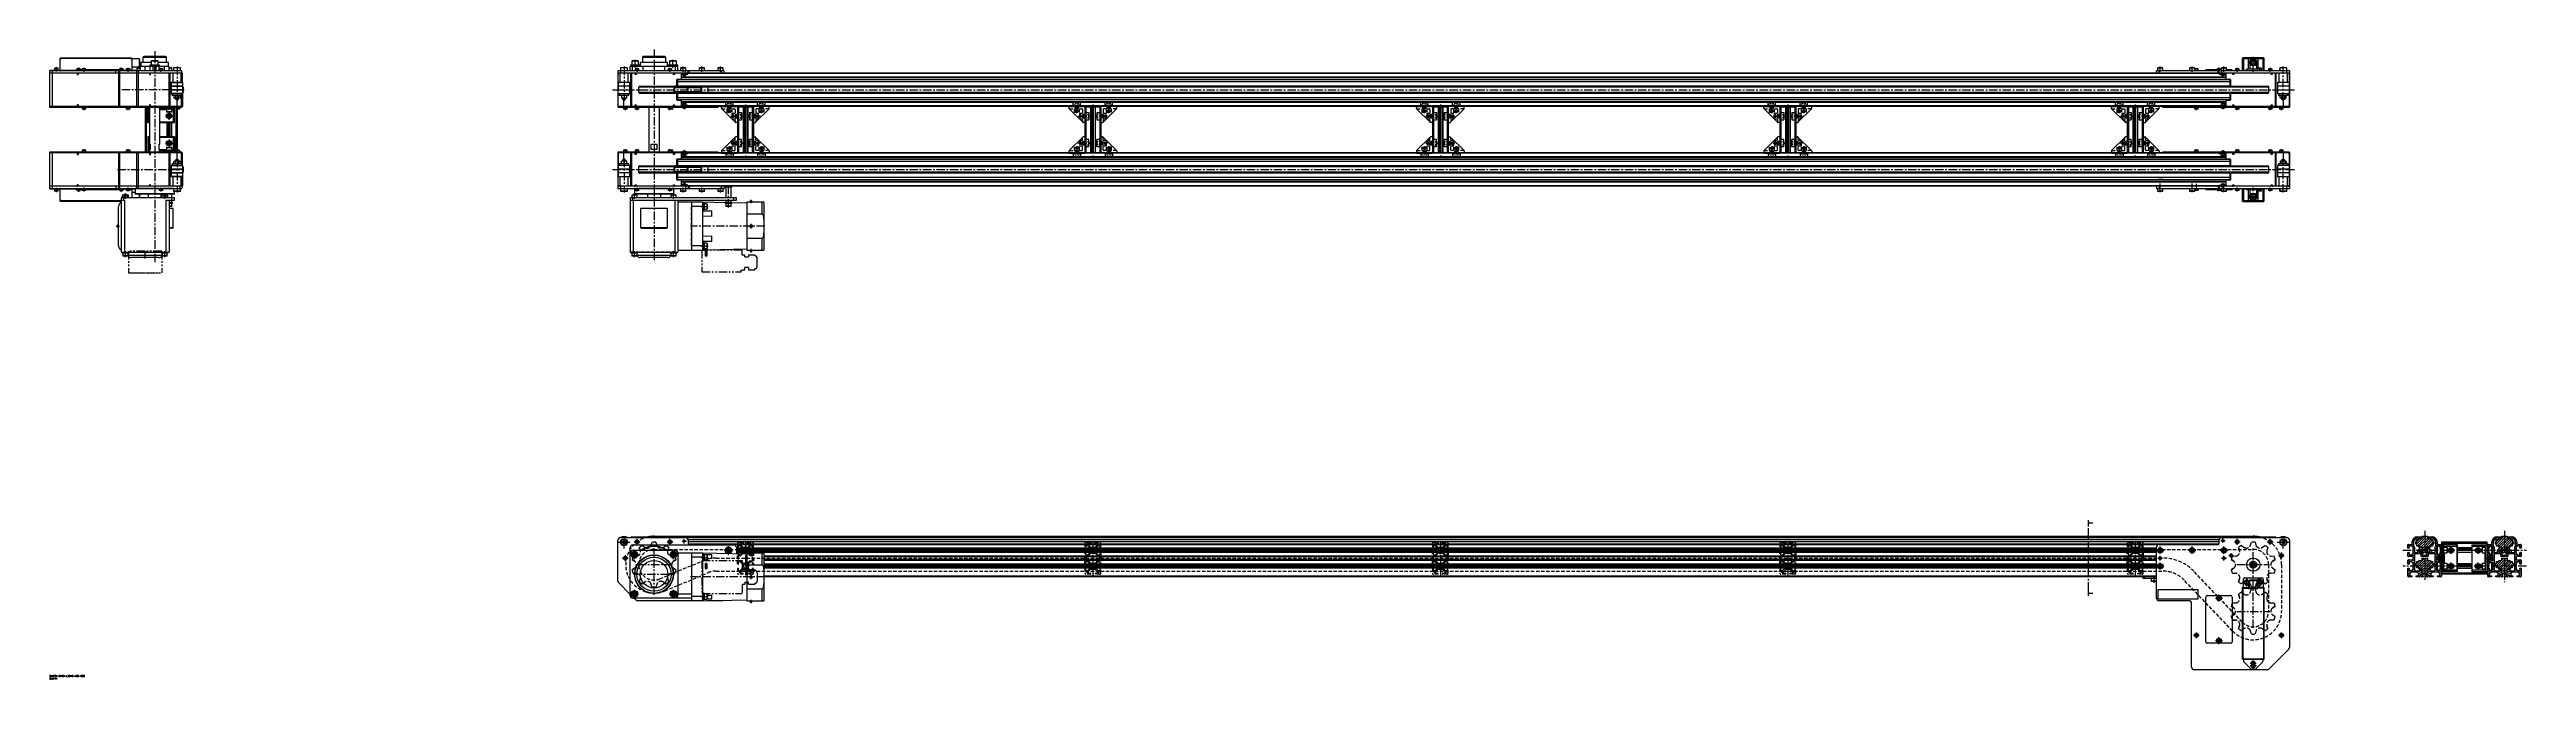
# Model space of a CAD drawing. Extents: x 0 to 4662, y -8 to 1177.
import ezdxf

# ---------------------------------------------------------------- set-up
doc = ezdxf.new("R2010")
doc.units = 0
doc.header["$LTSCALE"] = 0.5
for name, pattern in [('CENTER', [50.8, 31.75, -6.35, 6.35, -6.35]), ('DASHED', [19.05, 12.7, -6.35]), ('PHANTOM', [63.5, 31.75, -6.35, 6.35, -6.35, 6.35, -6.35])]:
    doc.linetypes.add(name, pattern=pattern)
for name, color, linetype in [('MSM_CENTER', 1, 'CENTER'), ('MSM_CONTINUOUS', 7, 'CONTINUOUS'), ('MSM_DASHED', 4, 'DASHED'), ('MSM_IMAGINARY', 6, 'PHANTOM'), ('MSM_NARROW', 5, 'CONTINUOUS'), ('MSM_PART_NUMBER', 7, 'CONTINUOUS')]:
    doc.layers.add(name, color=color, linetype=linetype)
doc.styles.get("Standard").update_dxf_attribs({"font": 'txt.shx', "height": 20, "bigfont": 'bigfont.shx'})

# ---------------------------------------------------------------- blocks, each defined once
blk = doc.blocks.new('*U67')
at = {"layer": 'MSM_PART_NUMBER'}
blk.add_text('BVLPT4-B150-L3010-A60-G30', height=3, dxfattribs=at).set_placement((0, -3))
blk = doc.blocks.new('*U68')
at = {"layer": 'MSM_PART_NUMBER'}
blk.add_text('BVLPT4', height=3, dxfattribs=at).set_placement((0, -8))

msp = doc.modelspace()

# ---------------------------------------------------------------- linework, layer by layer
at = {"layer": 'MSM_CENTER'}
for p, q in [((197.9, 1173.7), (197.9, 775.7)), ((1137.8, 1176.9), (1137.8, 780.9)), ((12.9, 1135.7), (12.9, 1143.7)), ((55, 1136.7), (55, 1142.9)), ((65, 1134.7), (65, 1142.7)), ((135, 1136.7), (135, 1142.9)), ((148, 1134.7), (148, 1142.7)), ((210, 1134.7), (210, 1142.7)), ((240, 1144.7), (240, 1080.7)), ((1081.3, 1144.7), (1081.3, 1080.7)), ((1102.3, 1142.7), (1102.3, 1157.7)), ((1105.8, 1134.7), (1105.8, 1142.7)), ((1167.8, 1134.7), (1167.8, 1142.7)), ((1173.3, 1142.7), (1173.3, 1157.7)), ((1192.8, 1134.7), (1192.8, 1144.7)), ((1194.8, 1132.5), (1194.8, 1126.3)), ((1227.8, 1134.7), (1227.8, 1144.7)), ((1262.8, 1134.7), (1262.8, 1144.7)), ((3972.8, 1134.7), (3972.8, 1144.7)), ((4032.8, 1134.7), (4032.8, 1144.7)), ((4083.3, 1142.9), (4083.3, 1136.7)), ((4090.8, 1132.5), (4090.8, 1126.3)), ((4092.8, 1134.7), (4092.8, 1144.7)), ((4117.8, 1134.7), (4117.8, 1142.7)), ((4138.3, 1151.7), (4157.3, 1151.7)), ((4147.8, 1134.7), (4147.8, 1163.2)), ((4179.8, 1134.7), (4179.8, 1142.7)), ((4204.3, 1080.7), (4204.3, 1144.7)), ((253.3, 1101.2), (128, 1101.2)), ((1059.8, 1101.2), (4225.8, 1101.2)), ((1194.8, 1077.1), (1194.8, 1064.5)), ((1279.8, 1057.2), (1279.8, 1079.7)), ((1309.8, 1073.7), (1309.8, 977.7)), ((1339.8, 1057.2), (1339.8, 1079.7)), ((1933.8, 1057.2), (1933.8, 1079.7)), ((1963.8, 1073.7), (1963.8, 977.7)), ((1993.8, 1057.2), (1993.8, 1079.7)), ((2587.8, 1057.2), (2587.8, 1079.7)), ((2617.8, 1073.7), (2617.8, 977.7)), ((2647.8, 1057.2), (2647.8, 1079.7)), ((3241.8, 1057.2), (3241.8, 1079.7)), ((3271.8, 1073.7), (3271.8, 977.7)), ((3301.8, 1057.2), (3301.8, 1079.7)), ((3895.8, 1057.2), (3895.8, 1079.7)), ((3925.8, 1073.7), (3925.8, 977.7)), ((3955.8, 1057.2), (3955.8, 1079.7)), ((4090.8, 1077.1), (4090.8, 1064.5)), ((65, 1062.7), (65, 1070.7)), ((148, 1062.7), (148, 1070.7)), ((210, 1062.7), (210, 1070.7)), ((218, 1051.7), (232, 1051.7)), ((225, 1044.7), (225, 1067.2)), ((241, 1062.7), (241, 1070.7)), ((1083.8, 1062.7), (1083.8, 1070.7)), ((1105.8, 1062.7), (1105.8, 1070.7)), ((1167.8, 1062.7), (1167.8, 1070.7)), ((1282.3, 1051.7), (1304.3, 1051.7)), ((1337.3, 1051.7), (1315.3, 1051.7)), ((1936.3, 1051.7), (1958.3, 1051.7)), ((1991.3, 1051.7), (1969.3, 1051.7)), ((2590.3, 1051.7), (2612.3, 1051.7)), ((2645.3, 1051.7), (2623.3, 1051.7)), ((3244.3, 1051.7), (3266.3, 1051.7)), ((3299.3, 1051.7), (3277.3, 1051.7)), ((3898.3, 1051.7), (3920.3, 1051.7)), ((3953.3, 1051.7), (3931.3, 1051.7)), ((4040.8, 1062.7), (4040.8, 1070.7)), ((4117.8, 1062.7), (4117.8, 1070.7)), ((4179.8, 1062.7), (4179.8, 1070.7)), ((4200.8, 1062.7), (4200.8, 1070.7)), ((65, 981.7), (65, 989.7)), ((148, 981.7), (148, 989.7)), ((210, 981.7), (210, 989.7)), ((218, 1000.7), (232, 1000.7)), ((225, 1007.7), (225, 985.2)), ((241, 981.7), (241, 989.7)), ((1083.8, 981.7), (1083.8, 989.7)), ((1105.8, 981.7), (1105.8, 989.7)), ((1167.8, 981.7), (1167.8, 989.7)), ((1194.8, 987.9), (1194.8, 975.3)), ((1279.8, 995.2), (1279.8, 972.7)), ((1282.3, 1000.7), (1304.3, 1000.7)), ((1337.3, 1000.7), (1315.3, 1000.7)), ((1339.8, 995.2), (1339.8, 972.7)), ((1933.8, 995.2), (1933.8, 972.7)), ((1936.3, 1000.7), (1958.3, 1000.7)), ((1991.3, 1000.7), (1969.3, 1000.7)), ((1993.8, 995.2), (1993.8, 972.7)), ((2587.8, 995.2), (2587.8, 972.7)), ((2590.3, 1000.7), (2612.3, 1000.7)), ((2645.3, 1000.7), (2623.3, 1000.7)), ((2647.8, 995.2), (2647.8, 972.7)), ((3241.8, 995.2), (3241.8, 972.7)), ((3244.3, 1000.7), (3266.3, 1000.7)), ((3299.3, 1000.7), (3277.3, 1000.7)), ((3301.8, 995.2), (3301.8, 972.7)), ((3895.8, 995.2), (3895.8, 972.7)), ((3898.3, 1000.7), (3920.3, 1000.7)), ((3953.3, 1000.7), (3931.3, 1000.7)), ((3955.8, 995.2), (3955.8, 972.7)), ((4040.8, 981.7), (4040.8, 989.7)), ((4090.8, 987.9), (4090.8, 975.3)), ((4117.8, 981.7), (4117.8, 989.7)), ((4179.8, 981.7), (4179.8, 989.7)), ((4200.8, 981.7), (4200.8, 989.7)), ((128, 951.2), (253.3, 951.2)), ((240, 971.7), (240, 907.7)), ((1059.8, 951.2), (4225.8, 951.2)), ((1081.3, 971.7), (1081.3, 907.7)), ((3969.4, 936.2), (3978.2, 936.2)), ((4204.3, 907.7), (4204.3, 971.7)), ((12.9, 908.7), (12.9, 916.7)), ((55, 909.5), (55, 915.7)), ((65, 909.7), (65, 917.7)), ((135, 909.5), (135, 915.7)), ((143.1, 896.2), (143.1, 906.1)), ((148, 909.7), (148, 917.7)), ((210, 909.7), (210, 917.7)), ((216.7, 896.2), (216.7, 906.1)), ((1101, 896.2), (1101, 906.1)), ((1105.8, 909.7), (1105.8, 917.7)), ((1114.8, 904.6), (1114.8, 905.3)), ((1160.8, 904.6), (1160.8, 905.3)), ((1167.8, 909.7), (1167.8, 917.7)), ((1174.6, 896.2), (1174.6, 906.1)), ((1192.8, 907.7), (1192.8, 917.7)), ((1194.8, 926.1), (1194.8, 919.9)), ((1227.8, 907.7), (1227.8, 917.7)), ((1262.8, 907.7), (1262.8, 917.7)), ((1277.8, 879.5), (1277.8, 921.7)), ((1320.4, 887.7), (1320.4, 894.2)), ((3972.8, 908.8), (3972.8, 928.7)), ((4032.8, 908.8), (4032.8, 928.7)), ((4040.8, 911.1), (4040.8, 924.3)), ((4083.3, 911.3), (4083.3, 913.8)), ((4090.8, 924.2), (4090.8, 921.7)), ((4092.8, 908.8), (4092.8, 928.7)), ((4117.8, 909.7), (4117.8, 917.7)), ((4139.9, 900.7), (4155.7, 900.7)), ((4147.8, 891.2), (4147.8, 917.7)), ((4179.8, 909.7), (4179.8, 917.7)), ((125.3, 844.7), (131.8, 844.7)), ((1346.6, 844.7), (1206.3, 844.7)), ((1226.8, 881.4), (1239.9, 881.4)), ((1320.4, 840), (1320.4, 849.3)), ((143.1, 786.1), (143.1, 797.7)), ((179.9, 783.7), (179.9, 797.7)), ((216.7, 786.1), (216.7, 797.7)), ((1101, 786.1), (1101, 797.7)), ((1174.6, 786.1), (1174.6, 797.7)), ((1226.8, 807.9), (1239.9, 807.9)), ((1320.4, 795.2), (1320.4, 801.7)), ((3837.7, 159.3), (3837.7, 281.3)), ((1069.8, 250), (1092.8, 250)), ((1081.3, 238.4), (1081.3, 261.5)), ((1100.3, 251), (1111.3, 251)), ((1101, 218.4), (1101, 234.9)), ((1105.8, 245.5), (1105.8, 256.5)), ((1137.8, 151.4), (1137.8, 238.7)), ((1162.3, 251), (1173.3, 251)), ((1167.8, 245.5), (1167.8, 256.5)), ((1174.6, 218.4), (1174.6, 234.9)), ((1190.8, 252), (1198.8, 252)), ((1194.8, 248), (1194.8, 256)), ((1269.5, 234.9), (1286, 234.9)), ((1277.8, 226.6), (1277.8, 243.1)), ((1309.8, 252), (1309.8, 188)), ((1345.1, 235), (1316.4, 235)), ((1320.4, 227.8), (1320.4, 234.3)), ((1963.8, 252), (1963.8, 188)), ((2617.8, 252), (2617.8, 188)), ((3271.8, 252), (3271.8, 188)), ((3925.8, 252), (3925.8, 188)), ((3965.8, 235), (3979.8, 235)), ((3972.8, 228), (3972.8, 242)), ((4025.8, 235), (4039.8, 235)), ((4032.8, 228), (4032.8, 242)), ((4085.8, 235), (4099.8, 235)), ((4086.8, 253), (4094.8, 253)), ((4090.8, 249), (4090.8, 257)), ((4092.8, 228), (4092.8, 242)), ((4112.3, 251), (4123.3, 251)), ((4117.8, 245.5), (4117.8, 256.5)), ((4147.8, 88.8), (4147.8, 238.7)), ((4174.3, 251), (4185.3, 251)), ((4179.8, 245.5), (4179.8, 256.5)), ((4192.7, 250), (4215.9, 250)), ((4204.3, 238.4), (4204.3, 261.5)), ((4429.1, 235), (4662.1, 235)), ((4470.6, 271.3), (4470.6, 177)), ((4514.9, 235), (4525.4, 235)), ((4520.1, 228), (4520.1, 242)), ((4565.9, 235), (4576.4, 235)), ((4571.1, 228), (4571.1, 242)), ((4620.6, 271.3), (4620.6, 175)), ((1078.3, 220), (1089.3, 220)), ((1083.8, 214.5), (1083.8, 225.5)), ((1092.8, 226.7), (1109.3, 226.7)), ((1099.3, 189.9), (1176.3, 189.9)), ((1107, 207.9), (1168.6, 207.9)), ((1166.3, 226.7), (1182.8, 226.7)), ((1226.8, 221.6), (1239.9, 221.6)), ((1317.8, 229.8), (1323, 229.8)), ((1320.4, 180.3), (1320.4, 189.3)), ((3965.8, 205), (3979.8, 205)), ((3968.3, 220), (3977.2, 220)), ((3972.8, 215.5), (3972.8, 224.4)), ((3972.8, 198), (3972.8, 212)), ((4088.4, 220), (4097.2, 220)), ((4092.8, 215.5), (4092.8, 224.4)), ((4101.9, 225), (4110.8, 225)), ((4106.3, 220.6), (4106.3, 229.4)), ((4117, 207.9), (4178.6, 207.9)), ((4195.3, 225), (4206.3, 225)), ((4200.8, 219.5), (4200.8, 230.5)), ((4662.1, 205), (4429.1, 205)), ((4493.1, 220), (4504.1, 220)), ((4514.9, 205), (4525.4, 205)), ((4520.1, 198), (4520.1, 212)), ((4565.9, 205), (4576.4, 205)), ((4571.1, 198), (4571.1, 212)), ((4587.1, 220), (4598.1, 220)), ((1092.8, 153.1), (1109.3, 153.1)), ((1101, 144.9), (1101, 161.4)), ((1166.3, 153.1), (1182.8, 153.1)), ((1174.6, 144.9), (1174.6, 161.4)), ((1346.6, 184.8), (1206.3, 184.8)), ((1226.8, 148), (1239.9, 148)), ((1320.4, 135.3), (1320.4, 141.8)), ((3960.8, 184), (3960.8, 174)), ((4076.7, 145), (4089.9, 145)), ((4083.3, 138.4), (4083.3, 151.6)), ((4129.8, 172.9), (4141.8, 172.9)), ((4131.6, 177.9), (4140, 177.9)), ((4135.8, 166.9), (4135.8, 183.4)), ((4153.8, 172.9), (4165.8, 172.9)), ((4154.3, 177.9), (4165.3, 177.9)), ((4159.8, 166.9), (4159.8, 183.4)), ((4116.7, 119.9), (4178.9, 119.9)), ((4035.3, 75), (4046.3, 75)), ((4040.8, 69.5), (4040.8, 80.5)), ((4076.7, 65), (4089.9, 65)), ((4083.3, 58.4), (4083.3, 71.6)), ((4195.3, 75), (4206.3, 75)), ((4200.8, 69.5), (4200.8, 80.5)), ((4141.8, 17.9), (4153.8, 17.9)), ((4142.3, 22.9), (4153.3, 22.9)), ((4147.8, 11.9), (4147.8, 28.4))]:
    msp.add_line(p, q, dxfattribs=at)
at = {"layer": 'MSM_CONTINUOUS'}
for p, q in [((0, 1136.7), (0, 1068.7)), ((249, 1136.7), (0, 1136.7)), ((250, 1132.7), (0, 1132.7)), ((0.9, 1136.7), (0.9, 1137.7)), ((19.9, 1137.7), (0.9, 1137.7)), ((1.5, 1136.7), (1.5, 1137.7)), ((5, 1136.7), (5, 1068.7)), ((9.8, 1141.7), (9.4, 1141.3)), ((9.4, 1141.3), (9.4, 1137.7)), ((16.4, 1141.3), (9.4, 1141.3)), ((16, 1141.7), (9.8, 1141.7)), ((15.3, 1136.7), (15.3, 1137.7)), ((16.4, 1141.3), (16, 1141.7)), ((16.4, 1137.7), (16.4, 1141.3)), ((16.7, 1136.7), (16.7, 1137.7)), ((19.9, 1158.2), (19.9, 1160.2)), ((19.9, 1138.7), (19.9, 1158.2)), ((19.9, 1137.7), (19.9, 1138.7)), ((20.9, 1161.2), (153.9, 1161.2)), ((153.9, 1160.2), (20.9, 1160.2)), ((20.9, 1160.2), (20.9, 1159.2)), ((20.9, 1159.2), (21.9, 1159.2)), ((50, 1137.7), (20.9, 1137.7)), ((21.9, 1161.2), (21.9, 1159.2)), ((61.5, 1138.7), (50, 1138.7)), ((50, 1136.7), (50, 1138.7)), ((50.4, 1139.4), (50.4, 1138.7)), ((59.6, 1139.4), (50.4, 1139.4)), ((52, 1131.7), (52, 1129.7)), ((52, 1129.7), (54, 1129.7)), ((53, 1136.7), (53, 1138.7)), ((56.6, 1140.9), (53.4, 1140.9)), ((54, 1132.7), (54, 1129.7)), ((59.6, 1138.7), (59.6, 1139.4)), ((61.9, 1140.7), (61.5, 1140.3)), ((61.5, 1140.3), (61.5, 1136.7)), ((68.5, 1140.3), (61.5, 1140.3)), ((68.1, 1140.7), (61.9, 1140.7)), ((68.5, 1140.3), (68.1, 1140.7)), ((68.5, 1136.7), (68.5, 1140.3)), ((140, 1138.7), (68.5, 1138.7)), ((125, 1132.7), (125, 1136.7)), ((130, 1136.7), (130, 1068.7)), ((130.4, 1139.4), (130.4, 1138.7)), ((139.6, 1139.4), (130.4, 1139.4)), ((131.5, 1136.7), (131.5, 1068.7)), ((133, 1136.7), (133, 1136.8)), ((144.5, 1136.8), (133, 1136.8)), ((136.6, 1140.9), (133.4, 1140.9)), ((137, 1136.8), (137, 1138.7)), ((139.6, 1138.7), (139.6, 1139.4)), ((140, 1136.8), (140, 1138.7)), ((144.5, 1137.7), (140, 1137.7)), ((141.4, 1137.7), (141.4, 1136.8)), ((144.9, 1140.7), (144.5, 1140.3)), ((144.5, 1140.3), (144.5, 1136.7)), ((151.5, 1140.3), (144.5, 1140.3)), ((151.1, 1140.7), (144.9, 1140.7)), ((151.5, 1140.3), (151.1, 1140.7)), ((151.5, 1136.7), (151.5, 1140.3)), ((153.9, 1137.7), (151.5, 1137.7)), ((152.9, 1161.2), (152.9, 1159.2)), ((153.4, 1159.7), (152.9, 1159.7)), ((152.9, 1159.2), (153.9, 1159.2)), ((153.4, 1159.7), (153.4, 1159.2)), ((153.4, 1137.7), (153.4, 1136.7)), ((153.9, 1159.2), (153.9, 1160.2)), ((154.9, 1160.2), (154.9, 1138.7)), ((168.4, 1159.2), (154.9, 1159.2)), ((154.9, 1144.2), (168.4, 1144.2)), ((154.9, 1138.7), (154.9, 1137.7)), ((170.4, 1137.7), (154.9, 1137.7)), ((163.5, 1136.7), (163.5, 1068.7)), ((164.8, 1141.7), (164.4, 1141.3)), ((164.4, 1141.3), (164.4, 1137.7)), ((170.4, 1141.3), (164.4, 1141.3)), ((170.4, 1141.7), (164.8, 1141.7)), ((167.1, 1136.7), (167.1, 1068.7)), ((169.4, 1158.2), (168.4, 1159.2)), ((168.4, 1159.2), (168.4, 1144.2)), ((168.4, 1144.2), (169.4, 1145.2)), ((169.4, 1158.2), (169.4, 1145.2)), ((170.4, 1144.7), (170.4, 1136.7)), ((225.4, 1144.7), (170.4, 1144.7)), ((171.8, 1152.7), (171.8, 1144.7)), ((191.4, 1152.7), (171.8, 1152.7)), ((175.9, 1162.1), (175.9, 1152.7)), ((219.9, 1162.1), (175.9, 1162.1)), ((218.3, 1163.7), (177.5, 1163.7)), ((179.7, 1136.7), (179.7, 1144.7)), ((187.9, 1132.7), (187.9, 1132.1)), ((188, 1131.7), (188, 1129.7)), ((188, 1129.7), (190, 1129.7)), ((188.9, 1147.7), (188.9, 1144.7)), ((206.9, 1147.7), (188.9, 1147.7)), ((189.5, 1136.7), (189.5, 1144.7)), ((190, 1129.7), (190, 1132.7)), ((192.2, 1155.7), (191.4, 1154.9)), ((191.4, 1154.9), (191.4, 1147.7)), ((204.4, 1154.9), (191.4, 1154.9)), ((203.6, 1155.7), (192.2, 1155.7)), ((194.9, 1136.7), (194.9, 1144.7)), ((197.9, 1136.7), (197.9, 1144.7)), ((200.9, 1136.7), (200.9, 1144.7)), ((204.4, 1154.9), (203.6, 1155.7)), ((204.4, 1147.7), (204.4, 1154.9)), ((224, 1152.7), (204.4, 1152.7)), ((206.3, 1136.7), (206.3, 1144.7)), ((206.9, 1140.7), (206.5, 1140.3)), ((206.5, 1140.3), (206.5, 1136.7)), ((213.5, 1140.3), (206.5, 1140.3)), ((206.9, 1144.7), (206.9, 1147.7)), ((213.1, 1140.7), (206.9, 1140.7)), ((213.5, 1140.3), (213.1, 1140.7)), ((213.5, 1136.7), (213.5, 1140.3)), ((216.1, 1136.7), (216.1, 1144.7)), ((219.9, 1152.7), (219.9, 1162.1)), ((224, 1144.7), (224, 1152.7)), ((224.6, 1132.7), (224.6, 1069.7)), ((224.6, 1131), (225.5, 1131)), ((225.5, 1124.7), (224.6, 1124.7)), ((224.6, 1123.1), (225, 1122.9)), ((225.5, 1120.7), (224.6, 1120.7)), ((225, 1122.9), (225.5, 1123.1)), ((225.4, 1136.7), (225.4, 1144.7)), ((229.4, 1142.7), (225.4, 1142.7)), ((230, 1142.1), (225.4, 1142.1)), ((225.5, 1132.7), (225.5, 1069.7)), ((225.5, 1130.7), (227, 1130.7)), ((227, 1069.7), (227, 1132.7)), ((230, 1142.1), (229.4, 1142.7)), ((230, 1136.7), (230, 1142.1)), ((232.5, 1132.7), (232, 1132.2)), ((232, 1132.2), (232, 1115.2)), ((248, 1132.2), (232, 1132.2)), ((234, 1142.7), (233.5, 1142.2)), ((233.5, 1142.2), (233.5, 1136.7)), ((246.5, 1142.2), (233.5, 1142.2)), ((246, 1142.7), (234, 1142.7)), ((246.5, 1142.2), (246, 1142.7)), ((246.5, 1136.7), (246.5, 1142.2)), ((248, 1132.2), (247.5, 1132.7)), ((248, 1115.2), (248, 1132.2)), ((248.5, 1114.7), (248.5, 1132.7)), ((249, 1132.7), (249, 1136.7)), ((250, 1114.7), (250, 1132.7)), ((1069.8, 1136.7), (1069.8, 1068.7)), ((1269.8, 1136.7), (1069.8, 1136.7)), ((4215.8, 1132.7), (1069.8, 1132.7)), ((1069.8, 1131.7), (1069.9, 1131.7)), ((1070.3, 1114.4), (1070.3, 1130.7)), ((1073.8, 1132.7), (1073.3, 1132.2)), ((1073.3, 1132.2), (1073.3, 1115.2)), ((1089.3, 1132.2), (1073.3, 1132.2)), ((1075.3, 1142.7), (1074.8, 1142.2)), ((1074.8, 1142.2), (1074.8, 1132.7)), ((1087.8, 1142.2), (1074.8, 1142.2)), ((1087.3, 1142.7), (1075.3, 1142.7)), ((1087.8, 1142.2), (1087.3, 1142.7)), ((1087.8, 1136.7), (1087.8, 1142.2)), ((1089.3, 1132.2), (1088.8, 1132.7)), ((1089.3, 1115.2), (1089.3, 1132.2)), ((1092.8, 1136.7), (1092.8, 1144.7)), ((1182.8, 1144.7), (1092.8, 1144.7)), ((1093.3, 1147.7), (1093.3, 1144.7)), ((1111.3, 1147.7), (1093.3, 1147.7)), ((1094.3, 1069.7), (1094.3, 1132.7)), ((1096.6, 1155.7), (1095.8, 1154.9)), ((1095.8, 1154.9), (1095.8, 1147.7)), ((1108.8, 1154.9), (1095.8, 1154.9)), ((1095.8, 1069.7), (1095.8, 1132.7)), ((1108, 1155.7), (1096.6, 1155.7)), ((1097.4, 1136.7), (1097.4, 1144.7)), ((1102.7, 1140.7), (1102.3, 1140.3)), ((1102.3, 1140.3), (1102.3, 1136.7)), ((1109.3, 1140.3), (1102.3, 1140.3)), ((1102.3, 1129.7), (1102.3, 1131.7)), ((1104.3, 1131.2), (1102.3, 1131.2)), ((1104.3, 1129.7), (1102.3, 1129.7)), ((1108.9, 1140.7), (1102.7, 1140.7)), ((1103, 1131.2), (1103, 1129.7)), ((1104.3, 1132.7), (1104.3, 1129.7)), ((1108.8, 1154.9), (1108, 1155.7)), ((1108.8, 1147.7), (1108.8, 1154.9)), ((1109.3, 1140.3), (1108.9, 1140.7)), ((1109.3, 1136.7), (1109.3, 1140.3)), ((1111.3, 1144.7), (1111.3, 1147.7)), ((1112.4, 1144.7), (1112.4, 1152.7)), ((1163.2, 1152.7), (1112.4, 1152.7)), ((1115.8, 1162.1), (1115.8, 1152.7)), ((1159.8, 1162.1), (1115.8, 1162.1)), ((1117.2, 1136.7), (1117.2, 1144.7)), ((1158.2, 1163.7), (1117.4, 1163.7)), ((1158.4, 1136.7), (1158.4, 1144.7)), ((1159.8, 1152.7), (1159.8, 1162.1)), ((1163.2, 1144.7), (1163.2, 1152.7)), ((1164.3, 1147.7), (1164.3, 1144.7)), ((1182.3, 1147.7), (1164.3, 1147.7)), ((1164.7, 1140.7), (1164.3, 1140.3)), ((1164.3, 1140.3), (1164.3, 1136.7)), ((1171.3, 1140.3), (1164.3, 1140.3)), ((1170.9, 1140.7), (1164.7, 1140.7)), ((1167.6, 1155.7), (1166.8, 1154.9)), ((1166.8, 1154.9), (1166.8, 1147.7)), ((1179.8, 1154.9), (1166.8, 1154.9)), ((1179, 1155.7), (1167.6, 1155.7)), ((1171.3, 1140.3), (1170.9, 1140.7)), ((1171.3, 1136.7), (1171.3, 1140.3)), ((1174.3, 1129.7), (1174.3, 1132.7)), ((1176.3, 1129.7), (1174.3, 1129.7)), ((1176.3, 1131.7), (1176.3, 1129.7)), ((1176.8, 1132.7), (1176.8, 1132.5)), ((1178.2, 1136.7), (1178.2, 1144.7)), ((1179.8, 1154.9), (1179, 1155.7)), ((1179.8, 1147.7), (1179.8, 1154.9)), ((1180.8, 1110.2), (1180.8, 1120.2)), ((1181.8, 1121.2), (1188.3, 1121.2)), ((1181.8, 1121.2), (1181.8, 1107.9)), ((4103.8, 1120.2), (1181.8, 1120.2)), ((1182.3, 1144.7), (1182.3, 1147.7)), ((1182.8, 1136.7), (1182.8, 1144.7)), ((1188.4, 1142.7), (1187.8, 1142.1)), ((1187.8, 1142.1), (1187.8, 1136.7)), ((1197.8, 1142.1), (1187.8, 1142.1)), ((1197.2, 1142.7), (1188.4, 1142.7)), ((1189.1, 1131.6), (1201.6, 1131.6)), ((1189.3, 1122.2), (1189.3, 1130.7)), ((4096.3, 1125.2), (1189.3, 1125.2)), ((4096.3, 1124.7), (1189.3, 1124.7)), ((4096.3, 1123.5), (1189.3, 1123.5)), ((1201.6, 1131.5), (1190.1, 1131.5)), ((1190.1, 1130.5), (1201.6, 1130.5)), ((1190.2, 1130.5), (1190.2, 1129.8)), ((1199.4, 1129.8), (1190.2, 1129.8)), ((1196.4, 1128.3), (1193.2, 1128.3)), ((1196.8, 1131.6), (1196.8, 1136.7)), ((1196.8, 1130.5), (1196.8, 1131.5)), ((1197.8, 1142.1), (1197.2, 1142.7)), ((1197.8, 1136.7), (1197.8, 1142.1)), ((1199.4, 1129.8), (1199.4, 1130.5)), ((1201.6, 1131.6), (1201.6, 1132.7)), ((4084, 1131.7), (1201.6, 1131.7)), ((1201.6, 1130.5), (1201.6, 1131.5)), ((1201.8, 1132.7), (1201.8, 1136.7)), ((1203.8, 1132.7), (1203.8, 1136.7)), ((1223.4, 1142.7), (1222.8, 1142.1)), ((1222.8, 1142.1), (1222.8, 1136.7)), ((1232.8, 1142.1), (1222.8, 1142.1)), ((1232.2, 1142.7), (1223.4, 1142.7)), ((1232.8, 1142.1), (1232.2, 1142.7)), ((1232.8, 1136.7), (1232.8, 1142.1)), ((1258.4, 1142.7), (1257.8, 1142.1)), ((1257.8, 1142.1), (1257.8, 1136.7)), ((1267.8, 1142.1), (1257.8, 1142.1)), ((1267.2, 1142.7), (1258.4, 1142.7)), ((1264.8, 1132.7), (1264.8, 1136.7)), ((1267.8, 1142.1), (1267.2, 1142.7)), ((1267.8, 1136.7), (1267.8, 1142.1)), ((1269.8, 1132.7), (1269.8, 1136.7)), ((3965.8, 1132.7), (3965.8, 1136.7)), ((4215.8, 1136.7), (3965.8, 1136.7)), ((3968.4, 1142.7), (3967.8, 1142.1)), ((3967.8, 1142.1), (3967.8, 1136.7)), ((3977.8, 1142.1), (3967.8, 1142.1)), ((3977.2, 1142.7), (3968.4, 1142.7)), ((3970.8, 1132.7), (3970.8, 1136.7)), ((3977.8, 1142.1), (3977.2, 1142.7)), ((3977.8, 1136.7), (3977.8, 1142.1)), ((4027.8, 1136.8), (3977.8, 1136.8)), ((4028.4, 1142.7), (4027.8, 1142.1)), ((4027.8, 1142.1), (4027.8, 1136.7)), ((4037.8, 1142.1), (4027.8, 1142.1)), ((4037.2, 1142.7), (4028.4, 1142.7)), ((4037.8, 1142.1), (4037.2, 1142.7)), ((4037.8, 1136.7), (4037.8, 1142.1)), ((4043.9, 1140.7), (4037.8, 1140.7)), ((4044.3, 1140.3), (4037.8, 1140.3)), ((4043.8, 1136.8), (4037.8, 1136.8)), ((4043.8, 1136.7), (4043.8, 1136.8)), ((4044.3, 1140.3), (4043.9, 1140.7)), ((4044.3, 1136.7), (4044.3, 1140.3)), ((4058.3, 1136.7), (4058.3, 1138.7)), ((4087.8, 1138.7), (4058.3, 1138.7)), ((4061.3, 1136.7), (4061.3, 1138.7)), ((4078.7, 1139.4), (4078.7, 1138.7)), ((4087.8, 1139.4), (4078.7, 1139.4)), ((4084.9, 1140.9), (4081.7, 1140.9)), ((4081.8, 1132.7), (4081.8, 1136.7)), ((4083.8, 1132.7), (4083.8, 1136.7)), ((4084, 1132.7), (4084, 1131.6)), ((4084, 1131.6), (4096.5, 1131.6)), ((4084, 1131.5), (4084, 1130.5)), ((4095.5, 1131.5), (4084, 1131.5)), ((4084, 1130.5), (4095.5, 1130.5)), ((4086.2, 1130.5), (4086.2, 1129.8)), ((4086.2, 1129.8), (4095.4, 1129.8)), ((4088.4, 1142.7), (4087.8, 1142.1)), ((4087.8, 1142.1), (4087.8, 1136.7)), ((4097.8, 1142.1), (4087.8, 1142.1)), ((4097.2, 1142.7), (4088.4, 1142.7)), ((4088.8, 1131.6), (4088.8, 1136.7)), ((4088.8, 1130.5), (4088.8, 1131.5)), ((4089.2, 1128.3), (4092.4, 1128.3)), ((4095.4, 1129.8), (4095.4, 1130.5)), ((4096.3, 1130.7), (4096.3, 1122.2)), ((4097.8, 1142.1), (4097.2, 1142.7)), ((4097.3, 1121.2), (4103.8, 1121.2)), ((4097.8, 1136.7), (4097.8, 1142.1)), ((4108.3, 1138.7), (4097.8, 1138.7)), ((4103.8, 1121.2), (4103.8, 1107.9)), ((4104.8, 1120.2), (4104.8, 1110.2)), ((4105.3, 1136.7), (4105.3, 1138.7)), ((4108.3, 1136.7), (4108.3, 1138.7)), ((4108.7, 1132.5), (4108.7, 1132.7)), ((4109.3, 1129.7), (4109.3, 1131.7)), ((4111.3, 1129.7), (4109.3, 1129.7)), ((4111.3, 1132.7), (4111.3, 1129.7)), ((4114.7, 1140.7), (4114.3, 1140.3)), ((4114.3, 1140.3), (4114.3, 1136.7)), ((4121.3, 1140.3), (4114.3, 1140.3)), ((4120.9, 1140.7), (4114.7, 1140.7)), ((4121.3, 1140.3), (4120.9, 1140.7)), ((4121.3, 1136.7), (4121.3, 1140.3)), ((4127.3, 1160.2), (4127.3, 1137.7)), ((4128.3, 1159.2), (4127.3, 1159.2)), ((4128.3, 1158.2), (4127.3, 1158.2)), ((4128.3, 1138.7), (4127.3, 1138.7)), ((4128.3, 1137.7), (4127.3, 1137.7)), ((4167.3, 1161.2), (4128.3, 1161.2)), ((4128.3, 1160.2), (4167.3, 1160.2)), ((4128.3, 1137.7), (4128.3, 1160.2)), ((4128.8, 1159.7), (4128.8, 1136.7)), ((4129.3, 1159.7), (4128.8, 1159.7)), ((4129.3, 1161.2), (4129.3, 1136.7)), ((4135.3, 1137.7), (4129.3, 1137.7)), ((4131.3, 1136.7), (4131.3, 1137.7)), ((4135.3, 1139.7), (4135.3, 1136.7)), ((4160.3, 1139.7), (4135.3, 1139.7)), ((4138.8, 1139.7), (4138.8, 1161.2)), ((4156.8, 1159.8), (4138.8, 1159.8)), ((4144.1, 1159.7), (4138.8, 1159.7)), ((4140.5, 1159.7), (4140.6, 1159.8)), ((4142.1, 1147.7), (4141.3, 1146.9)), ((4141.3, 1146.9), (4141.3, 1139.7)), ((4154.3, 1146.9), (4141.3, 1146.9)), ((4153.5, 1147.7), (4142.1, 1147.7)), ((4143.8, 1154), (4147.8, 1156.3)), ((4143.8, 1149.3), (4143.8, 1154)), ((4146.7, 1147.7), (4143.8, 1149.3)), ((4144.1, 1158.2), (4144.1, 1159.7)), ((4147.8, 1156.3), (4151.8, 1154)), ((4147.8, 1147.7), (4147.8, 1147.7)), ((4147.8, 1147.7), (4147.8, 1147.7)), ((4151.8, 1149.3), (4148.9, 1147.7)), ((4151.6, 1159.7), (4151.6, 1158.2)), ((4156.8, 1159.7), (4151.6, 1159.7)), ((4151.8, 1154), (4151.8, 1149.3)), ((4154.3, 1146.9), (4153.5, 1147.7)), ((4154.3, 1139.7), (4154.3, 1146.9)), ((4155, 1159.8), (4155.1, 1159.7)), ((4156.7, 1141.7), (4156.3, 1141.3)), ((4156.3, 1141.3), (4156.3, 1139.7)), ((4163.3, 1141.3), (4156.3, 1141.3)), ((4162.9, 1141.7), (4156.7, 1141.7)), ((4156.8, 1161.2), (4156.8, 1141.7)), ((4160.3, 1136.7), (4160.3, 1139.7)), ((4166.3, 1137.7), (4160.3, 1137.7)), ((4163.3, 1141.3), (4162.9, 1141.7)), ((4163.3, 1137.7), (4163.3, 1141.3)), ((4164.3, 1136.7), (4164.3, 1137.7)), ((4166.3, 1161.2), (4166.3, 1136.7)), ((4166.8, 1159.7), (4166.3, 1159.7)), ((4166.8, 1136.7), (4166.8, 1159.7)), ((4167.3, 1160.2), (4167.3, 1137.7)), ((4167.3, 1159.2), (4168.3, 1159.2)), ((4167.3, 1158.2), (4168.3, 1158.2)), ((4167.3, 1138.7), (4168.3, 1138.7)), ((4167.3, 1137.7), (4168.3, 1137.7)), ((4168.3, 1137.7), (4168.3, 1160.2)), ((4176.7, 1140.7), (4176.3, 1140.3)), ((4176.3, 1140.3), (4176.3, 1136.7)), ((4183.3, 1140.3), (4176.3, 1140.3)), ((4182.9, 1140.7), (4176.7, 1140.7)), ((4181.3, 1129.7), (4181.3, 1132.7)), ((4183.3, 1131.2), (4181.3, 1131.2)), ((4183.3, 1129.7), (4181.3, 1129.7)), ((4182.6, 1129.7), (4182.6, 1131.2)), ((4183.3, 1140.3), (4182.9, 1140.7)), ((4183.3, 1136.7), (4183.3, 1140.3)), ((4183.3, 1131.7), (4183.3, 1129.7)), ((4189.8, 1069.7), (4189.8, 1132.7)), ((4191.3, 1069.7), (4191.3, 1132.7)), ((4196.8, 1132.7), (4196.3, 1132.2)), ((4196.3, 1132.2), (4196.3, 1115.2)), ((4212.3, 1132.2), (4196.3, 1132.2)), ((4197.7, 1140.7), (4197.3, 1140.3)), ((4197.3, 1140.3), (4197.3, 1136.7)), ((4197.8, 1140.3), (4197.3, 1140.3)), ((4197.8, 1140.7), (4197.7, 1140.7)), ((4198.3, 1142.7), (4197.8, 1142.2)), ((4197.8, 1142.2), (4197.8, 1136.7)), ((4210.8, 1142.2), (4197.8, 1142.2)), ((4210.3, 1142.7), (4198.3, 1142.7)), ((4210.8, 1142.2), (4210.3, 1142.7)), ((4210.8, 1132.7), (4210.8, 1142.2)), ((4212.3, 1132.2), (4211.8, 1132.7)), ((4212.3, 1115.2), (4212.3, 1132.2)), ((4215.3, 1130.7), (4215.3, 1071.7)), ((4215.8, 1131.7), (4215.7, 1131.7)), ((4215.8, 1136.7), (4215.8, 1068.7)), ((54, 1072.7), (52, 1072.7)), ((52, 1072.7), (52, 1070.7)), ((54, 1072.7), (54, 1069.7)), ((190, 1072.7), (188, 1072.7)), ((188, 1072.7), (188, 1070.7)), ((190, 1069.7), (190, 1072.7)), ((225.5, 1118.2), (224.6, 1118.2)), ((225.5, 1115.9), (224.6, 1115.9)), ((225.5, 1112), (224.6, 1112)), ((225.5, 1106.3), (224.6, 1106.3)), ((225.5, 1096), (224.6, 1096)), ((225.5, 1090.3), (224.6, 1090.3)), ((225.5, 1086.4), (224.6, 1086.4)), ((225.5, 1084.2), (224.6, 1084.2)), ((224.6, 1081.7), (225.5, 1081.7)), ((225, 1079.5), (224.6, 1079.2)), ((225.5, 1077.7), (224.6, 1077.7)), ((225.5, 1116.6), (224.7, 1116.6)), ((225.5, 1085.7), (224.7, 1085.7)), ((225.5, 1079.2), (225, 1079.5)), ((229, 1114.4), (229, 1108)), ((251, 1114.4), (229, 1114.4)), ((251, 1108), (229, 1108)), ((229, 1107.4), (229, 1101)), ((251, 1107.4), (229, 1107.4)), ((251, 1101), (229, 1101)), ((229, 1100.4), (229, 1094)), ((251, 1100.4), (229, 1100.4)), ((251, 1094), (229, 1094)), ((250.7, 1114.7), (229.3, 1114.7)), ((250.7, 1107.7), (229.3, 1107.7)), ((250.7, 1100.7), (229.3, 1100.7)), ((250.7, 1093.7), (229.3, 1093.7)), ((231, 1093.7), (231, 1090.7)), ((249, 1090.7), (231, 1090.7)), ((232, 1115.2), (232.5, 1114.7)), ((248, 1115.2), (232, 1115.2)), ((234.2, 1090.7), (234.2, 1086.1)), ((234.2, 1086.1), (235, 1085.7)), ((245, 1085.7), (235, 1085.7)), ((237, 1085.7), (237, 1083.3)), ((237, 1083.3), (237.6, 1082.7)), ((243, 1083.3), (237, 1083.3)), ((237.1, 1090.7), (237.1, 1086.1)), ((242.4, 1082.7), (237.6, 1082.7)), ((240.5, 1069.7), (240.5, 1082.7)), ((242.4, 1082.7), (243, 1083.3)), ((242.9, 1090.7), (242.9, 1086.1)), ((243, 1083.3), (243, 1085.7)), ((245, 1085.7), (245.8, 1086.1)), ((245.8, 1090.7), (245.8, 1086.1)), ((247.5, 1114.7), (248, 1115.2)), ((248.5, 1069.7), (248.5, 1090.7)), ((249, 1090.7), (249, 1093.7)), ((250.7, 1115.2), (250, 1115.2)), ((251, 1114.9), (250, 1114.9)), ((250, 1093.7), (250, 1069.7)), ((251, 1108), (251, 1114.9)), ((251, 1101), (251, 1107.9)), ((251, 1107.9), (251, 1107.9)), ((251.3, 1106.3), (251, 1106.3)), ((251, 1094), (251, 1100.4)), ((251.3, 1096), (251, 1096)), ((251.3, 1106.3), (251.3, 1096)), ((1070.3, 1114.4), (1070.3, 1108)), ((1070.3, 1107.4), (1070.3, 1101)), ((1070.3, 1071.7), (1070.3, 1100.4)), ((1092, 1114.7), (1070.6, 1114.7)), ((1092, 1107.7), (1070.6, 1107.7)), ((1092, 1100.7), (1070.6, 1100.7)), ((1092, 1093.7), (1070.6, 1093.7)), ((1072.3, 1093.7), (1072.3, 1090.7)), ((1090.3, 1090.7), (1072.3, 1090.7)), ((1073.3, 1115.2), (1073.8, 1114.7)), ((1089.3, 1115.2), (1073.3, 1115.2)), ((1076.3, 1090.7), (1076.3, 1085.7)), ((1086.3, 1085.7), (1076.3, 1085.7)), ((1078.3, 1085.7), (1078.3, 1083.3)), ((1078.3, 1083.3), (1078.9, 1082.7)), ((1084.3, 1083.3), (1078.3, 1083.3)), ((1083.7, 1082.7), (1078.9, 1082.7)), ((1080.8, 1069.7), (1080.8, 1082.7)), ((1081.3, 1090.7), (1081.3, 1086.1)), ((1083.7, 1082.7), (1084.3, 1083.3)), ((1084.3, 1083.3), (1084.3, 1085.7)), ((1086.3, 1085.7), (1086.3, 1090.7)), ((1088.8, 1114.7), (1089.3, 1115.2)), ((1090.3, 1090.7), (1090.3, 1093.7)), ((1092.3, 1108), (1092.3, 1114.4)), ((1092.3, 1101), (1092.3, 1107.4)), ((1092.3, 1094), (1092.3, 1100.4)), ((1102.3, 1072.7), (1104.3, 1072.7)), ((1102.3, 1070.7), (1102.3, 1072.7)), ((1103, 1072.7), (1103, 1071.2)), ((1104.3, 1072.7), (1104.3, 1069.7)), ((1198, 1106.3), (1109.3, 1106.3)), ((1109.3, 1096.2), (1109.3, 1106.2)), ((1198, 1096), (1109.3, 1096)), ((1111.3, 1108.2), (1178.8, 1108.2)), ((1178.8, 1094.2), (1111.3, 1094.2)), ((1171.1, 1106.3), (1171.1, 1108.2)), ((1175.6, 1107.4), (1171.1, 1107.4)), ((1171.1, 1094.2), (1171.1, 1096)), ((1175.6, 1095), (1171.1, 1095)), ((1171.4, 1107.4), (1171.4, 1108.2)), ((1171.4, 1094.2), (1171.4, 1095)), ((1177, 1108.1), (1172.7, 1107.4)), ((1172.7, 1095), (1177, 1094.3)), ((1174.3, 1072.7), (1176.3, 1072.7)), ((1174.3, 1069.7), (1174.3, 1072.7)), ((1175.5, 1096), (1175.5, 1106.3)), ((1177.5, 1106.2), (1175.5, 1106.2)), ((1177.5, 1096.2), (1175.5, 1096.2)), ((1175.6, 1107.4), (1179.2, 1108.1)), ((1179.2, 1094.3), (1175.6, 1095)), ((1176.3, 1105), (1176.3, 1097.4)), ((1200.9, 1105), (1176.3, 1105)), ((1200.9, 1097.4), (1176.3, 1097.4)), ((1176.3, 1072.7), (1176.3, 1070.7)), ((1177, 1108.2), (1177, 1108.1)), ((1179.2, 1108.1), (1177, 1108.1)), ((1177, 1094.3), (1177, 1094.2)), ((1179.2, 1094.3), (1177, 1094.3)), ((1179.2, 1106.3), (1177.4, 1106.1)), ((1199.8, 1106.1), (1177.4, 1106.1)), ((1177.4, 1096.2), (1179.2, 1096)), ((1199.8, 1096.2), (1177.4, 1096.2)), ((1179.2, 1108.1), (1179.2, 1108.2)), ((1179.2, 1094.1), (1179.2, 1094.3)), ((1180.7, 1109.4), (1180.7, 1106.9)), ((1180.7, 1106.9), (1181.3, 1106.3)), ((1196.5, 1106.9), (1180.7, 1106.9)), ((1181.3, 1096), (1180.7, 1095.4)), ((1180.7, 1095.4), (1180.7, 1092.9)), ((1196.5, 1095.4), (1180.7, 1095.4)), ((1180.8, 1118.2), (1181.8, 1118.2)), ((1180.8, 1116.6), (1181.8, 1116.6)), ((1180.8, 1115.9), (1181.8, 1115.9)), ((1181.8, 1114), (1180.8, 1114)), ((1181.3, 1112), (1180.8, 1111.5)), ((1181.8, 1112), (1180.8, 1112)), ((1181.8, 1111.4), (1180.8, 1111.4)), ((1180.8, 1082.2), (1180.8, 1092.2)), ((1181.8, 1090.9), (1180.8, 1090.9)), ((1180.8, 1090.8), (1181.3, 1090.3)), ((1181.8, 1090.3), (1180.8, 1090.3)), ((1180.8, 1088.3), (1181.8, 1088.3)), ((1180.8, 1086.4), (1181.8, 1086.4)), ((1180.8, 1085.7), (1181.8, 1085.7)), ((1180.8, 1084.2), (1181.8, 1084.2)), ((4103.8, 1116.4), (1181.8, 1116.4)), ((4103.8, 1107.9), (1181.8, 1107.9)), ((4103.8, 1094.4), (1181.8, 1094.4)), ((1181.8, 1094.4), (1181.8, 1081.2)), ((4103.8, 1085.9), (1181.8, 1085.9)), ((4103.8, 1082.1), (1181.8, 1082.1)), ((1188.3, 1081.2), (1181.8, 1081.2)), ((1189.3, 1071.7), (1189.3, 1080.2)), ((4096.3, 1078.8), (1189.3, 1078.8)), ((4096.3, 1077.7), (1189.3, 1077.7)), ((4096.3, 1077.2), (1189.3, 1077.2)), ((1191.3, 1075.1), (1191.3, 1075.1)), ((1198.3, 1075.1), (1191.3, 1075.1)), ((1191.3, 1075.1), (1191.3, 1071.9)), ((1194.8, 1074.7), (1194.8, 1071.9)), ((1195.9, 1106.3), (1196.5, 1106.9)), ((1196.5, 1095.4), (1195.9, 1096)), ((1196.5, 1106.9), (1196.5, 1107.9)), ((1206.1, 1107.4), (1196.5, 1107.4)), ((1206.1, 1106.9), (1196.5, 1106.9)), ((1206.1, 1095.5), (1196.5, 1095.5)), ((1196.5, 1094.4), (1196.5, 1095.4)), ((1206.1, 1095), (1196.5, 1095)), ((1199.8, 1106.1), (1198, 1106.3)), ((1198, 1096), (1199.8, 1096.2)), ((1198.3, 1075.1), (1198.3, 1075.1)), ((1198.3, 1071.9), (1198.3, 1075.1)), ((1202.9, 1106.2), (1199.7, 1106.2)), ((1202.9, 1096.2), (1199.7, 1096.2)), ((1200.9, 1097.4), (1200.9, 1105)), ((1200.9, 1102.1), (1201.7, 1102.5)), ((1201.7, 1099.8), (1200.9, 1100.2)), ((1201.7, 1105), (1201.7, 1097.4)), ((1226.3, 1105), (1201.7, 1105)), ((1226.3, 1097.4), (1201.7, 1097.4)), ((1204.6, 1106.3), (1202.8, 1106.1)), ((1225.2, 1106.1), (1202.8, 1106.1)), ((1202.8, 1096.2), (1204.6, 1096)), ((1225.2, 1096.2), (1202.8, 1096.2)), ((1223.4, 1106.3), (1204.6, 1106.3)), ((1223.4, 1096), (1204.6, 1096)), ((1206.1, 1107.9), (1206.1, 1106.9)), ((1206.1, 1106.9), (1206.7, 1106.3)), ((1221.9, 1106.9), (1206.1, 1106.9)), ((1206.7, 1096), (1206.1, 1095.4)), ((1206.1, 1095.4), (1206.1, 1094.4)), ((1221.9, 1095.4), (1206.1, 1095.4)), ((1221.3, 1106.3), (1221.9, 1106.9)), ((1221.9, 1095.4), (1221.3, 1096)), ((1231.5, 1106.4), (1221.4, 1106.4)), ((1231.5, 1096), (1221.4, 1096)), ((1221.9, 1106.9), (1221.9, 1107.9)), ((1231.5, 1107.4), (1221.9, 1107.4)), ((1231.5, 1106.9), (1221.9, 1106.9)), ((1231.5, 1095.5), (1221.9, 1095.5)), ((1221.9, 1094.4), (1221.9, 1095.4)), ((1231.5, 1095), (1221.9, 1095)), ((1225.2, 1106.1), (1223.4, 1106.3)), ((1223.4, 1096), (1225.2, 1096.2)), ((1226.3, 1097.4), (1226.3, 1105)), ((1227.1, 1102), (1226.3, 1102)), ((1227.1, 1101.2), (1226.3, 1101.2)), ((1227.1, 1100.3), (1226.3, 1100.3)), ((1227.1, 1106.3), (1227.1, 1096)), ((4176.3, 1106.3), (1227.1, 1106.3)), ((4176.3, 1096), (1227.1, 1096)), ((1231.5, 1107.9), (1231.5, 1106.3)), ((1231.5, 1096), (1231.5, 1094.4)), ((1239.4, 1094.4), (1239.4, 1107.9)), ((4087.3, 1075.1), (4087.3, 1075.1)), ((4087.3, 1075.1), (4094.3, 1075.1)), ((4087.3, 1075.1), (4087.3, 1071.9)), ((4090.8, 1074.7), (4090.8, 1071.9)), ((4094.3, 1075.1), (4094.3, 1075.1)), ((4094.3, 1071.9), (4094.3, 1075.1)), ((4096.3, 1080.2), (4096.3, 1071.7)), ((4103.8, 1081.2), (4097.3, 1081.2)), ((4103.8, 1118.2), (4104.8, 1118.2)), ((4103.8, 1116.6), (4104.8, 1116.6)), ((4103.8, 1115.9), (4104.8, 1115.9)), ((4103.8, 1112), (4104.8, 1112)), ((4103.8, 1094.4), (4103.8, 1081.2)), ((4103.8, 1090.3), (4104.8, 1090.3)), ((4103.8, 1086.4), (4104.8, 1086.4)), ((4103.8, 1085.7), (4104.8, 1085.7)), ((4103.8, 1084.2), (4104.8, 1084.2)), ((4104.8, 1092.2), (4104.8, 1082.2)), ((4106.8, 1108.2), (4175.3, 1108.2)), ((4175.3, 1094.2), (4106.8, 1094.2)), ((4109.3, 1072.7), (4111.3, 1072.7)), ((4109.3, 1070.7), (4109.3, 1072.7)), ((4111.3, 1072.7), (4111.3, 1069.7)), ((4176.3, 1107.2), (4176.3, 1095.2)), ((4181.3, 1072.7), (4183.3, 1072.7)), ((4181.3, 1069.7), (4181.3, 1072.7)), ((4182.6, 1071.2), (4182.6, 1072.7)), ((4183.3, 1072.7), (4183.3, 1070.7)), ((4193.3, 1114.4), (4193.3, 1108)), ((4193.3, 1107.4), (4193.3, 1101)), ((4193.3, 1100.4), (4193.3, 1094)), ((4215, 1114.7), (4193.6, 1114.7)), ((4215, 1107.7), (4193.6, 1107.7)), ((4215, 1100.7), (4193.6, 1100.7)), ((4215, 1093.7), (4193.6, 1093.7)), ((4195.3, 1093.7), (4195.3, 1090.7)), ((4213.3, 1090.7), (4195.3, 1090.7)), ((4196.3, 1115.2), (4196.8, 1114.7)), ((4212.3, 1115.2), (4196.3, 1115.2)), ((4198.5, 1086.1), (4198.5, 1090.7)), ((4198.5, 1086.1), (4199.3, 1085.7)), ((4209.3, 1085.7), (4199.3, 1085.7)), ((4201.3, 1085.7), (4201.3, 1083.3)), ((4201.3, 1083.3), (4201.9, 1082.7)), ((4207.3, 1083.3), (4201.3, 1083.3)), ((4201.4, 1086.1), (4201.4, 1090.7)), ((4206.7, 1082.7), (4201.9, 1082.7)), ((4204.8, 1069.7), (4204.8, 1082.7)), ((4206.7, 1082.7), (4207.3, 1083.3)), ((4207.2, 1086.1), (4207.2, 1090.7)), ((4207.3, 1083.3), (4207.3, 1085.7)), ((4209.3, 1085.7), (4210.1, 1086.1)), ((4210.1, 1086.1), (4210.1, 1090.7)), ((4211.8, 1114.7), (4212.3, 1115.2)), ((4213.3, 1090.7), (4213.3, 1093.7)), ((250, 1069.7), (0, 1069.7)), ((0, 1068.7), (249, 1068.7)), ((61.5, 1068.7), (61.5, 1065.1)), ((61.5, 1065.1), (61.9, 1064.7)), ((68.5, 1065.1), (61.5, 1065.1)), ((68.1, 1064.7), (61.9, 1064.7)), ((68.1, 1064.7), (68.5, 1065.1)), ((68.5, 1065.1), (68.5, 1068.7)), ((125, 1069.7), (125, 1068.7)), ((144.5, 1068.7), (144.5, 1065.1)), ((144.5, 1065.1), (144.9, 1064.7)), ((151.5, 1065.1), (144.5, 1065.1)), ((151.1, 1064.7), (144.9, 1064.7)), ((151.1, 1064.7), (151.5, 1065.1)), ((151.5, 1065.1), (151.5, 1068.7)), ((180, 1068.7), (180, 983.7)), ((182, 1068.7), (182, 983.7)), ((185, 1039.7), (185, 1068.7)), ((185, 1066.4), (187.9, 1066.4)), ((185, 1065.5), (187.9, 1065.5)), ((185, 1040), (187.9, 1040)), ((185, 1039.7), (187.9, 1039.7)), ((187.5, 1065.2), (187.9, 1065.2)), ((187.5, 1040.4), (187.5, 1065.2)), ((187.5, 1064.2), (187.9, 1064.2)), ((187.9, 1040.4), (187.5, 1040.4)), ((187.9, 1070.2), (187.9, 1069.7)), ((187.9, 1068.7), (187.9, 998.9)), ((206.5, 1068.7), (206.5, 1065.1)), ((206.5, 1065.1), (206.9, 1064.7)), ((213.5, 1065.1), (206.5, 1065.1)), ((213.1, 1064.7), (206.9, 1064.7)), ((207.9, 998.9), (207.9, 1064.7)), ((207.9, 1064.2), (220, 1064.2)), ((232.5, 1040.4), (207.9, 1040.4)), ((207.9, 1040), (235, 1040)), ((207.9, 1039.7), (235, 1039.7)), ((213.1, 1064.7), (213.5, 1065.1)), ((213.5, 1065.1), (213.5, 1068.7)), ((213.5, 1066.4), (235, 1066.4)), ((213.5, 1065.5), (235, 1065.5)), ((213.5, 1065.2), (232.5, 1065.2)), ((220, 1065.2), (220, 1059.8)), ((220, 1059.8), (220.6, 1059.2)), ((230, 1059.8), (220, 1059.8)), ((229.4, 1059.2), (220.6, 1059.2)), ((220.6, 1039.7), (220.6, 1012.7)), ((221, 1039.7), (221, 1012.7)), ((222.1, 1051.7), (223.6, 1054.2)), ((223.6, 1049.2), (222.1, 1051.7)), ((222.5, 1039.7), (222.5, 1012.7)), ((223.6, 1054.2), (226.4, 1054.2)), ((226.4, 1049.2), (223.6, 1049.2)), ((223.8, 1039.7), (223.8, 1012.7)), ((223.9, 1069.7), (223.9, 1068.7)), ((224.1, 1039.7), (224.1, 1012.7)), ((224.6, 1071.4), (225.5, 1071.4)), ((224.6, 1039.7), (224.6, 1012.7)), ((225, 1039.7), (225, 1012.7)), ((225.4, 1039.7), (225.4, 1012.7)), ((225.5, 1071.7), (227, 1071.7)), ((225.7, 1039.7), (225.7, 1012.7)), ((226.4, 1054.2), (227.9, 1051.7)), ((227.9, 1051.7), (226.4, 1049.2)), ((227.5, 1069.7), (227.5, 1068.7)), ((229, 1039.7), (229, 1012.7)), ((229.4, 1059.2), (230, 1059.8)), ((229.4, 1039.7), (229.4, 1012.7)), ((230, 1059.8), (230, 1065.2)), ((230, 1064.2), (232.5, 1064.2)), ((232.5, 1065.2), (232.5, 1040.4)), ((235, 1039.7), (235, 1068.7)), ((237.4, 1068.7), (237.4, 1068)), ((237.5, 1068), (237.4, 1068)), ((237.5, 1068.7), (237.5, 1065.1)), ((237.5, 1065.1), (237.9, 1064.7)), ((244.5, 1065.1), (237.5, 1065.1)), ((244.1, 1064.7), (237.9, 1064.7)), ((238, 1064.7), (238, 987.7)), ((240, 1064.7), (240, 987.7)), ((244.1, 1064.7), (244.5, 1065.1)), ((244.5, 1065.1), (244.5, 1068.7)), ((244.5, 1068), (247.6, 1068)), ((244.5, 1066.5), (244.6, 1066.5)), ((246.6, 1068), (246.6, 1068.7)), ((247.6, 1068), (247.6, 1068.7)), ((249, 1069.7), (249, 1068.7)), ((1069.8, 1070.7), (1069.9, 1070.7)), ((4215.8, 1069.7), (1069.8, 1069.7)), ((1069.8, 1068.7), (1258.8, 1068.7)), ((1071.3, 1069.7), (1071.3, 1068.7)), ((1080.3, 1068.7), (1080.3, 1065.1)), ((1080.3, 1065.1), (1080.7, 1064.7)), ((1087.3, 1065.1), (1080.3, 1065.1)), ((1086.9, 1064.7), (1080.7, 1064.7)), ((1086.9, 1064.7), (1087.3, 1065.1)), ((1087.3, 1065.1), (1087.3, 1068.7)), ((1092.3, 1069.7), (1092.3, 1068.7)), ((1095.9, 1069.7), (1095.9, 1068.7)), ((1104.3, 1071.2), (1102.3, 1071.2)), ((1102.3, 1068.7), (1102.3, 1065.1)), ((1102.3, 1065.1), (1102.7, 1064.7)), ((1109.3, 1065.1), (1102.3, 1065.1)), ((1108.9, 1064.7), (1102.7, 1064.7)), ((1108.9, 1064.7), (1109.3, 1065.1)), ((1109.3, 1065.1), (1109.3, 1068.7)), ((1127.8, 1068.7), (1127.8, 983.7)), ((1147.8, 983.7), (1147.8, 1068.7)), ((1164.3, 1068.7), (1164.3, 1065.1)), ((1164.3, 1065.1), (1164.7, 1064.7)), ((1173.3, 1065.1), (1164.3, 1065.1)), ((1172.9, 1064.7), (1164.7, 1064.7)), ((1170.9, 1064.7), (1171.3, 1065.1)), ((1171.3, 1065.1), (1171.3, 1068.7)), ((1172.9, 1064.7), (1173.3, 1065.1)), ((1173.3, 1065.1), (1173.3, 1068.7)), ((1201.6, 1070.7), (1189.1, 1070.7)), ((1201.6, 1071.9), (1190.1, 1071.9)), ((1190.1, 1070.8), (1201.6, 1070.8)), ((1190.2, 1068.7), (1190.2, 1068)), ((1199.4, 1068), (1190.2, 1068)), ((1193.2, 1070.8), (1193.2, 1070.7)), ((1196.4, 1066.5), (1193.2, 1066.5)), ((1196.4, 1070.7), (1196.4, 1070.8)), ((1196.8, 1071.9), (1196.8, 1070.8)), ((1196.8, 1070.7), (1196.8, 1068.7)), ((1199.4, 1068), (1199.4, 1068.7)), ((1201.6, 1070.8), (1201.6, 1071.9)), ((1201.6, 1069.7), (1201.6, 1070.7)), ((4084, 1070.7), (1201.6, 1070.7)), ((1201.8, 1069.7), (1201.8, 1068.7)), ((1206.8, 1069.7), (1206.8, 1068.7)), ((1253.8, 1069.7), (1253.8, 1068.7)), ((1258.8, 1069.7), (1258.8, 1068.7)), ((1264.8, 1069.7), (1294.8, 1069.7)), ((1264.8, 1066.4), (1264.8, 1069.7)), ((1290.7, 1040), (1265.2, 1065.5)), ((1294.8, 1039.7), (1291.5, 1039.7)), ((1294.8, 1069.7), (1294.8, 1068.7)), ((1324.8, 1068.7), (1294.8, 1068.7)), ((1294.8, 1068.7), (1294.8, 982.7)), ((1296.8, 1068.7), (1296.8, 982.7)), ((1305.4, 1068.7), (1305.4, 982.7)), ((1305.8, 1068.7), (1305.8, 982.7)), ((1307.3, 1068.7), (1307.3, 982.7)), ((1308.6, 1068.7), (1308.6, 982.7)), ((1308.9, 1068.7), (1308.9, 982.7)), ((1309.4, 1068.7), (1309.4, 982.7)), ((1309.8, 1068.7), (1309.8, 982.7)), ((1310.2, 1068.7), (1310.2, 982.7)), ((1310.5, 1068.7), (1310.5, 982.7)), ((1313.8, 1068.7), (1313.8, 982.7)), ((1314.2, 1068.7), (1314.2, 982.7)), ((1322.8, 1068.7), (1322.8, 982.7)), ((1354.8, 1069.7), (1324.8, 1069.7)), ((1324.8, 1069.7), (1324.8, 1068.7)), ((1324.8, 1068.7), (1324.8, 982.7)), ((1324.8, 1039.7), (1328, 1039.7)), ((1328.9, 1040), (1354.4, 1065.5)), ((1354.8, 1066.4), (1354.8, 1069.7)), ((1918.8, 1069.7), (1948.8, 1069.7)), ((1918.8, 1066.4), (1918.8, 1069.7)), ((1944.7, 1040), (1919.2, 1065.5)), ((1948.8, 1039.7), (1945.5, 1039.7)), ((1948.8, 1069.7), (1948.8, 1068.7)), ((1978.8, 1068.7), (1948.8, 1068.7)), ((1948.8, 1068.7), (1948.8, 982.7)), ((1950.8, 1068.7), (1950.8, 982.7)), ((1959.4, 1068.7), (1959.4, 982.7)), ((1959.8, 1068.7), (1959.8, 982.7)), ((1961.3, 1068.7), (1961.3, 982.7)), ((1962.6, 1068.7), (1962.6, 982.7)), ((1962.9, 1068.7), (1962.9, 982.7)), ((1963.4, 1068.7), (1963.4, 982.7)), ((1963.8, 1068.7), (1963.8, 982.7)), ((1964.2, 1068.7), (1964.2, 982.7)), ((1964.5, 1068.7), (1964.5, 982.7)), ((1967.8, 1068.7), (1967.8, 982.7)), ((1968.2, 1068.7), (1968.2, 982.7)), ((1976.8, 1068.7), (1976.8, 982.7)), ((2008.8, 1069.7), (1978.8, 1069.7)), ((1978.8, 1069.7), (1978.8, 1068.7)), ((1978.8, 1068.7), (1978.8, 982.7)), ((1978.8, 1039.7), (1982, 1039.7)), ((1982.9, 1040), (2008.4, 1065.5)), ((2008.8, 1066.4), (2008.8, 1069.7)), ((2572.8, 1069.7), (2602.8, 1069.7)), ((2572.8, 1066.4), (2572.8, 1069.7)), ((2598.7, 1040), (2573.2, 1065.5)), ((2602.8, 1039.7), (2599.5, 1039.7)), ((2602.8, 1069.7), (2602.8, 1068.7)), ((2632.8, 1068.7), (2602.8, 1068.7)), ((2602.8, 1068.7), (2602.8, 982.7)), ((2604.8, 1068.7), (2604.8, 982.7)), ((2613.4, 1068.7), (2613.4, 982.7)), ((2613.8, 1068.7), (2613.8, 982.7)), ((2615.3, 1068.7), (2615.3, 982.7)), ((2616.6, 1068.7), (2616.6, 982.7)), ((2616.9, 1068.7), (2616.9, 982.7)), ((2617.4, 1068.7), (2617.4, 982.7)), ((2617.8, 1068.7), (2617.8, 982.7)), ((2618.2, 1068.7), (2618.2, 982.7)), ((2618.5, 1068.7), (2618.5, 982.7)), ((2621.8, 1068.7), (2621.8, 982.7)), ((2622.2, 1068.7), (2622.2, 982.7)), ((2630.8, 1068.7), (2630.8, 982.7)), ((2662.8, 1069.7), (2632.8, 1069.7)), ((2632.8, 1069.7), (2632.8, 1068.7)), ((2632.8, 1068.7), (2632.8, 982.7)), ((2632.8, 1039.7), (2636, 1039.7)), ((2636.9, 1040), (2662.4, 1065.5)), ((2662.8, 1066.4), (2662.8, 1069.7)), ((3226.8, 1069.7), (3256.8, 1069.7)), ((3226.8, 1066.4), (3226.8, 1069.7)), ((3252.7, 1040), (3227.2, 1065.5)), ((3256.8, 1039.7), (3253.5, 1039.7)), ((3256.8, 1069.7), (3256.8, 1068.7)), ((3286.8, 1068.7), (3256.8, 1068.7)), ((3256.8, 1068.7), (3256.8, 982.7)), ((3258.8, 1068.7), (3258.8, 982.7)), ((3267.4, 1068.7), (3267.4, 982.7)), ((3267.8, 1068.7), (3267.8, 982.7)), ((3269.3, 1068.7), (3269.3, 982.7)), ((3270.6, 1068.7), (3270.6, 982.7)), ((3270.9, 1068.7), (3270.9, 982.7)), ((3271.4, 1068.7), (3271.4, 982.7)), ((3271.8, 1068.7), (3271.8, 982.7)), ((3272.2, 1068.7), (3272.2, 982.7)), ((3272.5, 1068.7), (3272.5, 982.7)), ((3275.8, 1068.7), (3275.8, 982.7)), ((3276.2, 1068.7), (3276.2, 982.7)), ((3284.8, 1068.7), (3284.8, 982.7)), ((3316.8, 1069.7), (3286.8, 1069.7)), ((3286.8, 1069.7), (3286.8, 1068.7)), ((3286.8, 1068.7), (3286.8, 982.7)), ((3286.8, 1039.7), (3290.1, 1039.7)), ((3290.9, 1040), (3316.4, 1065.5)), ((3316.8, 1066.4), (3316.8, 1069.7)), ((3880.8, 1069.7), (3910.8, 1069.7)), ((3880.8, 1066.4), (3880.8, 1069.7)), ((3906.7, 1040), (3881.2, 1065.5)), ((3910.8, 1039.7), (3907.5, 1039.7)), ((3910.8, 1069.7), (3910.8, 1068.7)), ((3910.8, 1069.7), (3910.8, 1068.7)), ((3940.8, 1068.7), (3910.8, 1068.7)), ((3910.8, 1068.7), (3910.8, 982.7)), ((3912.8, 1068.7), (3912.8, 982.7)), ((3921.4, 1068.7), (3921.4, 982.7)), ((3921.8, 1068.7), (3921.8, 982.7)), ((3923.3, 1068.7), (3923.3, 982.7)), ((3924.6, 1068.7), (3924.6, 982.7)), ((3924.9, 1068.7), (3924.9, 982.7)), ((3925.4, 1068.7), (3925.4, 982.7)), ((3925.8, 1068.7), (3925.8, 982.7)), ((3926.2, 1068.7), (3926.2, 982.7)), ((3926.5, 1068.7), (3926.5, 982.7)), ((3929.8, 1068.7), (3929.8, 982.7)), ((3930.2, 1068.7), (3930.2, 982.7)), ((3938.8, 1068.7), (3938.8, 982.7)), ((3970.8, 1069.7), (3940.8, 1069.7)), ((3940.8, 1069.7), (3940.8, 1068.7)), ((3940.8, 1068.7), (3940.8, 982.7)), ((3940.8, 1039.7), (3944.1, 1039.7)), ((3944.9, 1040), (3970.4, 1065.5)), ((3970.8, 1066.4), (3970.8, 1069.7)), ((3976.8, 1069.7), (3976.8, 1068.7)), ((3976.8, 1068.7), (4215.8, 1068.7)), ((3981.8, 1069.7), (3981.8, 1068.7)), ((4037.3, 1068.7), (4037.3, 1065.1)), ((4037.3, 1065.1), (4037.7, 1064.7)), ((4044.3, 1065.1), (4037.3, 1065.1)), ((4043.9, 1064.7), (4037.7, 1064.7)), ((4043.9, 1064.7), (4044.3, 1065.1)), ((4044.3, 1065.1), (4044.3, 1068.7)), ((4078.8, 1069.7), (4078.8, 1068.7)), ((4083.8, 1069.7), (4083.8, 1068.7)), ((4084, 1071.9), (4084, 1070.8)), ((4084, 1071.9), (4095.5, 1071.9)), ((4084, 1070.8), (4095.5, 1070.8)), ((4084, 1070.7), (4084, 1069.7)), ((4096.5, 1070.7), (4084, 1070.7)), ((4086.2, 1068.7), (4086.2, 1068)), ((4086.2, 1068), (4095.4, 1068)), ((4088.8, 1071.9), (4088.8, 1070.8)), ((4088.8, 1070.7), (4088.8, 1068.7)), ((4089.2, 1070.8), (4089.2, 1070.7)), ((4089.2, 1066.5), (4092.4, 1066.5)), ((4092.4, 1070.7), (4092.4, 1070.8)), ((4095.4, 1068), (4095.4, 1068.7)), ((4114.3, 1068.7), (4114.3, 1065.1)), ((4114.3, 1065.1), (4114.7, 1064.7)), ((4121.3, 1065.1), (4114.3, 1065.1)), ((4120.9, 1064.7), (4114.7, 1064.7)), ((4120.9, 1064.7), (4121.3, 1065.1)), ((4121.3, 1065.1), (4121.3, 1068.7)), ((4176.3, 1068.7), (4176.3, 1065.1)), ((4176.3, 1065.1), (4176.7, 1064.7)), ((4183.3, 1065.1), (4176.3, 1065.1)), ((4182.9, 1064.7), (4176.7, 1064.7)), ((4181.3, 1071.2), (4183.3, 1071.2)), ((4182.9, 1064.7), (4183.3, 1065.1)), ((4183.3, 1065.1), (4183.3, 1068.7)), ((4193.7, 1069.7), (4193.7, 1068.7)), ((4197.3, 1069.7), (4197.3, 1068.7)), ((4197.3, 1068.7), (4197.3, 1065.1)), ((4197.3, 1065.1), (4197.7, 1064.7)), ((4204.3, 1065.1), (4197.3, 1065.1)), ((4203.9, 1064.7), (4197.7, 1064.7)), ((4203.9, 1064.7), (4204.3, 1065.1)), ((4204.3, 1065.1), (4204.3, 1068.7)), ((4214.3, 1069.7), (4214.3, 1068.7)), ((4215.8, 1070.7), (4215.7, 1070.7)), ((0, 983.7), (0, 915.7)), ((249, 983.7), (0, 983.7)), ((250, 982.7), (0, 982.7)), ((5, 983.7), (5, 915.7)), ((52, 981.7), (52, 979.7)), ((52, 979.7), (54, 979.7)), ((54, 982.7), (54, 979.7)), ((61.9, 987.7), (61.5, 987.3)), ((61.5, 987.3), (61.5, 983.7)), ((68.5, 987.3), (61.5, 987.3)), ((68.1, 987.7), (61.9, 987.7)), ((68.5, 987.3), (68.1, 987.7)), ((68.5, 983.7), (68.5, 987.3)), ((125, 982.7), (125, 983.7)), ((130, 983.7), (130, 915.7)), ((131.5, 983.7), (131.5, 915.7)), ((144.9, 987.7), (144.5, 987.3)), ((144.5, 987.3), (144.5, 983.7)), ((151.5, 987.3), (144.5, 987.3)), ((151.1, 987.7), (144.9, 987.7)), ((151.5, 987.3), (151.1, 987.7)), ((151.5, 983.7), (151.5, 987.3)), ((163.5, 983.7), (163.5, 915.7)), ((167.1, 983.7), (167.1, 915.7)), ((185, 1012.7), (185, 983.7)), ((187.9, 1012.7), (185, 1012.7)), ((187.9, 1012.3), (185, 1012.3)), ((187.9, 986.8), (185, 986.8)), ((187.9, 985.9), (185, 985.9)), ((187.5, 987.2), (187.5, 1011.9)), ((187.5, 1011.9), (187.9, 1011.9)), ((187.9, 988.2), (187.5, 988.2)), ((187.9, 987.2), (187.5, 987.2)), ((187.9, 998.9), (189.4, 998.9)), ((187.9, 988.9), (187.9, 983.7)), ((189.4, 988.9), (187.9, 988.9)), ((187.9, 982.7), (187.9, 982.1)), ((188, 981.7), (188, 979.7)), ((188, 979.7), (190, 979.7)), ((189.4, 998.9), (189.4, 988.9)), ((190, 979.7), (190, 982.7)), ((206.4, 998.9), (207.9, 998.9)), ((206.4, 988.9), (206.4, 998.9)), ((207.9, 988.9), (206.4, 988.9)), ((206.9, 987.7), (206.5, 987.3)), ((206.5, 987.3), (206.5, 983.7)), ((213.5, 987.3), (206.5, 987.3)), ((213.1, 987.7), (206.9, 987.7)), ((235, 1012.7), (207.9, 1012.7)), ((235, 1012.3), (207.9, 1012.3)), ((207.9, 1011.9), (232.5, 1011.9)), ((207.9, 987.7), (207.9, 988.9)), ((220, 988.2), (207.9, 988.2)), ((213.5, 987.3), (213.1, 987.7)), ((213.5, 983.7), (213.5, 987.3)), ((232.5, 987.2), (213.5, 987.2)), ((235, 986.8), (213.5, 986.8)), ((235, 985.9), (213.5, 985.9)), ((220.6, 993.2), (220, 992.6)), ((220, 992.6), (220, 987.2)), ((220, 992.6), (230, 992.6)), ((220.6, 993.2), (229.4, 993.2)), ((222.1, 1000.7), (223.6, 1003.2)), ((223.6, 998.2), (222.1, 1000.7)), ((223.6, 1003.2), (226.4, 1003.2)), ((226.4, 998.2), (223.6, 998.2)), ((223.9, 982.7), (223.9, 983.7)), ((224.6, 982.7), (224.6, 919.7)), ((225.5, 981), (224.6, 981)), ((225.5, 982.7), (225.5, 919.7)), ((225.5, 980.7), (227, 980.7)), ((226.4, 1003.2), (227.9, 1000.7)), ((227.9, 1000.7), (226.4, 998.2)), ((227, 919.7), (227, 982.7)), ((227.5, 982.7), (227.5, 983.7)), ((230, 992.6), (229.4, 993.2)), ((230, 987.2), (230, 992.6)), ((232.5, 988.2), (230, 988.2)), ((232.5, 1011.9), (232.5, 987.2)), ((235, 1012.7), (235, 983.7)), ((237.4, 984.4), (237.4, 983.7)), ((237.5, 984.4), (237.4, 984.4)), ((237.9, 987.7), (237.5, 987.3)), ((237.5, 987.3), (237.5, 983.7)), ((244.5, 987.3), (237.5, 987.3)), ((244.1, 987.7), (237.9, 987.7)), ((240.5, 969.7), (240.5, 982.7)), ((244.5, 987.3), (244.1, 987.7)), ((244.5, 983.7), (244.5, 987.3)), ((244.5, 985.9), (244.6, 985.9)), ((244.5, 984.4), (247.6, 984.4)), ((246.6, 983.7), (246.6, 984.4)), ((247.6, 983.7), (247.6, 984.4)), ((248.5, 961.7), (248.5, 982.7)), ((249, 982.7), (249, 983.7)), ((250, 958.7), (250, 982.7)), ((1069.8, 983.7), (1069.8, 915.7)), ((1258.8, 983.7), (1069.8, 983.7)), ((1294.8, 982.7), (1069.8, 982.7)), ((1069.8, 981.7), (1069.9, 981.7)), ((1070.3, 980.7), (1070.3, 952)), ((1071.3, 982.7), (1071.3, 983.7)), ((1080.7, 987.7), (1080.3, 987.3)), ((1080.3, 987.3), (1080.3, 983.7)), ((1087.3, 987.3), (1080.3, 987.3)), ((1086.9, 987.7), (1080.7, 987.7)), ((1080.8, 969.7), (1080.8, 982.7)), ((1087.3, 987.3), (1086.9, 987.7)), ((1087.3, 983.7), (1087.3, 987.3)), ((1092.3, 982.7), (1092.3, 983.7)), ((1094.3, 919.7), (1094.3, 982.7)), ((1095.8, 919.7), (1095.8, 982.7)), ((1095.9, 982.7), (1095.9, 983.7)), ((1102.7, 987.7), (1102.3, 987.3)), ((1102.3, 987.3), (1102.3, 983.7)), ((1109.3, 987.3), (1102.3, 987.3)), ((1102.3, 979.7), (1102.3, 981.7)), ((1102.3, 981.2), (1104.3, 981.2)), ((1104.3, 979.7), (1102.3, 979.7)), ((1108.9, 987.7), (1102.7, 987.7)), ((1103, 981.2), (1103, 979.7)), ((1104.3, 982.7), (1104.3, 979.7)), ((1109.3, 987.3), (1108.9, 987.7)), ((1109.3, 983.7), (1109.3, 987.3)), ((1132.5, 998.9), (1143.1, 998.9)), ((1132.5, 988.9), (1132.5, 998.9)), ((1143.1, 988.9), (1132.5, 988.9)), ((1143.1, 998.9), (1143.1, 988.9)), ((1164.7, 987.7), (1164.3, 987.3)), ((1164.3, 987.3), (1164.3, 983.7)), ((1173.3, 987.3), (1164.3, 987.3)), ((1172.9, 987.7), (1164.7, 987.7)), ((1171.3, 987.3), (1170.9, 987.7)), ((1171.3, 983.7), (1171.3, 987.3)), ((1173.3, 987.3), (1172.9, 987.7)), ((1173.3, 983.7), (1173.3, 987.3)), ((1174.3, 979.7), (1174.3, 982.7)), ((1176.3, 979.7), (1174.3, 979.7)), ((1176.3, 981.7), (1176.3, 979.7)), ((1189.1, 981.6), (1201.6, 981.6)), ((1189.3, 972.2), (1189.3, 980.7)), ((1201.6, 981.5), (1190.1, 981.5)), ((1201.6, 980.5), (1190.1, 980.5)), ((1190.2, 984.4), (1190.2, 983.7)), ((1199.4, 984.4), (1190.2, 984.4)), ((1191.3, 980.5), (1191.3, 977.3)), ((1196.4, 985.9), (1193.2, 985.9)), ((1193.2, 981.6), (1193.2, 981.5)), ((1194.8, 977.6), (1194.8, 980.5)), ((1196.4, 981.5), (1196.4, 981.6)), ((1196.8, 981.6), (1196.8, 983.7)), ((1196.8, 980.5), (1196.8, 981.5)), ((1198.3, 977.3), (1198.3, 980.5)), ((1199.4, 983.7), (1199.4, 984.4)), ((1201.6, 981.6), (1201.6, 982.7)), ((4084, 981.7), (1201.6, 981.7)), ((1201.6, 980.5), (1201.6, 981.5)), ((1201.8, 982.7), (1201.8, 983.7)), ((1206.8, 982.7), (1206.8, 983.7)), ((1253.8, 982.7), (1253.8, 983.7)), ((1258.8, 982.7), (1258.8, 983.7)), ((1264.8, 985.9), (1264.8, 982.7)), ((1264.8, 984.9), (1264.8, 981.7)), ((1264.8, 982.7), (1294.8, 982.7)), ((1264.8, 981.7), (1294.8, 981.7)), ((1290.7, 1012.3), (1265.2, 986.8)), ((1294.8, 1012.7), (1291.5, 1012.7)), ((1294.8, 982.7), (1305.8, 982.7)), ((1294.8, 981.7), (1294.8, 982.7)), ((1324.8, 982.7), (1294.8, 982.7)), ((1313.8, 982.7), (1305.8, 982.7)), ((1313.8, 982.7), (1324.8, 982.7)), ((1324.8, 1012.7), (1328, 1012.7)), ((3910.8, 982.7), (1324.8, 982.7)), ((1354.8, 982.7), (1324.8, 982.7)), ((1324.8, 981.7), (1324.8, 982.7)), ((1354.8, 981.7), (1324.8, 981.7)), ((1328.9, 1012.3), (1354.4, 986.8)), ((1354.8, 985.9), (1354.8, 982.7)), ((1354.8, 984.9), (1354.8, 981.7)), ((1918.8, 985.9), (1918.8, 982.7)), ((1918.8, 984.9), (1918.8, 981.7)), ((1918.8, 982.7), (1948.8, 982.7)), ((1918.8, 981.7), (1948.8, 981.7)), ((1944.7, 1012.3), (1919.2, 986.8)), ((1948.8, 1012.7), (1945.5, 1012.7)), ((1948.8, 982.7), (1959.8, 982.7)), ((1948.8, 981.7), (1948.8, 982.7)), ((1978.8, 982.7), (1948.8, 982.7)), ((1967.8, 982.7), (1959.8, 982.7)), ((1967.8, 982.7), (1978.8, 982.7)), ((1978.8, 1012.7), (1982, 1012.7)), ((2008.8, 982.7), (1978.8, 982.7)), ((1978.8, 981.7), (1978.8, 982.7)), ((2008.8, 981.7), (1978.8, 981.7)), ((1982.9, 1012.3), (2008.4, 986.8)), ((2008.8, 985.9), (2008.8, 982.7)), ((2008.8, 984.9), (2008.8, 981.7)), ((2572.8, 985.9), (2572.8, 982.7)), ((2572.8, 984.9), (2572.8, 981.7)), ((2572.8, 982.7), (2602.8, 982.7)), ((2572.8, 981.7), (2602.8, 981.7)), ((2598.7, 1012.3), (2573.2, 986.8)), ((2602.8, 1012.7), (2599.5, 1012.7)), ((2602.8, 982.7), (2613.8, 982.7)), ((2602.8, 981.7), (2602.8, 982.7)), ((2632.8, 982.7), (2602.8, 982.7)), ((2621.8, 982.7), (2613.8, 982.7)), ((2621.8, 982.7), (2632.8, 982.7)), ((2632.8, 1012.7), (2636, 1012.7)), ((2662.8, 982.7), (2632.8, 982.7)), ((2632.8, 981.7), (2632.8, 982.7)), ((2662.8, 981.7), (2632.8, 981.7)), ((2636.9, 1012.3), (2662.4, 986.8)), ((2662.8, 985.9), (2662.8, 982.7)), ((2662.8, 984.9), (2662.8, 981.7)), ((3226.8, 985.9), (3226.8, 982.7)), ((3226.8, 984.9), (3226.8, 981.7)), ((3226.8, 982.7), (3256.8, 982.7)), ((3226.8, 981.7), (3256.8, 981.7)), ((3252.7, 1012.3), (3227.2, 986.8)), ((3256.8, 1012.7), (3253.5, 1012.7)), ((3256.8, 982.7), (3267.8, 982.7)), ((3256.8, 981.7), (3256.8, 982.7)), ((3286.8, 982.7), (3256.8, 982.7)), ((3275.8, 982.7), (3267.8, 982.7)), ((3275.8, 982.7), (3286.8, 982.7)), ((3286.8, 1012.7), (3290.1, 1012.7)), ((3316.8, 982.7), (3286.8, 982.7)), ((3286.8, 981.7), (3286.8, 982.7)), ((3316.8, 981.7), (3286.8, 981.7)), ((3290.9, 1012.3), (3316.4, 986.8)), ((3316.8, 985.9), (3316.8, 982.7)), ((3316.8, 984.9), (3316.8, 981.7)), ((3880.8, 985.9), (3880.8, 982.7)), ((3880.8, 984.9), (3880.8, 981.7)), ((3880.8, 982.7), (3910.8, 982.7)), ((3880.8, 981.7), (3910.8, 981.7)), ((3906.7, 1012.3), (3881.2, 986.8)), ((3910.8, 1012.7), (3907.5, 1012.7)), ((3910.8, 982.7), (3921.8, 982.7)), ((3910.8, 981.7), (3910.8, 982.7)), ((3940.8, 982.7), (3910.8, 982.7)), ((3929.8, 982.7), (3921.8, 982.7)), ((3929.8, 982.7), (3940.8, 982.7)), ((3940.8, 1012.7), (3944.1, 1012.7)), ((3970.8, 982.7), (3940.8, 982.7)), ((4215.8, 982.7), (3940.8, 982.7)), ((3940.8, 981.7), (3940.8, 982.7)), ((3970.8, 981.7), (3940.8, 981.7)), ((3944.9, 1012.3), (3970.4, 986.8)), ((3970.8, 985.9), (3970.8, 982.7)), ((3970.8, 984.9), (3970.8, 981.7)), ((4215.8, 983.7), (3976.8, 983.7)), ((3976.8, 982.7), (3976.8, 983.7)), ((3976.8, 981.7), (3976.8, 982.7)), ((3981.8, 982.7), (3981.8, 983.7)), ((3981.8, 981.7), (3981.8, 982.7)), ((4037.7, 987.7), (4037.3, 987.3)), ((4037.3, 987.3), (4037.3, 983.7)), ((4044.3, 987.3), (4037.3, 987.3)), ((4043.9, 987.7), (4037.7, 987.7)), ((4044.3, 987.3), (4043.9, 987.7)), ((4044.3, 983.7), (4044.3, 987.3)), ((4078.8, 982.7), (4078.8, 983.7)), ((4083.8, 982.7), (4083.8, 983.7)), ((4084, 982.7), (4084, 981.6)), ((4084, 981.6), (4096.5, 981.6)), ((4084, 981.5), (4084, 980.5)), ((4095.5, 981.5), (4084, 981.5)), ((4095.5, 980.5), (4084, 980.5)), ((4086.2, 984.4), (4086.2, 983.7)), ((4086.2, 984.4), (4095.4, 984.4)), ((4087.3, 977.3), (4087.3, 980.5)), ((4088.8, 981.6), (4088.8, 983.7)), ((4088.8, 980.5), (4088.8, 981.5)), ((4089.2, 985.9), (4092.4, 985.9)), ((4089.2, 981.6), (4089.2, 981.5)), ((4090.8, 977.6), (4090.8, 980.5)), ((4092.4, 981.5), (4092.4, 981.6)), ((4094.3, 977.3), (4094.3, 980.5)), ((4095.4, 983.7), (4095.4, 984.4)), ((4096.3, 980.7), (4096.3, 972.2)), ((4109.3, 979.7), (4109.3, 981.7)), ((4111.3, 979.7), (4109.3, 979.7)), ((4111.3, 982.7), (4111.3, 979.7)), ((4114.7, 987.7), (4114.3, 987.3)), ((4114.3, 987.3), (4114.3, 983.7)), ((4121.3, 987.3), (4114.3, 987.3)), ((4120.9, 987.7), (4114.7, 987.7)), ((4121.3, 987.3), (4120.9, 987.7)), ((4121.3, 983.7), (4121.3, 987.3)), ((4176.7, 987.7), (4176.3, 987.3)), ((4176.3, 987.3), (4176.3, 983.7)), ((4183.3, 987.3), (4176.3, 987.3)), ((4182.9, 987.7), (4176.7, 987.7)), ((4181.3, 979.7), (4181.3, 982.7)), ((4181.3, 981.2), (4183.3, 981.2)), ((4183.3, 979.7), (4181.3, 979.7)), ((4182.6, 979.7), (4182.6, 981.2)), ((4183.3, 987.3), (4182.9, 987.7)), ((4183.3, 983.7), (4183.3, 987.3)), ((4183.3, 981.7), (4183.3, 979.7)), ((4189.8, 919.7), (4189.8, 982.7)), ((4191.3, 919.7), (4191.3, 982.7)), ((4193.7, 982.7), (4193.7, 983.7)), ((4197.7, 987.7), (4197.3, 987.3)), ((4197.3, 987.3), (4197.3, 983.7)), ((4204.3, 987.3), (4197.3, 987.3)), ((4197.3, 982.7), (4197.3, 983.7)), ((4203.9, 987.7), (4197.7, 987.7)), ((4204.3, 987.3), (4203.9, 987.7)), ((4204.3, 983.7), (4204.3, 987.3)), ((4204.8, 969.7), (4204.8, 982.7)), ((4214.3, 982.7), (4214.3, 983.7)), ((4215.3, 980.7), (4215.3, 921.7)), ((4215.8, 981.7), (4215.7, 981.7)), ((4215.8, 983.7), (4215.8, 915.7)), ((224.6, 974.7), (225.5, 974.7)), ((224.6, 973.1), (225, 972.9)), ((225.5, 970.7), (224.6, 970.7)), ((225.5, 968.2), (224.6, 968.2)), ((225.5, 965.9), (224.6, 965.9)), ((225.5, 962), (224.6, 962)), ((225.5, 956.3), (224.6, 956.3)), ((225.5, 946), (224.6, 946)), ((225.5, 940.3), (224.6, 940.3)), ((225.5, 936.4), (224.6, 936.4)), ((225.5, 934.2), (224.6, 934.2)), ((225.5, 966.6), (224.7, 966.6)), ((225.5, 935.7), (224.7, 935.7)), ((225, 972.9), (225.5, 973.1)), ((229, 958.4), (229, 952)), ((251, 958.4), (229, 958.4)), ((251, 952), (229, 952)), ((229, 951.4), (229, 945)), ((251, 951.4), (229, 951.4)), ((251, 945), (229, 945)), ((229, 944.4), (229, 938)), ((251, 944.4), (229, 944.4)), ((251, 938), (229, 938)), ((250.7, 958.7), (229.3, 958.7)), ((250.7, 951.7), (229.3, 951.7)), ((250.7, 944.7), (229.3, 944.7)), ((250.7, 937.7), (229.3, 937.7)), ((231, 961.7), (231, 958.7)), ((249, 961.7), (231, 961.7)), ((232.5, 937.7), (232, 937.2)), ((232, 937.2), (232, 920.2)), ((248, 937.2), (232, 937.2)), ((235, 966.7), (234.2, 966.2)), ((234.2, 961.7), (234.2, 966.2)), ((245, 966.7), (235, 966.7)), ((237.6, 969.7), (237, 969)), ((237, 969), (237, 966.7)), ((243, 969), (237, 969)), ((237.1, 961.7), (237.1, 966.2)), ((242.4, 969.7), (237.6, 969.7)), ((243, 969), (242.4, 969.7)), ((242.9, 961.7), (242.9, 966.2)), ((243, 966.7), (243, 969)), ((245.8, 966.2), (245, 966.7)), ((245.8, 961.7), (245.8, 966.2)), ((248, 937.2), (247.5, 937.7)), ((248, 920.2), (248, 937.2)), ((248.5, 919.7), (248.5, 937.7)), ((249, 958.7), (249, 961.7)), ((250, 937.7), (250, 919.7)), ((251, 937.5), (250, 937.5)), ((250.7, 937.2), (250, 937.2)), ((251, 952), (251, 958.4)), ((251.3, 956.3), (251, 956.3)), ((251, 944.5), (251, 951.4)), ((251.3, 946), (251, 946)), ((251, 944.5), (251, 944.5)), ((251, 937.5), (251, 944.4)), ((251.3, 956.3), (251.3, 946)), ((1070.3, 951.4), (1070.3, 945)), ((1070.3, 944.4), (1070.3, 938)), ((1070.3, 921.7), (1070.3, 938)), ((1092, 958.7), (1070.6, 958.7)), ((1092, 951.7), (1070.6, 951.7)), ((1092, 944.7), (1070.6, 944.7)), ((1092, 937.7), (1070.6, 937.7)), ((1072.3, 961.7), (1072.3, 958.7)), ((1090.3, 961.7), (1072.3, 961.7)), ((1073.8, 937.7), (1073.3, 937.2)), ((1073.3, 937.2), (1073.3, 920.2)), ((1089.3, 937.2), (1073.3, 937.2)), ((1076.3, 961.7), (1076.3, 966.7)), ((1086.3, 966.7), (1076.3, 966.7)), ((1078.9, 969.7), (1078.3, 969)), ((1078.3, 969), (1078.3, 966.7)), ((1084.3, 969), (1078.3, 969)), ((1083.7, 969.7), (1078.9, 969.7)), ((1081.3, 961.7), (1081.3, 966.2)), ((1084.3, 969), (1083.7, 969.7)), ((1084.3, 966.7), (1084.3, 969)), ((1086.3, 961.7), (1086.3, 966.7)), ((1089.3, 937.2), (1088.8, 937.7)), ((1089.3, 920.2), (1089.3, 937.2)), ((1090.3, 958.7), (1090.3, 961.7)), ((1092.3, 952), (1092.3, 958.4)), ((1092.3, 945), (1092.3, 951.4)), ((1092.3, 938), (1092.3, 944.4)), ((1109.3, 945.2), (1109.3, 957.2)), ((1198, 956.3), (1109.3, 956.3)), ((1198, 946), (1109.3, 946)), ((1110.3, 958.2), (1178.8, 958.2)), ((1178.8, 944.2), (1110.3, 944.2)), ((1171.1, 956.3), (1171.1, 958.2)), ((1175.6, 957.4), (1171.1, 957.4)), ((1171.1, 944.2), (1171.1, 946)), ((1175.6, 945), (1171.1, 945)), ((1171.4, 958.2), (1171.4, 957.4)), ((1171.4, 944.2), (1171.4, 945)), ((1177, 958.1), (1172.7, 957.4)), ((1172.7, 945), (1177, 944.3)), ((1175.5, 946), (1175.5, 956.3)), ((1177.5, 956.2), (1175.5, 956.2)), ((1177.5, 946.2), (1175.5, 946.2)), ((1175.6, 957.4), (1179.2, 958.1)), ((1179.2, 944.3), (1175.6, 945)), ((1176.3, 955), (1176.3, 947.4)), ((1200.9, 955), (1176.3, 955)), ((1200.9, 947.4), (1176.3, 947.4)), ((1177, 958.2), (1177, 958.1)), ((1179.2, 958.1), (1177, 958.1)), ((1177, 944.3), (1177, 944.2)), ((1179.2, 944.3), (1177, 944.3)), ((1179.2, 956.3), (1177.4, 956.1)), ((1199.8, 956.1), (1177.4, 956.1)), ((1177.4, 946.2), (1179.2, 946)), ((1199.8, 946.2), (1177.4, 946.2)), ((1179.2, 958.1), (1179.2, 958.2)), ((1179.2, 944.1), (1179.2, 944.3)), ((1180.7, 959.4), (1180.7, 956.9)), ((1180.7, 956.9), (1181.3, 956.3)), ((1196.5, 956.9), (1180.7, 956.9)), ((1181.3, 946), (1180.7, 945.4)), ((1180.7, 945.4), (1180.7, 942.9)), ((1196.5, 945.4), (1180.7, 945.4)), ((1180.8, 960.2), (1180.8, 970.2)), ((1180.8, 968.2), (1181.8, 968.2)), ((1180.8, 966.6), (1181.8, 966.6)), ((1180.8, 965.9), (1181.8, 965.9)), ((1181.8, 964), (1180.8, 964)), ((1181.3, 962), (1180.8, 961.5)), ((1181.8, 962), (1180.8, 962)), ((1181.8, 961.4), (1180.8, 961.4)), ((1180.8, 932.2), (1180.8, 942.2)), ((1181.8, 940.9), (1180.8, 940.9)), ((1180.8, 940.8), (1181.3, 940.3)), ((1181.8, 940.3), (1180.8, 940.3)), ((1180.8, 938.3), (1181.8, 938.3)), ((1180.8, 936.4), (1181.8, 936.4)), ((1180.8, 935.7), (1181.8, 935.7)), ((1180.8, 934.2), (1181.8, 934.2)), ((1181.8, 971.2), (1181.8, 957.9)), ((1181.8, 971.2), (1188.3, 971.2)), ((4103.8, 970.2), (1181.8, 970.2)), ((4103.8, 966.4), (1181.8, 966.4)), ((4103.8, 957.9), (1181.8, 957.9)), ((4103.8, 944.4), (1181.8, 944.4)), ((1181.8, 944.4), (1181.8, 931.2)), ((4103.8, 935.9), (1181.8, 935.9)), ((4096.3, 975.2), (1189.3, 975.2)), ((4096.3, 974.7), (1189.3, 974.7)), ((4096.3, 973.5), (1189.3, 973.5)), ((1191.3, 977.3), (1191.3, 977.3)), ((1198.3, 977.3), (1191.3, 977.3)), ((1195.9, 956.3), (1196.5, 956.9)), ((1196.5, 945.4), (1195.9, 946)), ((1196.5, 956.9), (1196.5, 957.9)), ((1206.1, 957.4), (1196.5, 957.4)), ((1206.1, 956.9), (1196.5, 956.9)), ((1206.1, 945.5), (1196.5, 945.5)), ((1196.5, 944.4), (1196.5, 945.4)), ((1206.1, 945), (1196.5, 945)), ((1199.8, 956.1), (1198, 956.3)), ((1198, 946), (1199.8, 946.2)), ((1198.3, 977.3), (1198.3, 977.3)), ((1202.9, 956.2), (1199.7, 956.2)), ((1202.9, 946.2), (1199.7, 946.2)), ((1200.9, 947.4), (1200.9, 955)), ((1200.9, 952.1), (1201.7, 952.5)), ((1201.7, 949.8), (1200.9, 950.2)), ((1201.7, 955), (1201.7, 947.4)), ((1226.3, 955), (1201.7, 955)), ((1226.3, 947.4), (1201.7, 947.4)), ((1204.6, 956.3), (1202.8, 956.1)), ((1225.2, 956.1), (1202.8, 956.1)), ((1202.8, 946.2), (1204.6, 946)), ((1225.2, 946.2), (1202.8, 946.2)), ((1223.4, 956.3), (1204.6, 956.3)), ((1223.4, 946), (1204.6, 946)), ((1206.1, 957.9), (1206.1, 956.9)), ((1206.1, 956.9), (1206.7, 956.3)), ((1221.9, 956.9), (1206.1, 956.9)), ((1206.7, 946), (1206.1, 945.4)), ((1206.1, 945.4), (1206.1, 944.4)), ((1221.9, 945.4), (1206.1, 945.4)), ((1221.3, 956.3), (1221.9, 956.9)), ((1221.9, 945.4), (1221.3, 946)), ((1231.5, 956.4), (1221.4, 956.4)), ((1231.5, 946), (1221.4, 946)), ((1221.9, 956.9), (1221.9, 957.9)), ((1231.5, 957.4), (1221.9, 957.4)), ((1231.5, 956.9), (1221.9, 956.9)), ((1231.5, 945.5), (1221.9, 945.5)), ((1221.9, 944.4), (1221.9, 945.4)), ((1231.5, 945), (1221.9, 945)), ((1225.2, 956.1), (1223.4, 956.3)), ((1223.4, 946), (1225.2, 946.2)), ((1226.3, 947.4), (1226.3, 955)), ((1227.1, 952), (1226.3, 952)), ((1227.1, 951.2), (1226.3, 951.2)), ((1227.1, 950.3), (1226.3, 950.3)), ((1227.1, 956.3), (1227.1, 946)), ((4176.3, 956.3), (1227.1, 956.3)), ((4176.3, 946), (1227.1, 946)), ((1231.5, 957.9), (1231.5, 956.3)), ((1231.5, 946), (1231.5, 944.4)), ((1239.4, 944.4), (1239.4, 957.9)), ((4087.3, 977.3), (4087.3, 977.3)), ((4087.3, 977.3), (4094.3, 977.3)), ((4094.3, 977.3), (4094.3, 977.3)), ((4097.3, 971.2), (4103.8, 971.2)), ((4103.8, 971.2), (4103.8, 957.9)), ((4103.8, 968.2), (4104.8, 968.2)), ((4103.8, 966.6), (4104.8, 966.6)), ((4103.8, 965.9), (4104.8, 965.9)), ((4103.8, 962), (4104.8, 962)), ((4103.8, 944.4), (4103.8, 931.2)), ((4103.8, 940.3), (4104.8, 940.3)), ((4103.8, 936.4), (4104.8, 936.4)), ((4103.8, 935.7), (4104.8, 935.7)), ((4103.8, 934.2), (4104.8, 934.2)), ((4104.8, 970.2), (4104.8, 960.2)), ((4104.8, 942.2), (4104.8, 932.2)), ((4106.8, 958.2), (4175.3, 958.2)), ((4175.3, 944.2), (4106.8, 944.2)), ((4176.3, 957.2), (4176.3, 945.2)), ((4193.3, 958.4), (4193.3, 952)), ((4193.3, 951.4), (4193.3, 945)), ((4193.3, 944.4), (4193.3, 938)), ((4215, 958.7), (4193.6, 958.7)), ((4215, 951.7), (4193.6, 951.7)), ((4215, 944.7), (4193.6, 944.7)), ((4215, 937.7), (4193.6, 937.7)), ((4195.3, 961.7), (4195.3, 958.7)), ((4213.3, 961.7), (4195.3, 961.7)), ((4196.8, 937.7), (4196.3, 937.2)), ((4196.3, 937.2), (4196.3, 920.2)), ((4212.3, 937.2), (4196.3, 937.2)), ((4199.3, 966.7), (4198.5, 966.2)), ((4198.5, 966.2), (4198.5, 961.7)), ((4209.3, 966.7), (4199.3, 966.7)), ((4201.9, 969.7), (4201.3, 969)), ((4201.3, 969), (4201.3, 966.7)), ((4207.3, 969), (4201.3, 969)), ((4201.4, 966.2), (4201.4, 961.7)), ((4206.7, 969.7), (4201.9, 969.7)), ((4207.3, 969), (4206.7, 969.7)), ((4207.2, 966.2), (4207.2, 961.7)), ((4207.3, 966.7), (4207.3, 969)), ((4210.1, 966.2), (4209.3, 966.7)), ((4210.1, 966.2), (4210.1, 961.7)), ((4212.3, 937.2), (4211.8, 937.7)), ((4212.3, 920.2), (4212.3, 937.2)), ((4213.3, 958.7), (4213.3, 961.7)), ((250, 919.7), (0, 919.7)), ((0, 915.7), (249, 915.7)), ((0.9, 915.7), (0.9, 914.7)), ((0.9, 914.7), (19.9, 914.7)), ((1.5, 915.7), (1.5, 914.7)), ((9.4, 914.7), (9.4, 911.1)), ((9.4, 911.1), (9.8, 910.7)), ((16.4, 911.1), (9.4, 911.1)), ((16, 910.7), (9.8, 910.7)), ((15.3, 915.7), (15.3, 914.7)), ((16, 910.7), (16.4, 911.1)), ((16.4, 911.1), (16.4, 914.7)), ((16.7, 915.7), (16.7, 914.7)), ((19.9, 913.7), (19.9, 914.7)), ((19.9, 894.2), (19.9, 913.7)), ((19.9, 892.2), (19.9, 894.2)), ((20.9, 914.7), (50, 914.7)), ((21.9, 893.2), (20.9, 893.2)), ((20.9, 893.2), (20.9, 892.2)), ((134.9, 892.2), (20.9, 892.2)), ((134.9, 891.2), (20.9, 891.2)), ((21.9, 893.2), (21.9, 891.2)), ((50, 915.7), (50, 913.7)), ((50, 913.7), (61.5, 913.7)), ((50.4, 913.7), (50.4, 913)), ((59.6, 913), (50.4, 913)), ((54, 922.7), (52, 922.7)), ((52, 922.7), (52, 920.7)), ((53, 915.7), (53, 913.7)), ((56.6, 911.5), (53.4, 911.5)), ((54, 922.7), (54, 919.7)), ((59.6, 913), (59.6, 913.7)), ((61.5, 915.7), (61.5, 912.1)), ((61.5, 912.1), (61.9, 911.7)), ((68.5, 912.1), (61.5, 912.1)), ((68.1, 911.7), (61.9, 911.7)), ((68.1, 911.7), (68.5, 912.1)), ((68.5, 912.1), (68.5, 915.7)), ((68.5, 913.7), (140, 913.7)), ((125, 919.7), (125, 915.7)), ((130.4, 913.7), (130.4, 913)), ((139.6, 913), (130.4, 913)), ((133, 915.7), (133, 915.6)), ((133, 915.6), (144.5, 915.6)), ((136.6, 911.5), (133.4, 911.5)), ((134.9, 898.2), (134.9, 795.7)), ((234.9, 898.2), (134.9, 898.2)), ((134.9, 893.7), (140.9, 893.7)), ((137, 915.6), (137, 913.7)), ((138.1, 903.2), (137.4, 902.7)), ((137.4, 898.2), (137.4, 902.7)), ((148.1, 903.2), (138.1, 903.2)), ((139.6, 913), (139.6, 913.7)), ((139.9, 893.7), (139.9, 898.2)), ((140, 915.6), (140, 913.7)), ((140, 914.7), (144.5, 914.7)), ((140.7, 904.1), (140.1, 903.4)), ((140.1, 903.4), (140.1, 903.2)), ((146.1, 903.4), (140.1, 903.4)), ((140.3, 898.2), (140.3, 902.7)), ((145.5, 904.1), (140.7, 904.1)), ((140.9, 893.7), (140.9, 795.7)), ((141.4, 915.6), (141.4, 914.7)), ((144.5, 915.7), (144.5, 912.1)), ((144.5, 912.1), (144.9, 911.7)), ((151.5, 912.1), (144.5, 912.1)), ((151.1, 911.7), (144.9, 911.7)), ((146.1, 903.4), (145.5, 904.1)), ((146, 898.2), (146, 902.7)), ((146.1, 903.2), (146.1, 903.4)), ((148.9, 902.7), (148.1, 903.2)), ((148.9, 898.2), (148.9, 902.7)), ((151.1, 911.7), (151.5, 912.1)), ((151.5, 912.1), (151.5, 915.7)), ((151.5, 914.7), (153.9, 914.7)), ((153.4, 915.7), (153.4, 914.7)), ((154.9, 914.7), (154.9, 913.7)), ((154.9, 914.7), (160.9, 914.7)), ((154.9, 913.7), (154.9, 898.2)), ((160.9, 908.2), (154.9, 908.2)), ((161.4, 915.7), (160.9, 915.2)), ((160.9, 915.2), (160.9, 905.2)), ((206.5, 915.2), (160.9, 915.2)), ((160.9, 905.2), (161.4, 904.7)), ((234.9, 905.2), (160.9, 905.2)), ((234.4, 904.7), (161.4, 904.7)), ((168.4, 904.7), (168.4, 898.2)), ((169.4, 904.7), (169.4, 898.2)), ((185.4, 904.7), (185.4, 898.2)), ((190, 922.7), (188, 922.7)), ((188, 922.7), (188, 920.7)), ((190, 920.9), (188, 920.9)), ((190, 919.7), (190, 922.7)), ((206.5, 915.7), (206.5, 912.1)), ((206.5, 912.1), (206.9, 911.7)), ((213.5, 912.1), (206.5, 912.1)), ((213.1, 911.7), (206.9, 911.7)), ((210.4, 898.2), (210.4, 904.7)), ((211.7, 903.2), (210.9, 902.7)), ((210.9, 898.2), (210.9, 902.7)), ((221.7, 903.2), (211.7, 903.2)), ((213.1, 911.7), (213.5, 912.1)), ((213.5, 912.1), (213.5, 915.7)), ((233.5, 915.2), (213.5, 915.2)), ((214.3, 904.1), (213.7, 903.4)), ((213.7, 903.4), (213.7, 903.2)), ((219.7, 903.4), (213.7, 903.4)), ((213.8, 898.2), (213.8, 902.7)), ((219.1, 904.1), (214.3, 904.1)), ((218.9, 893.7), (218.9, 795.7)), ((218.9, 893.7), (234.9, 893.7)), ((219.7, 903.4), (219.1, 904.1)), ((219.5, 898.2), (219.5, 902.7)), ((219.7, 903.2), (219.7, 903.4)), ((219.9, 904.7), (219.9, 903.2)), ((222.4, 902.7), (221.7, 903.2)), ((222.4, 898.2), (222.4, 902.7)), ((224.6, 931.7), (225.5, 931.7)), ((225, 929.5), (224.6, 929.2)), ((224.6, 927.7), (225.5, 927.7)), ((225.1, 925.4), (224.6, 925.9)), ((224.6, 925.9), (224.6, 925.9)), ((225.1, 925.4), (224.6, 925.4)), ((225.5, 920.9), (224.6, 920.9)), ((224.9, 893.7), (224.9, 795.7)), ((229.9, 889.3), (224.9, 889.3)), ((231.2, 889.1), (224.9, 889.1)), ((231.2, 887.5), (224.9, 887.5)), ((225.5, 929.2), (225, 929.5)), ((225.1, 920.9), (225.1, 925.4)), ((225.5, 921.4), (225.1, 921.4)), ((225.5, 921.7), (227, 921.7)), ((229.7, 889.1), (229.9, 889.3)), ((229.9, 898.2), (229.9, 904.7)), ((229.9, 893.7), (229.9, 898.2)), ((229.9, 889.3), (229.9, 893.7)), ((229.9, 882.1), (229.9, 887.5)), ((231.2, 887.5), (231.2, 889.1)), ((232, 920.2), (232.5, 919.7)), ((248, 920.2), (232, 920.2)), ((233.5, 915.7), (233.5, 910.2)), ((233.5, 910.2), (234, 909.7)), ((246.5, 910.2), (233.5, 910.2)), ((246, 909.7), (234, 909.7)), ((234.4, 904.7), (234.9, 905.2)), ((234.9, 905.2), (234.9, 909.7)), ((234.9, 893.7), (234.9, 898.2)), ((245, 919.7), (245, 915.7)), ((246, 909.7), (246.5, 910.2)), ((246.5, 910.2), (246.5, 915.7)), ((247.5, 919.7), (248, 920.2)), ((249, 919.7), (249, 915.7)), ((1069.8, 920.7), (1069.9, 920.7)), ((4215.8, 919.7), (1069.8, 919.7)), ((1069.8, 915.7), (1269.8, 915.7)), ((1073.3, 920.2), (1073.8, 919.7)), ((1089.3, 920.2), (1073.3, 920.2)), ((1074.8, 919.7), (1074.8, 910.2)), ((1074.8, 910.2), (1075.3, 909.7)), ((1087.8, 910.2), (1074.8, 910.2)), ((1087.3, 909.7), (1075.3, 909.7)), ((1087.3, 909.7), (1087.8, 910.2)), ((1087.8, 910.2), (1087.8, 915.7)), ((1088.8, 919.7), (1089.3, 920.2)), ((1092.8, 898.2), (1092.8, 795.7)), ((1292.8, 898.2), (1092.8, 898.2)), ((1092.8, 893.7), (1292.8, 893.7)), ((1106, 903.2), (1096.1, 903.2)), ((1096.1, 903.2), (1096.1, 898.2)), ((1097.8, 893.7), (1097.8, 898.2)), ((1098.6, 904.1), (1098, 903.4)), ((1098, 903.4), (1098, 903.2)), ((1104, 903.4), (1098, 903.4)), ((1103.4, 904.1), (1098.6, 904.1)), ((1098.8, 893.7), (1098.8, 795.7)), ((1101.3, 915.7), (1100.8, 915.2)), ((1100.8, 915.2), (1100.8, 905.2)), ((1102.3, 915.2), (1100.8, 915.2)), ((1100.8, 905.2), (1101.3, 904.7)), ((1174.8, 905.2), (1100.8, 905.2)), ((1101, 898.2), (1101, 902.7)), ((1174.3, 904.7), (1101.3, 904.7)), ((1102.3, 922.7), (1104.3, 922.7)), ((1102.3, 920.7), (1102.3, 922.7)), ((1104.3, 921.2), (1102.3, 921.2)), ((1102.3, 915.7), (1102.3, 912.1)), ((1102.3, 912.1), (1102.7, 911.7)), ((1109.3, 912.1), (1102.3, 912.1)), ((1108.9, 911.7), (1102.7, 911.7)), ((1103, 922.7), (1103, 921.2)), ((1104, 903.4), (1103.4, 904.1)), ((1104, 903.2), (1104, 903.4)), ((1104.3, 922.7), (1104.3, 919.7)), ((1106, 898.2), (1106, 903.2)), ((1108.9, 911.7), (1109.3, 912.1)), ((1109.3, 912.1), (1109.3, 915.7)), ((1164.3, 915.2), (1109.3, 915.2)), ((1125.3, 904.7), (1125.3, 898.2)), ((1150.3, 898.2), (1150.3, 904.7)), ((1164.3, 915.7), (1164.3, 912.1)), ((1164.3, 912.1), (1164.7, 911.7)), ((1171.3, 912.1), (1164.3, 912.1)), ((1170.9, 911.7), (1164.7, 911.7)), ((1179.5, 903.2), (1169.6, 903.2)), ((1169.6, 903.2), (1169.6, 898.2)), ((1170.9, 911.7), (1171.3, 912.1)), ((1171.3, 912.1), (1171.3, 915.7)), ((1174.8, 915.2), (1171.3, 915.2)), ((1172.2, 904.1), (1171.6, 903.4)), ((1171.6, 903.4), (1171.6, 903.2)), ((1177.6, 903.4), (1171.6, 903.4)), ((1177, 904.1), (1172.2, 904.1)), ((1174.3, 922.7), (1176.3, 922.7)), ((1174.3, 919.7), (1174.3, 922.7)), ((1174.8, 915.2), (1174.3, 915.7)), ((1174.3, 904.7), (1174.8, 905.2)), ((1174.6, 898.2), (1174.6, 902.7)), ((1174.8, 905.2), (1174.8, 915.2)), ((1176.3, 922.7), (1176.3, 920.7)), ((1176.8, 919.8), (1176.8, 919.7)), ((1176.8, 893.7), (1176.8, 795.7)), ((1177.6, 903.4), (1177, 904.1)), ((1177.6, 903.2), (1177.6, 903.4)), ((1179.5, 898.2), (1179.5, 903.2)), ((4103.8, 932.1), (1181.8, 932.1)), ((1188.3, 931.2), (1181.8, 931.2)), ((1182.8, 893.7), (1182.8, 795.7)), ((1228.8, 889.7), (1182.8, 889.7)), ((1187.8, 915.7), (1187.8, 910.3)), ((1187.8, 910.3), (1188.4, 909.7)), ((1197.8, 910.3), (1187.8, 910.3)), ((1197.2, 909.7), (1188.4, 909.7)), ((1201.6, 920.7), (1189.1, 920.7)), ((1189.3, 921.7), (1189.3, 930.2)), ((4096.3, 928.8), (1189.3, 928.8)), ((4096.3, 927.7), (1189.3, 927.7)), ((4096.3, 927.2), (1189.3, 927.2)), ((1201.6, 921.9), (1190.1, 921.9)), ((1190.1, 920.8), (1201.6, 920.8)), ((1190.2, 922.6), (1190.2, 921.9)), ((1199.4, 922.6), (1190.2, 922.6)), ((1196.4, 924.1), (1193.2, 924.1)), ((1196.8, 921.9), (1196.8, 920.8)), ((1196.8, 920.7), (1196.8, 915.7)), ((1197.2, 909.7), (1197.8, 910.3)), ((1197.8, 910.3), (1197.8, 915.7)), ((1199.4, 921.9), (1199.4, 922.6)), ((1201.6, 920.8), (1201.6, 921.9)), ((1201.6, 919.7), (1201.6, 920.7)), ((4084, 920.7), (1201.6, 920.7)), ((1201.8, 919.7), (1201.8, 915.7)), ((1203.8, 919.7), (1203.8, 915.7)), ((1208.3, 889.7), (1208.3, 799.7)), ((1222.8, 915.7), (1222.8, 910.3)), ((1222.8, 910.3), (1223.4, 909.7)), ((1232.8, 910.3), (1222.8, 910.3)), ((1232.2, 909.7), (1223.4, 909.7)), ((1271.5, 888.6), (1228.8, 889.7)), ((1228.8, 889.7), (1228.8, 799.7)), ((1230.4, 887.7), (1228.8, 887.7)), ((1230.4, 887.7), (1230.4, 875.2)), ((1231.9, 887.5), (1230.4, 887.5)), ((1231.9, 887.5), (1231.9, 875.3)), ((1237.3, 886.4), (1231.9, 886.4)), ((1232.2, 909.7), (1232.8, 910.3)), ((1232.8, 910.3), (1232.8, 915.7)), ((1237.9, 885.8), (1237.3, 886.4)), ((1237.3, 886.4), (1237.3, 876.4)), ((1237.9, 885.8), (1237.9, 877)), ((1257.8, 915.7), (1257.8, 910.3)), ((1257.8, 910.3), (1258.4, 909.7)), ((1267.8, 910.3), (1257.8, 910.3)), ((1267.2, 909.7), (1258.4, 909.7)), ((1264.8, 919.7), (1264.8, 915.7)), ((1267.2, 909.7), (1267.8, 910.3)), ((1267.8, 910.3), (1267.8, 915.7)), ((1269.8, 919.7), (1269.8, 915.7)), ((1271.5, 919.7), (1271.5, 918.1)), ((1284, 918.1), (1271.5, 918.1)), ((1271.5, 889.1), (1271.5, 887.5)), ((1284, 889.1), (1271.5, 889.1)), ((1284, 887.5), (1271.5, 887.5)), ((1273, 918.1), (1272.8, 917.9)), ((1272.8, 917.9), (1272.8, 898.2)), ((1282.8, 917.9), (1272.8, 917.9)), ((1272.8, 893.7), (1272.8, 889.3)), ((1272.8, 889.3), (1273, 889.1)), ((1282.8, 889.3), (1272.8, 889.3)), ((1272.8, 887.5), (1272.8, 882.1)), ((1282.8, 917.9), (1282.6, 918.1)), ((1282.6, 889.1), (1282.8, 889.3)), ((1282.8, 898.2), (1282.8, 917.9)), ((1282.8, 889.3), (1282.8, 893.7)), ((1282.8, 882.1), (1282.8, 887.5)), ((1284, 918.1), (1284, 919.7)), ((1284, 887.5), (1284, 889.1)), ((1312.6, 887.7), (1284, 888.3)), ((1287.8, 893.7), (1287.8, 898.2)), ((1292.8, 893.7), (1292.8, 898.2)), ((1312.6, 889.7), (1312.6, 799.7)), ((1344.6, 889.7), (1312.6, 889.7)), ((1340.6, 889.7), (1340.6, 867.6)), ((1344.6, 889.7), (1344.6, 799.7)), ((3965.8, 919.7), (3965.8, 915.7)), ((3965.8, 915.7), (4215.8, 915.7)), ((3967.8, 915.7), (3967.8, 910.3)), ((3967.8, 910.3), (3968.4, 909.7)), ((3977.8, 910.3), (3967.8, 910.3)), ((3977.2, 909.7), (3968.4, 909.7)), ((3970.8, 919.7), (3970.8, 915.7)), ((3977.2, 909.7), (3977.8, 910.3)), ((3977.8, 910.3), (3977.8, 915.7)), ((3977.8, 915.6), (4027.8, 915.6)), ((4027.8, 915.7), (4027.8, 910.3)), ((4027.8, 910.3), (4028.4, 909.7)), ((4037.8, 910.3), (4027.8, 910.3)), ((4037.2, 909.7), (4028.4, 909.7)), ((4037.2, 909.7), (4037.8, 910.3)), ((4037.8, 910.3), (4037.8, 915.7)), ((4037.8, 915.6), (4043.8, 915.6)), ((4044.3, 912.1), (4037.8, 912.1)), ((4043.9, 911.7), (4037.8, 911.7)), ((4043.8, 915.7), (4043.8, 915.6)), ((4043.9, 911.7), (4044.3, 912.1)), ((4044.3, 912.1), (4044.3, 915.7)), ((4058.3, 915.7), (4058.3, 913.7)), ((4058.3, 913.7), (4087.8, 913.7)), ((4061.3, 915.7), (4061.3, 913.7)), ((4078.7, 913.7), (4078.7, 913)), ((4087.8, 913), (4078.7, 913)), ((4084.9, 911.5), (4081.7, 911.5)), ((4081.8, 919.7), (4081.8, 915.7)), ((4083.8, 919.7), (4083.8, 915.7)), ((4084, 921.9), (4084, 920.8)), ((4084, 921.9), (4095.5, 921.9)), ((4095.5, 920.8), (4084, 920.8)), ((4084, 920.7), (4084, 919.7)), ((4084, 920.7), (4096.5, 920.7)), ((4086.2, 922.6), (4086.2, 921.9)), ((4086.2, 922.6), (4095.4, 922.6)), ((4087.8, 915.7), (4087.8, 910.3)), ((4087.8, 910.3), (4088.4, 909.7)), ((4097.8, 910.3), (4087.8, 910.3)), ((4097.2, 909.7), (4088.4, 909.7)), ((4088.8, 921.9), (4088.8, 920.8)), ((4088.8, 920.7), (4088.8, 915.7)), ((4089.2, 924.1), (4092.4, 924.1)), ((4095.4, 921.9), (4095.4, 922.6)), ((4096.3, 930.2), (4096.3, 921.7)), ((4097.2, 909.7), (4097.8, 910.3)), ((4103.8, 931.2), (4097.3, 931.2)), ((4097.8, 910.3), (4097.8, 915.7)), ((4097.8, 913.7), (4108.3, 913.7)), ((4105.3, 915.7), (4105.3, 913.7)), ((4108.3, 915.7), (4108.3, 913.7)), ((4108.7, 919.7), (4108.7, 919.8)), ((4109.3, 922.7), (4111.3, 922.7)), ((4109.3, 920.7), (4109.3, 922.7)), ((4111.3, 922.7), (4111.3, 919.7)), ((4114.3, 915.7), (4114.3, 912.1)), ((4114.3, 912.1), (4114.7, 911.7)), ((4121.3, 912.1), (4114.3, 912.1)), ((4120.9, 911.7), (4114.7, 911.7)), ((4120.9, 911.7), (4121.3, 912.1)), ((4121.3, 912.1), (4121.3, 915.7)), ((4128.3, 914.7), (4127.3, 914.7)), ((4127.3, 914.7), (4127.3, 892.2)), ((4128.3, 913.7), (4127.3, 913.7)), ((4128.3, 894.2), (4127.3, 894.2)), ((4128.3, 893.2), (4127.3, 893.2)), ((4128.3, 892.2), (4128.3, 914.7)), ((4167.3, 892.2), (4128.3, 892.2)), ((4128.3, 891.2), (4167.3, 891.2)), ((4128.8, 915.7), (4128.8, 892.7)), ((4128.8, 892.7), (4129.3, 892.7)), ((4129.3, 915.7), (4129.3, 891.2)), ((4129.3, 914.7), (4135.3, 914.7)), ((4131.3, 915.7), (4131.3, 914.7)), ((4135.3, 915.7), (4135.3, 912.7)), ((4160.3, 912.7), (4135.3, 912.7)), ((4138.8, 891.2), (4138.8, 912.7)), ((4138.8, 892.7), (4144.1, 892.7)), ((4156.8, 892.6), (4138.8, 892.6)), ((4140.6, 892.6), (4140.5, 892.7)), ((4141.3, 912.7), (4141.3, 905.5)), ((4141.3, 905.5), (4142.1, 904.7)), ((4154.3, 905.5), (4141.3, 905.5)), ((4153.5, 904.7), (4142.1, 904.7)), ((4143.8, 903), (4146.7, 904.7)), ((4143.8, 898.3), (4143.8, 903)), ((4147.8, 896), (4143.8, 898.3)), ((4144.1, 892.7), (4144.1, 894.2)), ((4151.8, 898.3), (4147.8, 896)), ((4148.9, 904.7), (4151.8, 903)), ((4151.6, 894.2), (4151.6, 892.7)), ((4151.6, 892.7), (4156.8, 892.7)), ((4151.8, 903), (4151.8, 898.3)), ((4153.5, 904.7), (4154.3, 905.5)), ((4154.3, 905.5), (4154.3, 912.7)), ((4155.1, 892.7), (4155, 892.6)), ((4156.3, 912.7), (4156.3, 911.1)), ((4156.3, 911.1), (4156.7, 910.7)), ((4163.3, 911.1), (4156.3, 911.1)), ((4162.9, 910.7), (4156.7, 910.7)), ((4156.8, 910.7), (4156.8, 891.2)), ((4160.3, 912.7), (4160.3, 915.7)), ((4160.3, 914.7), (4166.3, 914.7)), ((4162.9, 910.7), (4163.3, 911.1)), ((4163.3, 911.1), (4163.3, 914.7)), ((4164.3, 915.7), (4164.3, 914.7)), ((4166.3, 915.7), (4166.3, 891.2)), ((4166.3, 892.7), (4166.8, 892.7)), ((4166.8, 892.7), (4166.8, 915.7)), ((4167.3, 914.7), (4168.3, 914.7)), ((4167.3, 914.7), (4167.3, 892.2)), ((4167.3, 913.7), (4168.3, 913.7)), ((4167.3, 894.2), (4168.3, 894.2)), ((4167.3, 893.2), (4168.3, 893.2)), ((4168.3, 892.2), (4168.3, 914.7)), ((4176.3, 915.7), (4176.3, 912.1)), ((4176.3, 912.1), (4176.7, 911.7)), ((4183.3, 912.1), (4176.3, 912.1)), ((4182.9, 911.7), (4176.7, 911.7)), ((4181.3, 919.7), (4181.3, 922.7)), ((4181.3, 922.7), (4183.3, 922.7)), ((4183.3, 921.2), (4181.3, 921.2)), ((4182.6, 921.2), (4182.6, 922.7)), ((4182.9, 911.7), (4183.3, 912.1)), ((4183.3, 922.7), (4183.3, 920.7)), ((4183.3, 912.1), (4183.3, 915.7)), ((4196.3, 920.2), (4196.8, 919.7)), ((4212.3, 920.2), (4196.3, 920.2)), ((4197.3, 915.7), (4197.3, 912.1)), ((4197.3, 912.1), (4197.7, 911.7)), ((4197.8, 912.1), (4197.3, 912.1)), ((4197.8, 911.7), (4197.7, 911.7)), ((4197.8, 915.7), (4197.8, 910.2)), ((4197.8, 910.2), (4198.3, 909.7)), ((4210.8, 910.2), (4197.8, 910.2)), ((4210.3, 909.7), (4198.3, 909.7)), ((4210.3, 909.7), (4210.8, 910.2)), ((4210.8, 910.2), (4210.8, 919.7)), ((4211.8, 919.7), (4212.3, 920.2)), ((4215.8, 920.7), (4215.7, 920.7)), ((129.8, 807.7), (129.8, 881.7)), ((229.9, 882.1), (224.9, 882.1)), ((229.3, 881.5), (224.9, 881.5)), ((232.9, 877.7), (224.9, 877.7)), ((232.9, 841.7), (224.9, 841.7)), ((231.9, 840.7), (224.9, 840.7)), ((229.3, 881.5), (229.9, 882.1)), ((232.9, 841.7), (232.9, 877.7)), ((1113.1, 841.7), (1113.1, 877.7)), ((1162.5, 877.7), (1113.1, 877.7)), ((1162.5, 841.7), (1113.1, 841.7)), ((1114.9, 840.7), (1160.7, 840.7)), ((1162.5, 877.7), (1162.5, 841.7)), ((1228.8, 881.7), (1208.3, 881.7)), ((1228.8, 875.2), (1230.4, 875.2)), ((1228.8, 873.4), (1246.8, 873.4)), ((1246.8, 862.7), (1228.8, 863.2)), ((1230.4, 875.3), (1231.9, 875.3)), ((1231.9, 876.4), (1237.3, 876.4)), ((1237.3, 876.4), (1237.9, 877)), ((1246.8, 862.7), (1246.8, 873.4)), ((1272.8, 882.1), (1273.4, 881.5)), ((1282.8, 882.1), (1272.8, 882.1)), ((1282.2, 881.5), (1273.4, 881.5)), ((1282.2, 881.5), (1282.8, 882.1)), ((1312.6, 867.6), (1340.6, 867.6)), ((134.9, 795.7), (224.9, 795.7)), ((136.9, 795.7), (136.9, 794.1)), ((149.4, 794.1), (136.9, 794.1)), ((138.1, 794.1), (138.1, 788.7)), ((148.1, 788.7), (148.1, 794.1)), ((149.4, 794.1), (149.4, 795.7)), ((210.4, 795.7), (210.4, 794.1)), ((222.9, 794.1), (210.4, 794.1)), ((211.7, 794.1), (211.7, 788.7)), ((221.7, 788.7), (221.7, 794.1)), ((222.9, 794.1), (222.9, 795.7)), ((1092.8, 795.7), (1182.8, 795.7)), ((1094.8, 795.7), (1094.8, 794.1)), ((1107.3, 794.1), (1094.8, 794.1)), ((1096, 794.1), (1096, 788.7)), ((1106, 788.7), (1106, 794.1)), ((1107.3, 794.1), (1107.3, 795.7)), ((1168.3, 795.7), (1168.3, 794.1)), ((1180.8, 794.1), (1168.3, 794.1)), ((1169.6, 794.1), (1169.6, 788.7)), ((1179.6, 788.7), (1179.6, 794.1)), ((1180.8, 794.1), (1180.8, 795.7)), ((1182.8, 799.7), (1228.8, 799.7)), ((1228.8, 807.7), (1208.3, 807.7)), ((1228.8, 826.1), (1246.8, 826.6)), ((1246.8, 815.9), (1228.8, 816)), ((1230.4, 814.1), (1228.8, 814.1)), ((1228.8, 801.6), (1230.4, 801.6)), ((1228.8, 799.7), (1233.8, 799.8)), ((1230.4, 814.1), (1230.4, 801.6)), ((1231.9, 814), (1230.4, 814)), ((1230.4, 801.8), (1231.9, 801.8)), ((1231.9, 814), (1231.9, 801.8)), ((1237.3, 812.9), (1231.9, 812.9)), ((1231.9, 802.9), (1237.3, 802.9)), ((1233.8, 802.9), (1233.8, 789)), ((1235.8, 802.9), (1235.8, 789.9)), ((1237.9, 812.3), (1237.3, 812.9)), ((1237.3, 812.9), (1237.3, 802.9)), ((1237.3, 802.9), (1237.9, 803.5)), ((1237.8, 789), (1237.8, 803.3)), ((1237.8, 799.9), (1312.6, 801.7)), ((1237.9, 812.3), (1237.9, 803.5)), ((1246.8, 815.9), (1246.8, 826.6)), ((1340.6, 821.7), (1312.6, 821.7)), ((1312.6, 799.7), (1344.6, 799.7)), ((1340.6, 821.7), (1340.6, 799.7)), ((138.1, 788.7), (138.7, 788.1)), ((148.1, 788.7), (138.1, 788.7)), ((147.5, 788.1), (138.7, 788.1)), ((147.5, 788.1), (148.1, 788.7)), ((211.7, 789.4), (148.1, 789.4)), ((205.8, 785.7), (154, 785.7)), ((211.7, 788.7), (212.3, 788.1)), ((221.7, 788.7), (211.7, 788.7)), ((221.1, 788.1), (212.3, 788.1)), ((221.1, 788.1), (221.7, 788.7)), ((1096, 788.7), (1096.6, 788.1)), ((1106, 788.7), (1096, 788.7)), ((1105.4, 788.1), (1096.6, 788.1)), ((1105.4, 788.1), (1106, 788.7)), ((1169.6, 789.4), (1106, 789.4)), ((1163.7, 785.7), (1111.9, 785.7)), ((1169.6, 788.7), (1170.2, 788.1)), ((1179.6, 788.7), (1169.6, 788.7)), ((1179, 788.1), (1170.2, 788.1)), ((1179, 788.1), (1179.6, 788.7)), ((1235.8, 789.6), (1235.8, 789.1)), ((3837.7, 281.3), (3837.7, 291.3)), ((3837.7, 286.3), (3840.2, 287)), ((3837.7, 286.3), (3845.7, 286.3)), ((3840.2, 285.6), (3837.7, 286.3)), ((1069.8, 177.1), (1069.8, 254)), ((1074.8, 259), (1196.8, 259)), ((1078.8, 251.4), (1081.3, 252.9)), ((1078.8, 248.6), (1078.8, 251.4)), ((1081.3, 247.1), (1078.8, 248.6)), ((1081.3, 252.9), (1083.8, 251.4)), ((1083.8, 248.6), (1081.3, 247.1)), ((1083.8, 251.4), (1083.8, 248.6)), ((1092.8, 149.9), (1092.8, 239.9)), ((1095.8, 260), (4189.8, 260)), ((1097.8, 244.9), (1287.8, 244.9)), ((1098.8, 234.9), (1176.8, 234.9)), ((1102.3, 259), (1102.3, 260)), ((1104.1, 251), (1104.9, 252.5)), ((1104.9, 249.5), (1104.1, 251)), ((1104.3, 260), (1104.3, 259)), ((1104.9, 252.5), (1106.7, 252.5)), ((1106.7, 249.5), (1104.9, 249.5)), ((1106.7, 252.5), (1107.5, 251)), ((1107.5, 251), (1106.7, 249.5)), ((1137.8, 261.3), (4147.8, 261.3)), ((1166.1, 251), (1166.9, 252.5)), ((1166.9, 249.5), (1166.1, 251)), ((1166.9, 252.5), (1168.7, 252.5)), ((1168.7, 249.5), (1166.9, 249.5)), ((1168.7, 252.5), (1169.5, 251)), ((1169.5, 251), (1168.7, 249.5)), ((1174.3, 259), (1174.3, 260)), ((1176.3, 260), (1176.3, 259)), ((1189.3, 260), (1189.3, 259)), ((4086.1, 258.2), (1199.5, 258.2)), ((4083.8, 254.3), (1201.8, 254.3)), ((1201.8, 254), (1201.8, 248)), ((4083.8, 251.1), (1201.8, 251.1)), ((4083.1, 246.5), (1202.5, 246.5)), ((3970.8, 246), (1203.8, 246)), ((3967.8, 245), (1267.8, 245)), ((1274.9, 234.9), (1276.4, 237.4)), ((1276.4, 232.4), (1274.9, 234.9)), ((1276.4, 237.4), (1279.2, 237.4)), ((1279.2, 237.4), (1280.7, 234.9)), ((1280.7, 234.9), (1279.2, 232.4)), ((1292.8, 239.9), (1292.8, 228.3)), ((3965.8, 239), (1292.8, 239)), ((3965.8, 238.5), (1292.8, 238.5)), ((3965.8, 238), (1292.8, 238)), ((3965.8, 237.5), (1292.8, 237.5)), ((3965.8, 235.5), (1292.8, 235.5)), ((3965.8, 235), (1292.8, 235)), ((3965.8, 234.5), (1292.8, 234.5)), ((3965.8, 145), (3965.8, 241)), ((3969.9, 235), (3971.4, 237.5)), ((3971.4, 232.5), (3969.9, 235)), ((3970.8, 246), (4081.8, 246)), ((3971.4, 237.5), (3974.2, 237.5)), ((3974.2, 237.5), (3975.7, 235)), ((3975.7, 235), (3974.2, 232.5)), ((4029.9, 235), (4031.4, 237.5)), ((4031.4, 232.5), (4029.9, 235)), ((4031.4, 237.5), (4034.2, 237.5)), ((4034.2, 237.5), (4035.7, 235)), ((4035.7, 235), (4034.2, 232.5)), ((4083.8, 248), (4083.8, 254)), ((4088.8, 259), (4210.8, 259)), ((4089.9, 235), (4091.4, 237.5)), ((4091.4, 232.5), (4089.9, 235)), ((4091.4, 237.5), (4094.2, 237.5)), ((4094.2, 237.5), (4095.7, 235)), ((4095.7, 235), (4094.2, 232.5)), ((4096.3, 260), (4096.3, 259)), ((4109.3, 260), (4109.3, 259)), ((4111.3, 260), (4111.3, 259)), ((4116.1, 251), (4116.9, 252.5)), ((4116.9, 249.5), (4116.1, 251)), ((4116.9, 252.5), (4118.7, 252.5)), ((4118.7, 249.5), (4116.9, 249.5)), ((4118.7, 252.5), (4119.5, 251)), ((4119.5, 251), (4118.7, 249.5)), ((4178.1, 251), (4178.9, 252.5)), ((4178.9, 249.5), (4178.1, 251)), ((4178.9, 252.5), (4180.7, 252.5)), ((4180.7, 249.5), (4178.9, 249.5)), ((4180.7, 252.5), (4181.5, 251)), ((4181.5, 251), (4180.7, 249.5)), ((4181.3, 259), (4181.3, 260)), ((4183.3, 260), (4183.3, 259)), ((4201.4, 250), (4202.9, 252.5)), ((4202.9, 247.5), (4201.4, 250)), ((4202.9, 252.5), (4205.7, 252.5)), ((4205.7, 247.5), (4202.9, 247.5)), ((4205.7, 252.5), (4207.2, 250)), ((4207.2, 250), (4205.7, 247.5)), ((4215.8, 254), (4215.8, 52)), ((4439.1, 239), (4439.1, 245)), ((4441.6, 239), (4439.1, 239)), ((4440.1, 246), (4446.6, 246)), ((4445.6, 243.2), (4441.6, 243.2)), ((4441.6, 243.2), (4441.6, 239)), ((4448.6, 240.2), (4445.6, 243.2)), ((4447.1, 246.5), (4447.1, 251.1)), ((4448.3, 254.3), (4451.5, 258.2)), ((4448.6, 238.5), (4448.6, 240.2)), ((4448.9, 238), (4448.6, 238.5)), ((4448.6, 237.5), (4448.9, 238)), ((4448.6, 235.5), (4448.6, 237.5)), ((4448.9, 235), (4448.6, 235.5)), ((4448.6, 234.5), (4448.9, 235)), ((4448.6, 232.5), (4448.6, 234.5)), ((4449.6, 250.9), (4449.6, 243.4)), ((4449.9, 242.7), (4450.8, 241.8)), ((4453.7, 256.9), (4450.3, 252.8)), ((4451.1, 241.1), (4451.1, 231)), ((4453.6, 246.9), (4453.6, 251.1)), ((4453.6, 251.1), (4455.1, 251.1)), ((4455.1, 246.9), (4453.6, 246.9)), ((4455.1, 252.6), (4455.8, 252.6)), ((4455.1, 251.1), (4455.1, 252.6)), ((4455.1, 245.4), (4455.1, 246.9)), ((4455.8, 245.4), (4455.1, 245.4)), ((4455.4, 260), (4463.9, 260)), ((4455.8, 252.6), (4455.8, 255)), ((4455.8, 255), (4459.8, 255)), ((4455.8, 243), (4455.8, 245.4)), ((4459.8, 243), (4455.8, 243)), ((4463.9, 258), (4456, 258)), ((4457.9, 231), (4457.9, 235.5)), ((4458.4, 236), (4460.4, 236)), ((4459.8, 255), (4459.8, 256.9)), ((4459.8, 256.9), (4465.5, 256.9)), ((4459.8, 241.1), (4459.8, 243)), ((4465.5, 241.1), (4459.8, 241.1)), ((4460.9, 230.5), (4460.9, 240.5)), ((4461.4, 241), (4464.4, 241)), ((4463.9, 260), (4463.9, 258)), ((4464.9, 240.5), (4464.9, 235.5)), ((4465.4, 235), (4469.7, 235)), ((4465.5, 256.9), (4465.5, 261.3)), ((4465.5, 261.3), (4475.8, 261.3)), ((4465.5, 236.7), (4465.5, 241.1)), ((4475.8, 236.7), (4465.5, 236.7)), ((4469.7, 235), (4470.6, 234.5)), ((4470.6, 234.5), (4471.5, 235)), ((4471.5, 235), (4475.8, 235)), ((4475.8, 261.3), (4475.8, 256.9)), ((4475.8, 256.9), (4481.5, 256.9)), ((4481.5, 241.1), (4475.8, 241.1)), ((4475.8, 241.1), (4475.8, 236.7)), ((4476.3, 235.5), (4476.3, 240.5)), ((4476.8, 241), (4479.8, 241)), ((4477.4, 258), (4477.4, 260)), ((4477.4, 260), (4485.9, 260)), ((4485.2, 258), (4477.4, 258)), ((4480.3, 230.5), (4480.3, 240.5)), ((4480.8, 236), (4482.8, 236)), ((4481.5, 256.9), (4481.5, 255)), ((4481.5, 255), (4485.4, 255)), ((4485.4, 243), (4481.5, 243)), ((4481.5, 243), (4481.5, 241.1)), ((4483.3, 235.5), (4483.3, 231)), ((4485.4, 255), (4485.4, 252.6)), ((4485.4, 252.6), (4486.1, 252.6)), ((4486.1, 245.4), (4485.4, 245.4)), ((4485.4, 245.4), (4485.4, 243)), ((4486.1, 252.6), (4486.1, 251.1)), ((4486.1, 251.1), (4487.6, 251.1)), ((4487.6, 246.9), (4486.1, 246.9)), ((4486.1, 246.9), (4486.1, 245.4)), ((4490.9, 252.8), (4487.5, 256.9)), ((4487.6, 251.1), (4487.6, 246.9)), ((4489.7, 258.2), (4492.9, 254.3)), ((4490.1, 231), (4490.1, 241.1)), ((4490.4, 241.8), (4491.3, 242.7)), ((4491.6, 243.4), (4491.6, 250.9)), ((4492.6, 238.5), (4492.3, 238)), ((4492.3, 238), (4492.6, 237.5)), ((4492.6, 235.5), (4492.3, 235)), ((4492.3, 235), (4492.6, 234.5)), ((4495.6, 243.2), (4492.6, 240.2)), ((4492.6, 240.2), (4492.6, 238.5)), ((4492.6, 237.5), (4492.6, 235.5)), ((4492.6, 234.5), (4492.6, 232.5)), ((4494.1, 251.1), (4494.1, 246.5)), ((4494.1, 239.6), (4494.1, 230.3)), ((4495.8, 242.1), (4494.3, 240.3)), ((4494.6, 246), (4501.1, 246)), ((4499.6, 243.2), (4495.6, 243.2)), ((4498.6, 242.5), (4496.6, 242.5)), ((4499.6, 239), (4499.6, 243.2)), ((4499.6, 238.9), (4499.6, 239)), ((4502.1, 239), (4499.6, 239)), ((4500.2, 238.9), (4499.6, 238.9)), ((4500.4, 231.3), (4500.4, 238.7)), ((4502.1, 238), (4500.4, 238)), ((4502.1, 250), (4502.1, 245)), ((4588.1, 250), (4502.1, 250)), ((4588.1, 248), (4502.1, 248)), ((4532.1, 245), (4502.1, 245)), ((4502.1, 245), (4502.1, 186)), ((4505.4, 195), (4505.4, 245)), ((4506.2, 195), (4506.2, 245)), ((4506.6, 242.5), (4531.4, 242.5)), ((4506.6, 197.5), (4506.6, 242.5)), ((4512, 240), (4506.6, 240)), ((4507.6, 240), (4507.6, 242.5)), ((4512.6, 239.4), (4512, 240)), ((4512, 240), (4512, 230)), ((4512.6, 239.4), (4512.6, 230.6)), ((4517.6, 236.4), (4520.1, 237.9)), ((4517.6, 233.6), (4517.6, 236.4)), ((4520.1, 232.1), (4517.6, 233.6)), ((4520.1, 237.9), (4522.6, 236.4)), ((4522.6, 233.6), (4520.1, 232.1)), ((4522.6, 236.4), (4522.6, 233.6)), ((4531.4, 242.5), (4531.4, 197.5)), ((4531.7, 195), (4531.7, 245)), ((4532.1, 195), (4532.1, 245)), ((4559.1, 239.4), (4532.1, 239.4)), ((4559.1, 239), (4532.1, 239)), ((4559.1, 237.5), (4532.1, 237.5)), ((4559.1, 236.2), (4532.1, 236.2)), ((4559.1, 235.9), (4532.1, 235.9)), ((4559.1, 235.4), (4532.1, 235.4)), ((4559.1, 235), (4532.1, 235)), ((4559.1, 234.6), (4532.1, 234.6)), ((4559.1, 234.3), (4532.1, 234.3)), ((4559.1, 245), (4589.1, 245)), ((4559.1, 245), (4559.1, 195)), ((4559.5, 245), (4559.5, 195)), ((4559.8, 242.5), (4584.6, 242.5)), ((4559.8, 197.5), (4559.8, 242.5)), ((4568.6, 236.4), (4571.1, 237.9)), ((4568.6, 233.6), (4568.6, 236.4)), ((4571.1, 232.1), (4568.6, 233.6)), ((4571.1, 237.9), (4573.6, 236.4)), ((4573.6, 233.6), (4571.1, 232.1)), ((4573.6, 236.4), (4573.6, 233.6)), ((4579.2, 240), (4578.6, 239.4)), ((4578.6, 230.6), (4578.6, 239.4)), ((4584.6, 240), (4579.2, 240)), ((4579.2, 230), (4579.2, 240)), ((4583.6, 242.5), (4583.6, 240)), ((4584.6, 242.5), (4584.6, 197.5)), ((4585, 245), (4585, 195)), ((4585.9, 245), (4585.9, 195)), ((4588.1, 245), (4588.1, 250)), ((4589.1, 186), (4589.1, 245)), ((4591.6, 239), (4589.1, 239)), ((4590.8, 238), (4589.1, 238)), ((4590.1, 246), (4596.6, 246)), ((4590.8, 238.7), (4590.8, 231.3)), ((4591.6, 238.9), (4591, 238.9)), ((4595.6, 243.2), (4591.6, 243.2)), ((4591.6, 243.2), (4591.6, 239)), ((4591.6, 239), (4591.6, 238.9)), ((4594.6, 242.5), (4592.6, 242.5)), ((4596.9, 240.3), (4595.4, 242.1)), ((4598.6, 240.2), (4595.6, 243.2)), ((4597.1, 246.5), (4597.1, 251.1)), ((4597.1, 230.3), (4597.1, 239.6)), ((4598.3, 254.3), (4601.5, 258.2)), ((4598.6, 238.5), (4598.6, 240.2)), ((4598.9, 238), (4598.6, 238.5)), ((4598.6, 237.5), (4598.9, 238)), ((4598.6, 235.5), (4598.6, 237.5)), ((4598.9, 235), (4598.6, 235.5)), ((4598.6, 234.5), (4598.9, 235)), ((4598.6, 232.5), (4598.6, 234.5)), ((4599.6, 250.9), (4599.6, 243.4)), ((4599.9, 242.7), (4600.8, 241.8)), ((4603.7, 256.9), (4600.3, 252.8)), ((4601.1, 241.1), (4601.1, 231)), ((4603.6, 246.9), (4603.6, 251.1)), ((4603.6, 251.1), (4605.1, 251.1)), ((4605.1, 246.9), (4603.6, 246.9)), ((4605.1, 252.6), (4605.8, 252.6)), ((4605.1, 251.1), (4605.1, 252.6)), ((4605.1, 245.4), (4605.1, 246.9)), ((4605.8, 245.4), (4605.1, 245.4)), ((4605.4, 260), (4613.9, 260)), ((4605.8, 252.6), (4605.8, 255)), ((4605.8, 255), (4609.8, 255)), ((4605.8, 243), (4605.8, 245.4)), ((4609.8, 243), (4605.8, 243)), ((4613.9, 258), (4606, 258)), ((4607.9, 231), (4607.9, 235.5)), ((4608.4, 236), (4610.4, 236)), ((4609.8, 255), (4609.8, 256.9)), ((4609.8, 256.9), (4615.5, 256.9)), ((4609.8, 241.1), (4609.8, 243)), ((4615.5, 241.1), (4609.8, 241.1)), ((4610.9, 230.5), (4610.9, 240.5)), ((4611.4, 241), (4614.4, 241)), ((4613.9, 260), (4613.9, 258)), ((4614.9, 240.5), (4614.9, 235.5)), ((4615.4, 235), (4619.7, 235)), ((4615.5, 256.9), (4615.5, 261.3)), ((4615.5, 261.3), (4625.8, 261.3)), ((4615.5, 236.7), (4615.5, 241.1)), ((4625.8, 236.7), (4615.5, 236.7)), ((4619.7, 235), (4620.6, 234.5)), ((4620.6, 234.5), (4621.5, 235)), ((4621.5, 235), (4625.8, 235)), ((4625.8, 261.3), (4625.8, 256.9)), ((4625.8, 256.9), (4631.5, 256.9)), ((4631.5, 241.1), (4625.8, 241.1)), ((4625.8, 241.1), (4625.8, 236.7)), ((4626.3, 235.5), (4626.3, 240.5)), ((4626.8, 241), (4629.8, 241)), ((4627.4, 258), (4627.4, 260)), ((4627.4, 260), (4635.9, 260)), ((4635.2, 258), (4627.4, 258)), ((4630.3, 230.5), (4630.3, 240.5)), ((4630.8, 236), (4632.8, 236)), ((4631.5, 256.9), (4631.5, 255)), ((4631.5, 255), (4635.4, 255)), ((4635.4, 243), (4631.5, 243)), ((4631.5, 243), (4631.5, 241.1)), ((4633.3, 235.5), (4633.3, 231)), ((4635.4, 255), (4635.4, 252.6)), ((4635.4, 252.6), (4636.1, 252.6)), ((4636.1, 245.4), (4635.4, 245.4)), ((4635.4, 245.4), (4635.4, 243)), ((4636.1, 252.6), (4636.1, 251.1)), ((4636.1, 251.1), (4637.6, 251.1)), ((4637.6, 246.9), (4636.1, 246.9)), ((4636.1, 246.9), (4636.1, 245.4)), ((4640.9, 252.8), (4637.5, 256.9)), ((4637.6, 251.1), (4637.6, 246.9)), ((4639.7, 258.2), (4642.9, 254.3)), ((4640.1, 231), (4640.1, 241.1)), ((4640.4, 241.8), (4641.3, 242.7)), ((4641.6, 243.4), (4641.6, 250.9)), ((4642.6, 238.5), (4642.3, 238)), ((4642.3, 238), (4642.6, 237.5)), ((4642.6, 235.5), (4642.3, 235)), ((4642.3, 235), (4642.6, 234.5)), ((4645.6, 243.2), (4642.6, 240.2)), ((4642.6, 240.2), (4642.6, 238.5)), ((4642.6, 237.5), (4642.6, 235.5)), ((4642.6, 234.5), (4642.6, 232.5)), ((4644.1, 251.1), (4644.1, 246.5)), ((4644.6, 246), (4651.1, 246)), ((4649.6, 243.2), (4645.6, 243.2)), ((4649.6, 239), (4649.6, 243.2)), ((4652.1, 239), (4649.6, 239)), ((4652.1, 245), (4652.1, 239)), ((1082.1, 220), (1082.9, 221.5)), ((1082.9, 218.5), (1082.1, 220)), ((1082.9, 221.5), (1084.7, 221.5)), ((1084.7, 218.5), (1082.9, 218.5)), ((1084.7, 221.5), (1085.5, 220)), ((1085.5, 220), (1084.7, 218.5)), ((1098.5, 228.1), (1101, 229.6)), ((1098.5, 225.2), (1098.5, 228.1)), ((1101, 223.8), (1098.5, 225.2)), ((1101, 229.6), (1103.5, 228.1)), ((1103.5, 225.2), (1101, 223.8)), ((1103.5, 228.1), (1103.5, 225.2)), ((1172.1, 228.1), (1174.6, 229.6)), ((1172.1, 225.2), (1172.1, 228.1)), ((1174.6, 223.8), (1172.1, 225.2)), ((1174.6, 229.6), (1177.1, 228.1)), ((1177.1, 225.2), (1174.6, 223.8)), ((1177.1, 228.1), (1177.1, 225.2)), ((1228.8, 229.8), (1182.8, 229.8)), ((1182.8, 229.8), (1182.8, 150.9)), ((1208.3, 229.8), (1208.3, 139.8)), ((1228.8, 221.8), (1208.3, 221.8)), ((1312.6, 227.8), (1228.8, 229.8)), ((1228.8, 229.8), (1228.8, 139.8)), ((1230.4, 227.8), (1228.8, 227.8)), ((1228.8, 215.3), (1230.4, 215.3)), ((1230.4, 227.8), (1230.4, 215.3)), ((1231.9, 227.7), (1230.4, 227.7)), ((1230.4, 215.5), (1231.9, 215.5)), ((1231.9, 227.7), (1231.9, 215.5)), ((1237.3, 226.6), (1231.9, 226.6)), ((1231.9, 216.6), (1237.3, 216.6)), ((1233.8, 209), (1233.8, 201.6)), ((1235.8, 207.6), (1235.8, 208.7)), ((1235.8, 201.3), (1235.8, 207)), ((1237.9, 226), (1237.3, 226.6)), ((1237.3, 226.6), (1237.3, 216.6)), ((1237.3, 216.6), (1237.9, 217.2)), ((1246.8, 226.2), (1237.6, 226.2)), ((1237.8, 201.6), (1237.8, 209)), ((1237.9, 226), (1237.9, 217.2)), ((1246.8, 218.9), (1237.9, 219.2)), ((1246.8, 218.9), (1246.8, 226.2)), ((1279.2, 232.4), (1276.4, 232.4)), ((3965.8, 232.5), (1292.8, 232.5)), ((1319.2, 232), (1292.8, 232)), ((1318.5, 231.5), (1292.8, 231.5)), ((1318.2, 231), (1292.8, 231)), ((1312.6, 229.8), (1312.6, 139.8)), ((1344.6, 229.8), (1312.6, 229.8)), ((1312.6, 207.7), (1340.6, 207.7)), ((3965.8, 232), (1321.6, 232)), ((3965.8, 231.5), (1322.3, 231.5)), ((3965.8, 231), (1322.6, 231)), ((1340.6, 229.8), (1340.6, 207.7)), ((1344.6, 229.8), (1344.6, 139.8)), ((3965.8, 224), (1344.6, 224)), ((3965.8, 223), (1344.6, 223)), ((3965.8, 222.5), (1344.6, 222.5)), ((3965.8, 217.5), (1344.6, 217.5)), ((3965.8, 217), (1344.6, 217)), ((3965.8, 216), (1344.6, 216)), ((3965.8, 209), (1344.6, 209)), ((3965.8, 208.5), (1344.6, 208.5)), ((3965.8, 208), (1344.6, 208)), ((3965.8, 207.5), (1344.6, 207.5)), ((3965.8, 205.5), (1344.6, 205.5)), ((3965.8, 205), (1344.6, 205)), ((3965.8, 204.5), (1344.6, 204.5)), ((3965.8, 202.5), (1344.6, 202.5)), ((3965.8, 202), (1344.6, 202)), ((3965.8, 201.5), (1344.6, 201.5)), ((3965.8, 201), (1344.6, 201)), ((3969.9, 205), (3971.4, 207.5)), ((3971.4, 202.5), (3969.9, 205)), ((3974.2, 232.5), (3971.4, 232.5)), ((3971.4, 207.5), (3974.2, 207.5)), ((3974.2, 202.5), (3971.4, 202.5)), ((3974.2, 207.5), (3975.7, 205)), ((3975.7, 205), (3974.2, 202.5)), ((4034.2, 232.5), (4031.4, 232.5)), ((4094.2, 232.5), (4091.4, 232.5)), ((4105.2, 226), (4107.4, 226)), ((4144.3, 207.9), (4146.1, 210.9)), ((4146.1, 204.9), (4144.3, 207.9)), ((4146.1, 210.9), (4149.5, 210.9)), ((4149.5, 204.9), (4146.1, 204.9)), ((4149.5, 210.9), (4151.3, 207.9)), ((4151.3, 207.9), (4149.5, 204.9)), ((4199.1, 225), (4199.9, 226.5)), ((4199.9, 223.5), (4199.1, 225)), ((4199.9, 226.5), (4201.7, 226.5)), ((4201.7, 223.5), (4199.9, 223.5)), ((4201.7, 226.5), (4202.5, 225)), ((4202.5, 225), (4201.7, 223.5)), ((4439.1, 224), (4439.1, 231)), ((4439.1, 231), (4441.6, 231)), ((4439.1, 209), (4439.1, 216)), ((4441.6, 209), (4439.1, 209)), ((4439.1, 186), (4439.1, 201)), ((4439.1, 201), (4441.6, 201)), ((4448.1, 223), (4440.1, 223)), ((4440.1, 217), (4448.1, 217)), ((4441.6, 231), (4441.6, 226.7)), ((4441.6, 226.7), (4445.6, 226.7)), ((4445.6, 213.2), (4441.6, 213.2)), ((4441.6, 213.2), (4441.6, 209)), ((4441.6, 201), (4441.6, 196.7)), ((4441.6, 196.7), (4445.6, 196.7)), ((4445.4, 194), (4442.4, 191)), ((4442.4, 191), (4442.4, 187)), ((4442.4, 187), (4446.6, 187)), ((4447.1, 194), (4445.4, 194)), ((4445.6, 226.7), (4448.6, 229.7)), ((4448.6, 210.3), (4445.6, 213.2)), ((4445.6, 196.7), (4448.6, 199.7)), ((4446.6, 187), (4446.6, 185)), ((4447.6, 194.3), (4447.1, 194)), ((4448.1, 194), (4447.6, 194.3)), ((4450.1, 194), (4448.1, 194)), ((4448.9, 232), (4448.6, 232.5)), ((4448.6, 231.5), (4448.9, 232)), ((4448.6, 229.7), (4448.6, 231.5)), ((4448.6, 217.5), (4448.6, 222.5)), ((4448.6, 208.5), (4448.6, 210.3)), ((4448.9, 208), (4448.6, 208.5)), ((4448.6, 207.5), (4448.9, 208)), ((4448.6, 205.5), (4448.6, 207.5)), ((4448.9, 205), (4448.6, 205.5)), ((4448.6, 204.5), (4448.9, 205)), ((4448.6, 202.5), (4448.6, 204.5)), ((4448.9, 202), (4448.6, 202.5)), ((4448.6, 201.5), (4448.9, 202)), ((4448.6, 199.7), (4448.6, 201.5)), ((4450.6, 194.3), (4450.1, 194)), ((4451.1, 194), (4450.6, 194.3)), ((4451.1, 227.5), (4451.1, 197)), ((4453.1, 194), (4451.1, 194)), ((4451.6, 230.5), (4457.4, 230.5)), ((4464.1, 228), (4451.6, 228)), ((4451.6, 196.5), (4460.1, 196.5)), ((4453.6, 194.3), (4453.1, 194)), ((4453.6, 205.9), (4453.6, 210.1)), ((4453.6, 210.1), (4455.1, 210.1)), ((4455.1, 205.9), (4453.6, 205.9)), ((4454.1, 194), (4453.6, 194.3)), ((4455.9, 194), (4454.1, 194)), ((4454.6, 185), (4454.6, 187)), ((4454.6, 187), (4458.9, 187)), ((4455.1, 210.1), (4455.1, 211.6)), ((4455.1, 211.6), (4455.8, 211.6)), ((4455.1, 204.4), (4455.1, 205.9)), ((4455.8, 204.4), (4455.1, 204.4)), ((4455.8, 211.6), (4455.8, 214)), ((4455.8, 214), (4459.8, 214)), ((4455.8, 202), (4455.8, 204.4)), ((4459.8, 202), (4455.8, 202)), ((4458.9, 191), (4455.9, 194)), ((4458.9, 187), (4458.9, 191)), ((4459.8, 214), (4459.8, 215.9)), ((4459.8, 215.9), (4465.5, 215.9)), ((4459.8, 200.1), (4459.8, 202)), ((4465.5, 200.1), (4459.8, 200.1)), ((4460.6, 197), (4460.6, 199.5)), ((4460.9, 230.5), (4463.4, 230.5)), ((4461.1, 200), (4464.1, 200)), ((4461.9, 187.5), (4461.9, 186)), ((4463.6, 188), (4462.4, 188)), ((4478.3, 231), (4462.9, 231)), ((4463.4, 230.5), (4463.4, 231)), ((4464.1, 224), (4464.1, 228)), ((4464.1, 186), (4464.1, 187.5)), ((4464.6, 199.5), (4464.6, 192.8)), ((4464.6, 192.8), (4476.6, 192.8)), ((4476.1, 223), (4465.1, 223)), ((4465.5, 215.9), (4465.5, 220.3)), ((4465.5, 220.3), (4475.8, 220.3)), ((4465.5, 195.7), (4465.5, 200.1)), ((4475.8, 195.7), (4465.5, 195.7)), ((4467.9, 229), (4466.6, 229)), ((4466.6, 229), (4466.6, 225.5)), ((4466.6, 225.5), (4467.9, 225.5)), ((4469.7, 190.3), (4466.6, 190.3)), ((4466.6, 190.3), (4466.6, 187)), ((4466.6, 187), (4467.9, 187)), ((4467.9, 231), (4467.9, 229)), ((4467.9, 225.5), (4467.9, 225)), ((4467.9, 225), (4469.7, 225)), ((4467.9, 187), (4467.9, 185)), ((4469.7, 225), (4470.6, 224.5)), ((4470.6, 190.8), (4469.7, 190.3)), ((4470.6, 224.5), (4471.5, 225)), ((4471.5, 190.3), (4470.6, 190.8)), ((4471.5, 225), (4473.4, 225)), ((4474.6, 190.3), (4471.5, 190.3)), ((4473.4, 229), (4473.4, 231)), ((4474.6, 229), (4473.4, 229)), ((4473.4, 225), (4473.4, 225.5)), ((4473.4, 225.5), (4474.6, 225.5)), ((4473.4, 185), (4473.4, 187)), ((4473.4, 187), (4474.6, 187)), ((4474.6, 225.5), (4474.6, 229)), ((4474.6, 187), (4474.6, 190.3)), ((4475.8, 220.3), (4475.8, 215.9)), ((4475.8, 215.9), (4481.5, 215.9)), ((4481.5, 200.1), (4475.8, 200.1)), ((4475.8, 200.1), (4475.8, 195.7)), ((4476.6, 192.8), (4476.6, 199.5)), ((4477.1, 227), (4477.1, 224)), ((4477.1, 200), (4480.1, 200)), ((4477.1, 187.5), (4477.1, 186)), ((4478.9, 188), (4477.6, 188)), ((4477.8, 231), (4477.8, 230.5)), ((4477.8, 230.5), (4480.3, 230.5)), ((4489.6, 228), (4478.1, 228)), ((4479.4, 186), (4479.4, 187.5)), ((4480.6, 199.5), (4480.6, 197)), ((4481.1, 196.5), (4489.6, 196.5)), ((4481.5, 215.9), (4481.5, 214)), ((4481.5, 214), (4485.4, 214)), ((4485.4, 202), (4481.5, 202)), ((4481.5, 202), (4481.5, 200.1)), ((4485.4, 194), (4482.4, 191)), ((4482.4, 191), (4482.4, 187)), ((4482.4, 187), (4486.6, 187)), ((4483.8, 230.5), (4489.6, 230.5)), ((4485.4, 214), (4485.4, 211.6)), ((4485.4, 211.6), (4486.1, 211.6)), ((4486.1, 204.4), (4485.4, 204.4)), ((4485.4, 204.4), (4485.4, 202)), ((4487.1, 194), (4485.4, 194)), ((4486.1, 211.6), (4486.1, 210.1)), ((4486.1, 210.1), (4487.6, 210.1)), ((4487.6, 205.9), (4486.1, 205.9)), ((4486.1, 205.9), (4486.1, 204.4)), ((4486.6, 187), (4486.6, 185)), ((4487.6, 194.3), (4487.1, 194)), ((4487.6, 210.1), (4487.6, 205.9)), ((4488.1, 194), (4487.6, 194.3)), ((4490.1, 194), (4488.1, 194)), ((4490.1, 197), (4490.1, 227.5)), ((4490.6, 194.3), (4490.1, 194)), ((4491.1, 194), (4490.6, 194.3)), ((4493.1, 194), (4491.1, 194)), ((4492.6, 232.5), (4492.3, 232)), ((4492.3, 232), (4492.6, 231.5)), ((4492.6, 208.5), (4492.3, 208)), ((4492.3, 208), (4492.6, 207.5)), ((4492.6, 205.5), (4492.3, 205)), ((4492.3, 205), (4492.6, 204.5)), ((4492.6, 202.5), (4492.3, 202)), ((4492.3, 202), (4492.6, 201.5)), ((4492.6, 231.5), (4492.6, 229.7)), ((4492.6, 229.7), (4495.6, 226.7)), ((4492.6, 222.5), (4492.6, 217.5)), ((4502.1, 217.9), (4492.6, 217.9)), ((4495.6, 213.2), (4492.6, 210.3)), ((4492.6, 210.3), (4492.6, 208.5)), ((4492.6, 207.5), (4492.6, 205.5)), ((4492.6, 204.5), (4492.6, 202.5)), ((4492.6, 201.5), (4492.6, 199.7)), ((4492.6, 199.7), (4495.6, 196.7)), ((4501.1, 223), (4493.1, 223)), ((4493.1, 217), (4501.1, 217)), ((4493.6, 194.3), (4493.1, 194)), ((4494.1, 194), (4493.6, 194.3)), ((4494.1, 209.6), (4494.1, 200.3)), ((4495.9, 194), (4494.1, 194)), ((4494.3, 229.7), (4495.8, 227.9)), ((4495.8, 212.1), (4494.3, 210.3)), ((4494.3, 199.7), (4495.8, 197.9)), ((4494.6, 185), (4494.6, 187)), ((4494.6, 187), (4498.9, 187)), ((4495.5, 222), (4495.2, 221.6)), ((4495.2, 218.4), (4495.2, 221.6)), ((4495.2, 218.4), (4495.5, 218)), ((4499.1, 222), (4495.5, 222)), ((4495.5, 218), (4495.5, 222)), ((4495.5, 218), (4499.1, 218)), ((4495.6, 226.7), (4499.6, 226.7)), ((4499.6, 213.2), (4495.6, 213.2)), ((4495.6, 196.7), (4499.6, 196.7)), ((4498.9, 191), (4495.9, 194)), ((4496.6, 227.5), (4498.6, 227.5)), ((4498.6, 212.5), (4496.6, 212.5)), ((4496.6, 197.5), (4498.6, 197.5)), ((4498.9, 187), (4498.9, 191)), ((4500.6, 222.8), (4499.1, 222.8)), ((4499.1, 217.9), (4499.1, 222.8)), ((4499.6, 231.1), (4500.2, 231.1)), ((4499.6, 231), (4499.6, 231.1)), ((4499.6, 226.7), (4499.6, 231)), ((4499.6, 231), (4502.1, 231)), ((4499.6, 209), (4499.6, 213.2)), ((4499.6, 208.9), (4499.6, 209)), ((4502.1, 209), (4499.6, 209)), ((4500.2, 208.9), (4499.6, 208.9)), ((4499.6, 201.1), (4500.2, 201.1)), ((4499.6, 201), (4499.6, 201.1)), ((4499.6, 196.7), (4499.6, 201)), ((4499.6, 201), (4502.1, 201)), ((4500.4, 232), (4502.1, 232)), ((4500.4, 201.3), (4500.4, 208.7)), ((4502.1, 208), (4500.4, 208)), ((4500.4, 202), (4502.1, 202)), ((4500.6, 223), (4500.6, 217.9)), ((4502.1, 231), (4502.1, 224)), ((4502.1, 216), (4502.1, 209)), ((4532.1, 195), (4502.1, 195)), ((4588.1, 192), (4502.1, 192)), ((4588.1, 190), (4502.1, 190)), ((4506.6, 230), (4512, 230)), ((4512, 210), (4506.6, 210)), ((4506.6, 200), (4512, 200)), ((4531.4, 197.5), (4506.6, 197.5)), ((4507.6, 210), (4507.6, 230)), ((4507.6, 197.5), (4507.6, 200)), ((4512, 230), (4512.6, 230.6)), ((4512.6, 209.4), (4512, 210)), ((4512, 210), (4512, 200)), ((4512, 200), (4512.6, 200.6)), ((4512.6, 209.4), (4512.6, 200.6)), ((4517.6, 206.4), (4520.1, 207.9)), ((4517.6, 203.6), (4517.6, 206.4)), ((4520.1, 202.1), (4517.6, 203.6)), ((4520.1, 207.9), (4522.6, 206.4)), ((4522.6, 203.6), (4520.1, 202.1)), ((4522.6, 206.4), (4522.6, 203.6)), ((4559.1, 231), (4532.1, 231)), ((4559.1, 230.6), (4532.1, 230.6)), ((4559.1, 209.4), (4532.1, 209.4)), ((4559.1, 209), (4532.1, 209)), ((4559.1, 207.5), (4532.1, 207.5)), ((4559.1, 206.2), (4532.1, 206.2)), ((4559.1, 205.9), (4532.1, 205.9)), ((4559.1, 205.4), (4532.1, 205.4)), ((4559.1, 205), (4532.1, 205)), ((4559.1, 204.6), (4532.1, 204.6)), ((4559.1, 204.3), (4532.1, 204.3)), ((4559.1, 201), (4532.1, 201)), ((4559.1, 200.6), (4532.1, 200.6)), ((4559.1, 195), (4589.1, 195)), ((4584.6, 197.5), (4559.8, 197.5)), ((4568.6, 206.4), (4571.1, 207.9)), ((4568.6, 203.6), (4568.6, 206.4)), ((4571.1, 202.1), (4568.6, 203.6)), ((4571.1, 207.9), (4573.6, 206.4)), ((4573.6, 203.6), (4571.1, 202.1)), ((4573.6, 206.4), (4573.6, 203.6)), ((4578.6, 230.6), (4579.2, 230)), ((4579.2, 210), (4578.6, 209.4)), ((4578.6, 200.6), (4578.6, 209.4)), ((4578.6, 200.6), (4579.2, 200)), ((4579.2, 230), (4584.6, 230)), ((4584.6, 210), (4579.2, 210)), ((4579.2, 200), (4579.2, 210)), ((4579.2, 200), (4584.6, 200)), ((4583.6, 230), (4583.6, 210)), ((4583.6, 200), (4583.6, 197.5)), ((4588.1, 190), (4588.1, 195)), ((4589.1, 232), (4590.8, 232)), ((4589.1, 224), (4589.1, 231)), ((4589.1, 231), (4591.6, 231)), ((4598.6, 217.9), (4589.1, 217.9)), ((4589.1, 209), (4589.1, 216)), ((4591.6, 209), (4589.1, 209)), ((4590.8, 208), (4589.1, 208)), ((4589.1, 202), (4590.8, 202)), ((4589.1, 201), (4591.6, 201)), ((4598.1, 223), (4590.1, 223)), ((4590.1, 217), (4598.1, 217)), ((4590.6, 231), (4590.6, 232)), ((4590.6, 217.9), (4590.6, 223)), ((4592.1, 222.8), (4590.6, 222.8)), ((4590.8, 208.7), (4590.8, 201.3)), ((4591, 231.1), (4591.6, 231.1)), ((4591.6, 208.9), (4591, 208.9)), ((4591, 201.1), (4591.6, 201.1)), ((4591.6, 231.1), (4591.6, 231)), ((4591.6, 231), (4591.6, 226.7)), ((4591.6, 226.7), (4595.6, 226.7)), ((4595.6, 213.2), (4591.6, 213.2)), ((4591.6, 213.2), (4591.6, 209)), ((4591.6, 209), (4591.6, 208.9)), ((4591.6, 201.1), (4591.6, 201)), ((4591.6, 201), (4591.6, 196.7)), ((4591.6, 196.7), (4595.6, 196.7)), ((4592.1, 217.9), (4592.1, 222.8)), ((4595.7, 222), (4592.1, 222)), ((4592.1, 218), (4595.7, 218)), ((4595.4, 194), (4592.4, 191)), ((4592.4, 191), (4592.4, 187)), ((4592.4, 187), (4596.6, 187)), ((4592.6, 227.5), (4594.6, 227.5)), ((4594.6, 212.5), (4592.6, 212.5)), ((4592.6, 197.5), (4594.6, 197.5)), ((4595.4, 227.9), (4596.9, 229.7)), ((4596.9, 210.3), (4595.4, 212.1)), ((4595.4, 197.9), (4596.9, 199.7)), ((4597.1, 194), (4595.4, 194)), ((4595.6, 226.7), (4598.6, 229.7)), ((4598.6, 210.3), (4595.6, 213.2)), ((4595.6, 196.7), (4598.6, 199.7)), ((4596.1, 221.6), (4595.7, 222)), ((4595.7, 218), (4595.7, 222)), ((4595.7, 218), (4596.1, 218.4)), ((4596.1, 218.4), (4596.1, 221.6)), ((4596.6, 187), (4596.6, 185)), ((4597.1, 200.3), (4597.1, 209.6)), ((4597.6, 194.3), (4597.1, 194)), ((4598.1, 194), (4597.6, 194.3)), ((4600.1, 194), (4598.1, 194)), ((4598.9, 232), (4598.6, 232.5)), ((4598.6, 231.5), (4598.9, 232)), ((4598.6, 229.7), (4598.6, 231.5)), ((4598.6, 217.5), (4598.6, 222.5)), ((4598.6, 208.5), (4598.6, 210.3)), ((4598.9, 208), (4598.6, 208.5)), ((4598.6, 207.5), (4598.9, 208)), ((4598.6, 205.5), (4598.6, 207.5)), ((4598.9, 205), (4598.6, 205.5)), ((4598.6, 204.5), (4598.9, 205)), ((4598.6, 202.5), (4598.6, 204.5)), ((4598.9, 202), (4598.6, 202.5)), ((4598.6, 201.5), (4598.9, 202)), ((4598.6, 199.7), (4598.6, 201.5)), ((4600.6, 194.3), (4600.1, 194)), ((4601.1, 194), (4600.6, 194.3)), ((4601.1, 227.5), (4601.1, 197)), ((4603.1, 194), (4601.1, 194)), ((4601.6, 230.5), (4607.4, 230.5)), ((4613.1, 228), (4601.6, 228)), ((4601.6, 196.5), (4610.1, 196.5)), ((4603.6, 194.3), (4603.1, 194)), ((4603.6, 205.9), (4603.6, 210.1)), ((4603.6, 210.1), (4605.1, 210.1)), ((4605.1, 205.9), (4603.6, 205.9)), ((4604.1, 194), (4603.6, 194.3)), ((4605.9, 194), (4604.1, 194)), ((4604.6, 185), (4604.6, 187)), ((4604.6, 187), (4608.9, 187)), ((4605.1, 210.1), (4605.1, 211.6)), ((4605.1, 211.6), (4605.8, 211.6)), ((4605.1, 204.4), (4605.1, 205.9)), ((4605.8, 204.4), (4605.1, 204.4)), ((4605.8, 211.6), (4605.8, 214)), ((4605.8, 214), (4609.8, 214)), ((4605.8, 202), (4605.8, 204.4)), ((4609.8, 202), (4605.8, 202)), ((4608.9, 191), (4605.9, 194)), ((4608.9, 187), (4608.9, 191)), ((4609.8, 214), (4609.8, 215.9)), ((4609.8, 215.9), (4615.5, 215.9)), ((4609.8, 200.1), (4609.8, 202)), ((4615.5, 200.1), (4609.8, 200.1)), ((4610.6, 197), (4610.6, 199.5)), ((4610.9, 230.5), (4613.4, 230.5)), ((4611.1, 200), (4614.1, 200)), ((4611.9, 187.5), (4611.9, 186)), ((4613.6, 188), (4612.4, 188)), ((4628.3, 231), (4612.9, 231)), ((4613.4, 230.5), (4613.4, 231)), ((4614.1, 224), (4614.1, 227)), ((4614.1, 186), (4614.1, 187.5)), ((4614.6, 199.5), (4614.6, 192.8)), ((4614.6, 192.8), (4626.6, 192.8)), ((4626.1, 223), (4615.1, 223)), ((4615.5, 215.9), (4615.5, 220.3)), ((4615.5, 220.3), (4625.8, 220.3)), ((4615.5, 195.7), (4615.5, 200.1)), ((4625.8, 195.7), (4615.5, 195.7)), ((4617.9, 229), (4616.6, 229)), ((4616.6, 229), (4616.6, 225.5)), ((4616.6, 225.5), (4617.9, 225.5)), ((4619.7, 190.3), (4616.6, 190.3)), ((4616.6, 190.3), (4616.6, 187)), ((4616.6, 187), (4617.9, 187)), ((4617.9, 231), (4617.9, 229)), ((4617.9, 225.5), (4617.9, 225)), ((4617.9, 225), (4619.7, 225)), ((4617.9, 187), (4617.9, 185)), ((4619.7, 225), (4620.6, 224.5)), ((4620.6, 190.8), (4619.7, 190.3)), ((4620.6, 224.5), (4621.5, 225)), ((4621.5, 190.3), (4620.6, 190.8)), ((4621.5, 225), (4623.4, 225)), ((4624.6, 190.3), (4621.5, 190.3)), ((4623.4, 229), (4623.4, 231)), ((4624.6, 229), (4623.4, 229)), ((4623.4, 225), (4623.4, 225.5)), ((4623.4, 225.5), (4624.6, 225.5)), ((4623.4, 185), (4623.4, 187)), ((4623.4, 187), (4624.6, 187)), ((4624.6, 225.5), (4624.6, 229)), ((4624.6, 187), (4624.6, 190.3)), ((4625.8, 220.3), (4625.8, 215.9)), ((4625.8, 215.9), (4631.5, 215.9)), ((4631.5, 200.1), (4625.8, 200.1)), ((4625.8, 200.1), (4625.8, 195.7)), ((4626.6, 192.8), (4626.6, 199.5)), ((4639.6, 228), (4627.1, 228)), ((4627.1, 228), (4627.1, 224)), ((4627.1, 200), (4630.1, 200)), ((4627.1, 187.5), (4627.1, 186)), ((4628.9, 188), (4627.6, 188)), ((4627.8, 231), (4627.8, 230.5)), ((4627.8, 230.5), (4630.3, 230.5)), ((4629.4, 186), (4629.4, 187.5)), ((4630.6, 199.5), (4630.6, 197)), ((4631.1, 196.5), (4639.6, 196.5)), ((4631.5, 215.9), (4631.5, 214)), ((4631.5, 214), (4635.4, 214)), ((4635.4, 202), (4631.5, 202)), ((4631.5, 202), (4631.5, 200.1)), ((4635.4, 194), (4632.4, 191)), ((4632.4, 191), (4632.4, 187)), ((4632.4, 187), (4636.6, 187)), ((4633.8, 230.5), (4639.6, 230.5)), ((4635.4, 214), (4635.4, 211.6)), ((4635.4, 211.6), (4636.1, 211.6)), ((4636.1, 204.4), (4635.4, 204.4)), ((4635.4, 204.4), (4635.4, 202)), ((4637.1, 194), (4635.4, 194)), ((4636.1, 211.6), (4636.1, 210.1)), ((4636.1, 210.1), (4637.6, 210.1)), ((4637.6, 205.9), (4636.1, 205.9)), ((4636.1, 205.9), (4636.1, 204.4)), ((4636.6, 187), (4636.6, 185)), ((4637.6, 194.3), (4637.1, 194)), ((4637.6, 210.1), (4637.6, 205.9)), ((4638.1, 194), (4637.6, 194.3)), ((4640.1, 194), (4638.1, 194)), ((4640.1, 197), (4640.1, 227.5)), ((4640.6, 194.3), (4640.1, 194)), ((4641.1, 194), (4640.6, 194.3)), ((4643.1, 194), (4641.1, 194)), ((4642.6, 232.5), (4642.3, 232)), ((4642.3, 232), (4642.6, 231.5)), ((4642.6, 208.5), (4642.3, 208)), ((4642.3, 208), (4642.6, 207.5)), ((4642.6, 205.5), (4642.3, 205)), ((4642.3, 205), (4642.6, 204.5)), ((4642.6, 202.5), (4642.3, 202)), ((4642.3, 202), (4642.6, 201.5)), ((4642.6, 231.5), (4642.6, 229.7)), ((4642.6, 229.7), (4645.6, 226.7)), ((4642.6, 222.5), (4642.6, 217.5)), ((4645.6, 213.2), (4642.6, 210.3)), ((4642.6, 210.3), (4642.6, 208.5)), ((4642.6, 207.5), (4642.6, 205.5)), ((4642.6, 204.5), (4642.6, 202.5)), ((4642.6, 201.5), (4642.6, 199.7)), ((4642.6, 199.7), (4645.6, 196.7)), ((4651.1, 223), (4643.1, 223)), ((4643.1, 217), (4651.1, 217)), ((4643.6, 194.3), (4643.1, 194)), ((4644.1, 194), (4643.6, 194.3)), ((4645.9, 194), (4644.1, 194)), ((4644.6, 185), (4644.6, 187)), ((4644.6, 187), (4648.9, 187)), ((4645.6, 226.7), (4649.6, 226.7)), ((4649.6, 213.2), (4645.6, 213.2)), ((4645.6, 196.7), (4649.6, 196.7)), ((4648.9, 191), (4645.9, 194)), ((4647.4, 187), (4647.4, 187)), ((4648.9, 187), (4648.9, 191)), ((4649.6, 226.7), (4649.6, 231)), ((4649.6, 231), (4652.1, 231)), ((4649.6, 209), (4649.6, 213.2)), ((4652.1, 209), (4649.6, 209)), ((4649.6, 196.7), (4649.6, 201)), ((4649.6, 201), (4652.1, 201)), ((4652.1, 231), (4652.1, 224)), ((4652.1, 216), (4652.1, 209)), ((4652.1, 201), (4652.1, 186)), ((1092.8, 152), (1071.3, 173.5)), ((1208.3, 144.9), (1097.8, 144.9)), ((1098.5, 154.6), (1101, 156)), ((1098.5, 151.7), (1098.5, 154.6)), ((1101, 150.2), (1098.5, 151.7)), ((1103.3, 141.5), (1099.9, 144.9)), ((1101, 156), (1103.5, 154.6)), ((1103.5, 151.7), (1101, 150.2)), ((1103.5, 154.6), (1103.5, 151.7)), ((1208.3, 140), (1106.9, 140)), ((1172.1, 154.6), (1174.6, 156)), ((1172.1, 151.7), (1172.1, 154.6)), ((1174.6, 150.2), (1172.1, 151.7)), ((1174.6, 156), (1177.1, 154.6)), ((1177.1, 151.7), (1174.6, 150.2)), ((1177.1, 154.6), (1177.1, 151.7)), ((1182.8, 152.8), (1208.3, 152.8)), ((1228.8, 147.8), (1208.3, 147.8)), ((1230.4, 154.3), (1228.8, 154.3)), ((1228.8, 139.8), (1312.6, 141.8)), ((1228.8, 141.8), (1230.4, 141.8)), ((1230.4, 154.3), (1230.4, 141.8)), ((1231.9, 154.1), (1230.4, 154.1)), ((1230.4, 141.9), (1231.9, 141.9)), ((1231.9, 154.1), (1231.9, 141.9)), ((1237.3, 153), (1231.9, 153)), ((1231.9, 143), (1237.3, 143)), ((1264.8, 140), (1237.2, 140)), ((1237.9, 152.4), (1237.3, 153)), ((1237.3, 153), (1237.3, 143)), ((1237.3, 143), (1237.9, 143.6)), ((1237.6, 143.4), (1246.8, 143.4)), ((1237.9, 152.4), (1237.9, 143.6)), ((1237.9, 150.4), (1246.8, 150.7)), ((1246.8, 143.4), (1246.8, 150.7)), ((1340.6, 161.9), (1312.6, 161.9)), ((1340.6, 161.9), (1340.6, 139.8)), ((3965.8, 186), (1344.6, 186)), ((3965.8, 185), (1344.6, 185)), ((3837.7, 149.3), (3837.7, 159.3)), ((3837.7, 154.3), (3840.2, 155)), ((3837.7, 154.3), (3845.7, 154.3)), ((3840.2, 153.6), (3837.7, 154.3)), ((3940.8, 182), (3940.8, 185)), ((3965.8, 182), (3940.8, 182)), ((3942.8, 185), (3942.8, 182)), ((3955.8, 182), (3955.8, 176.6)), ((3955.8, 176.6), (3956.4, 176)), ((3965.8, 176.6), (3955.8, 176.6)), ((3965.2, 176), (3956.4, 176)), ((3965.2, 176), (3965.8, 176.6)), ((3968.8, 161), (4043.8, 161)), ((3968.8, 143), (3968.8, 161)), ((4043.8, 143), (3968.8, 143)), ((4026.8, 140), (3970.8, 140)), ((4043.8, 161), (4043.8, 143)), ((4058.3, 63), (4058.3, 147)), ((4061.3, 150), (4105.3, 150)), ((4081.9, 145), (4082.6, 146.2)), ((4082.6, 143.7), (4081.9, 145)), ((4082.6, 146.2), (4084, 146.2)), ((4084, 143.7), (4082.6, 143.7)), ((4084, 146.2), (4084.7, 145)), ((4084.7, 145), (4084, 143.7)), ((4108.3, 147), (4108.3, 63)), ((4128.3, 164.9), (4127.3, 164.9)), ((4127.3, 164.9), (4127.3, 29.9)), ((4128.3, 163.9), (4127.3, 163.9)), ((4127.3, 162.9), (4129.3, 162.9)), ((4128.3, 164.9), (4128.3, 29.9)), ((4128.8, 163.4), (4128.8, 162.9)), ((4128.8, 163.4), (4129.3, 163.4)), ((4129.3, 162.9), (4129.3, 180.9)), ((4129.3, 164.9), (4138.8, 164.9)), ((4129.3, 163.9), (4138.8, 163.9)), ((4131.3, 182.9), (4164.3, 182.9)), ((4133.7, 176.3), (4133.7, 177.9)), ((4137.9, 177.9), (4137.9, 176.3)), ((4139.8, 167.9), (4138.8, 166.9)), ((4138.8, 166.9), (4138.8, 162.9)), ((4138.8, 163.4), (4156.8, 163.4)), ((4138.8, 162.9), (4156.8, 162.9)), ((4140.3, 167.9), (4139.8, 167.9)), ((4141.3, 179.4), (4140.3, 178.4)), ((4140.3, 178.4), (4140.3, 164.4)), ((4140.3, 178.4), (4155.3, 178.4)), ((4140.3, 164.4), (4155.3, 164.4)), ((4141.3, 179.4), (4154.3, 179.4)), ((4142.1, 164.4), (4142.1, 163.4)), ((4144.1, 163.4), (4144.1, 162.9)), ((4151.6, 163.4), (4151.6, 162.9)), ((4153.6, 163.4), (4153.6, 164.4)), ((4155.3, 178.4), (4154.3, 179.4)), ((4155.3, 164.4), (4155.3, 178.4)), ((4155.8, 167.9), (4155.3, 167.9)), ((4156.8, 166.9), (4155.8, 167.9)), ((4156.8, 166.9), (4156.8, 162.9)), ((4166.3, 164.9), (4156.8, 164.9)), ((4166.3, 163.9), (4156.8, 163.9)), ((4158.1, 177.9), (4158.9, 179.4)), ((4158.9, 176.4), (4158.1, 177.9)), ((4158.9, 179.4), (4160.7, 179.4)), ((4160.7, 176.4), (4158.9, 176.4)), ((4160.7, 179.4), (4161.5, 177.9)), ((4161.5, 177.9), (4160.7, 176.4)), ((4166.3, 180.9), (4166.3, 162.9)), ((4166.3, 163.4), (4166.8, 163.4)), ((4166.3, 162.9), (4168.3, 162.9)), ((4166.8, 163.4), (4166.8, 162.9)), ((4167.3, 164.9), (4168.3, 164.9)), ((4167.3, 164.9), (4167.3, 29.9)), ((4167.3, 163.9), (4168.3, 163.9)), ((4168.3, 29.9), (4168.3, 164.9)), ((4446.6, 185), (4440.1, 185)), ((4460.9, 185), (4454.6, 185)), ((4467.9, 185), (4465.1, 185)), ((4476.1, 185), (4473.4, 185)), ((4486.6, 185), (4480.4, 185)), ((4501.1, 185), (4494.6, 185)), ((4589.6, 185), (4590.1, 185)), ((4596.6, 185), (4590.1, 185)), ((4610.9, 185), (4604.6, 185)), ((4617.9, 185), (4615.1, 185)), ((4626.1, 185), (4623.4, 185)), ((4636.6, 185), (4630.4, 185)), ((4651.1, 185), (4644.6, 185)), ((1228.8, 139.8), (1208.3, 139.8)), ((1312.6, 139.8), (1344.6, 139.8)), ((4031.8, 15), (4031.8, 135)), ((4039.1, 75), (4040, 76.5)), ((4040, 73.5), (4039.1, 75)), ((4040, 76.5), (4041.7, 76.5)), ((4041.7, 73.5), (4040, 73.5)), ((4041.7, 76.5), (4042.6, 75)), ((4042.6, 75), (4041.7, 73.5)), ((4105.3, 60), (4061.3, 60)), ((4081.9, 65), (4082.6, 66.2)), ((4082.6, 63.8), (4081.9, 65)), ((4082.6, 66.2), (4084, 66.2)), ((4084, 63.8), (4082.6, 63.8)), ((4084, 66.2), (4084.7, 65)), ((4084.7, 65), (4084, 63.8)), ((4214.3, 48.5), (4177.3, 11.5)), ((4199.1, 75), (4199.9, 76.5)), ((4199.9, 73.5), (4199.1, 75)), ((4199.9, 76.5), (4201.7, 76.5)), ((4201.7, 73.5), (4199.9, 73.5)), ((4201.7, 76.5), (4202.5, 75)), ((4202.5, 75), (4201.7, 73.5)), ((4173.8, 10), (4036.8, 10)), ((4127.3, 31.9), (4129.3, 31.9)), ((4128.3, 30.9), (4127.3, 30.9)), ((4128.3, 29.9), (4127.3, 29.9)), ((4129.3, 31.9), (4129.3, 26.7)), ((4129.3, 30.9), (4166.3, 30.9)), ((4129.3, 29.9), (4166.3, 29.9)), ((4143.7, 11.5), (4129.9, 25.3)), ((4150.5, 10.9), (4145.1, 10.9)), ((4146.1, 22.9), (4146.9, 24.4)), ((4146.9, 21.4), (4146.1, 22.9)), ((4146.9, 24.4), (4148.7, 24.4)), ((4148.7, 21.4), (4146.9, 21.4)), ((4148.7, 24.4), (4149.5, 22.9)), ((4149.5, 22.9), (4148.7, 21.4)), ((4165.7, 25.3), (4151.9, 11.5)), ((4166.3, 31.9), (4168.3, 31.9)), ((4166.3, 26.7), (4166.3, 31.9)), ((4167.3, 30.9), (4168.3, 30.9)), ((4167.3, 29.9), (4168.3, 29.9))]:
    msp.add_line(p, q, dxfattribs=at)
for centre, radius in [((225, 1051.7), 5), ((225, 1051.7), 4.4), ((225, 1051.7), 2.5), ((225, 1000.7), 5), ((225, 1000.7), 4.4), ((225, 1000.7), 2.5), ((4147.8, 900.7), 4), ((1320.4, 844.7), 2.5), ((1081.3, 250), 6.5), ((1081.3, 250), 6), ((1081.3, 250), 2.5), ((1105.8, 251), 3.5), ((1105.8, 251), 3.1), ((1105.8, 251), 1.5), ((1167.8, 251), 3.5), ((1167.8, 251), 3.1), ((1167.8, 251), 1.5), ((1194.8, 252), 2), ((1194.8, 252), 1.62), ((1277.8, 234.9), 6.25), ((1277.8, 234.9), 5), ((1277.8, 234.9), 4.4), ((1277.8, 234.9), 2.5), ((3972.8, 235), 5), ((3972.8, 235), 4.4), ((3972.8, 235), 2.5), ((4032.8, 235), 5), ((4032.8, 235), 4.4), ((4032.8, 235), 2.5), ((4092.8, 235), 5), ((4092.8, 235), 4.4), ((4090.8, 253), 2), ((4090.8, 253), 1.62), ((4092.8, 235), 2.5), ((4117.8, 251), 3.5), ((4117.8, 251), 3.1), ((4117.8, 251), 1.5), ((4179.8, 251), 3.5), ((4179.8, 251), 3.1), ((4179.8, 251), 1.5), ((4204.3, 250), 6.5), ((4204.3, 250), 6), ((4204.3, 250), 2.5), ((4520.1, 235), 5), ((4520.1, 235), 4.4), ((4520.1, 235), 2.5), ((4571.1, 235), 5), ((4571.1, 235), 4.4), ((4571.1, 235), 2.5), ((1083.8, 220), 3.5), ((1083.8, 220), 3.1), ((1083.8, 220), 1.5), ((1101, 226.7), 6.25), ((1101, 226.7), 5), ((1101, 226.7), 4.4), ((1101, 226.7), 2.5), ((1137.8, 189.9), 36.5), ((1137.8, 189.9), 36), ((1137.8, 189.9), 32.1), ((1137.8, 189.9), 25.9), ((1174.6, 226.7), 6.25), ((1174.6, 226.7), 5), ((1174.6, 226.7), 4.4), ((1174.6, 226.7), 2.5), ((1320.4, 184.8), 2.5), ((3972.8, 205), 5), ((3972.8, 205), 4.4), ((3972.8, 205), 2.5), ((3972.8, 220), 2.45), ((3972.8, 220), 2), ((3972.8, 220), 1.5), ((4092.8, 220), 2.45), ((4092.8, 220), 2), ((4092.8, 220), 1.5), ((4106.3, 225), 2.45), ((4106.3, 225), 2), ((4106.3, 225), 1.5), ((4147.8, 207.9), 12.5), ((4147.8, 207.9), 6.5), ((4147.8, 207.9), 5.7), ((4147.8, 207.9), 3), ((4200.8, 225), 3.5), ((4200.8, 225), 3.1), ((4200.8, 225), 1.5), ((4520.1, 205), 5), ((4520.1, 205), 4.4), ((4520.1, 205), 2.5), ((4571.1, 205), 5), ((4571.1, 205), 4.4), ((4571.1, 205), 2.5), ((1101, 153.1), 6.25), ((1101, 153.1), 5), ((1101, 153.1), 4.4), ((1101, 153.1), 2.5), ((1174.6, 153.1), 6.25), ((1174.6, 153.1), 5), ((1174.6, 153.1), 4.4), ((1174.6, 153.1), 2.5), ((4083.3, 145), 4.6), ((4083.3, 145), 3.4), ((4083.3, 145), 1.58), ((4159.8, 177.9), 3.5), ((4159.8, 177.9), 3.1), ((4159.8, 177.9), 1.5), ((4040.8, 75), 3.5), ((4040.8, 75), 3.1), ((4040.8, 75), 1.5), ((4083.3, 65), 4.6), ((4083.3, 65), 3.4), ((4083.3, 65), 1.58), ((4200.8, 75), 3.5), ((4200.8, 75), 3.1), ((4200.8, 75), 1.5), ((4147.8, 22.9), 3.5), ((4147.8, 22.9), 3.1), ((4147.8, 22.9), 1.5)]:
    msp.add_circle(centre, radius, dxfattribs=at)
for centre, radius, start, end in [((20.9, 1160.2), 1, 90, 180), ((20.9, 1158.2), 1, 90, 180), ((20.9, 1138.7), 1, 180, 270), ((19.9, 1137.7), 1, 270, 0), ((51, 1131.7), 1, 0, 90), ((53.9, 1138.4), 2.5, 101.2228, 157.6119), ((56.1, 1138.4), 2.5, 22.3881, 78.7772), ((133.9, 1138.4), 2.5, 101.2228, 157.6119), ((136.1, 1138.4), 2.5, 22.3881, 78.7772), ((153.9, 1160.2), 1, 0, 90), ((153.9, 1158.2), 1, 0, 90), ((153.9, 1138.7), 1, 270, 0), ((154.9, 1137.7), 1, 180, 270), ((177.5, 1162.1), 1.6, 90, 180), ((187, 1131.7), 1, 0, 90), ((218.3, 1162.1), 1.6, 0, 90), ((1071.3, 1131.2), 1.5, 90, 180), ((1072.3, 1130.7), 2, 90, 180), ((1101.3, 1131.7), 1, 0, 90), ((1117.4, 1162.1), 1.6, 90, 180), ((1158.2, 1162.1), 1.6, 0, 90), ((1177.3, 1131.7), 1, 90, 180), ((1181.8, 1120.2), 1, 90, 180), ((1187.3, 1130.7), 2, 0, 90), ((1188.3, 1122.2), 1, 270, 0), ((1190.1, 1129.5), 2, 90, 116.3607), ((1190.1, 1129.5), 1, 90, 146.7743), ((1193.7, 1130.7), 2.5, 202.3881, 258.7772), ((1195.9, 1130.7), 2.5, 281.2228, 337.6119), ((4082.2, 1138.4), 2.5, 101.2228, 157.6119), ((4084.4, 1138.4), 2.5, 22.3881, 78.7772), ((4089.7, 1130.7), 2.5, 202.3881, 258.7772), ((4091.9, 1130.7), 2.5, 281.2228, 337.6119), ((4095.5, 1129.5), 2, 63.6393, 90), ((4095.5, 1129.5), 1, 33.2257, 90), ((4098.3, 1130.7), 2, 90, 180), ((4097.3, 1122.2), 1, 180, 270), ((4103.8, 1120.2), 1, 0, 90), ((4108.3, 1131.7), 1, 0, 90), ((4128.3, 1160.2), 1, 90, 180), ((4147.8, 1151.7), 7.5, 324.223, 215.777), ((4147.8, 1151.7), 6.5, 322.0201, 217.9799), ((4147.8, 1151.7), 4, 270.0586, 240), ((4147.8, 1151.7), 4, 240.0584, 269.9416), ((4167.3, 1160.2), 1, 0, 90), ((4184.3, 1131.7), 1, 90, 180), ((4213.3, 1130.7), 2, 0, 90), ((4214.3, 1131.2), 1.5, 0, 90), ((229.3, 1114.4), 0.3, 90, 180), ((229.3, 1108), 0.3, 180, 270), ((229.3, 1107.4), 0.3, 90, 180), ((229.3, 1101), 0.3, 180, 270), ((229.3, 1100.4), 0.3, 90, 180), ((229.3, 1094), 0.3, 180, 270), ((235.7, 1088.3), 2.6, 243.5424, 303.5424), ((240, 1095.4), 9.76, 252.8618, 287.1382), ((244.3, 1088.3), 2.6, 236.4576, 296.4576), ((250.7, 1114.9), 0.3, 0, 90), ((250.7, 1114.4), 0.3, 0, 90), ((250.7, 1108), 0.3, 270, 0), ((250.7, 1107.4), 0.3, 0, 90), ((250.7, 1101), 0.3, 270, 0), ((250.7, 1100.4), 0.3, 0, 90), ((250.7, 1094), 0.3, 270, 0), ((250.7, 1107.9), 0.3, 0, 9.5801), ((1070.6, 1114.4), 0.3, 90, 180), ((1070.6, 1108), 0.3, 180, 270), ((1070.6, 1107.4), 0.3, 90, 180), ((1070.6, 1101), 0.3, 180, 270), ((1070.6, 1100.4), 0.3, 90, 180), ((1070.6, 1094), 0.3, 180, 270), ((1078.8, 1093), 7.37, 250.2592, 289.7408), ((1083.8, 1093), 7.37, 250.2592, 289.7408), ((1092, 1114.4), 0.3, 0, 90), ((1092, 1108), 0.3, 270, 0), ((1092, 1107.4), 0.3, 0, 90), ((1092, 1101), 0.3, 270, 0), ((1092, 1100.4), 0.3, 0, 90), ((1092, 1094), 0.3, 270, 0), ((1111.3, 1106.2), 2, 90, 180), ((1111.3, 1096.2), 2, 180, 270), ((1177.5, 1105), 1.2, 95, 180), ((1177.5, 1097.4), 1.2, 180, 265), ((1178.8, 1110.2), 2, 270, 0), ((1178.8, 1092.2), 2, 0, 90), ((1181.8, 1082.2), 1, 180, 270), ((1188.3, 1080.2), 1, 0, 90), ((1190.1, 1072.9), 1, 213.2257, 270), ((1193, 1070), 5.06, 69.7496, 110.2504), ((1196.6, 1070), 5.06, 69.7438, 110.2562), ((1199.7, 1105), 1.2, 0, 85), ((1199.7, 1097.4), 1.2, 275, 0), ((1201.8, 1101.2), 3.3, 91.7365, 105.8266), ((1201.8, 1101.2), 3, 91.9102, 107.4576), ((1201.8, 1101.2), 2.75, 92.0839, 109.1033), ((1201.8, 1101.2), 2.75, 250.8967, 267.9161), ((1201.8, 1101.2), 3, 252.5424, 268.0898), ((1201.8, 1101.2), 3.3, 254.1734, 268.2635), ((1202.9, 1105), 1.2, 95, 180), ((1202.9, 1097.4), 1.2, 180, 265), ((1225.1, 1105), 1.2, 0, 85), ((1225.1, 1097.4), 1.2, 275, 0), ((4089, 1070), 5.06, 69.7438, 110.2562), ((4092.6, 1070), 5.06, 69.7438, 110.2562), ((4095.5, 1072.9), 1, 270, 326.7743), ((4097.3, 1080.2), 1, 90, 180), ((4103.8, 1082.2), 1, 270, 0), ((4106.8, 1110.2), 2, 180, 270), ((4106.8, 1092.2), 2, 90, 180), ((4175.3, 1107.2), 1, 0, 90), ((4175.3, 1095.2), 1, 270, 0), ((4193.6, 1114.4), 0.3, 90, 180), ((4193.6, 1108), 0.3, 180, 270), ((4193.6, 1107.4), 0.3, 90, 180), ((4193.6, 1101), 0.3, 180, 270), ((4193.6, 1100.4), 0.3, 90, 180), ((4193.6, 1094), 0.3, 180, 270), ((4200, 1088.3), 2.6, 243.5424, 303.5424), ((4204.3, 1095.4), 9.76, 252.8618, 287.1382), ((4208.6, 1088.3), 2.6, 236.4576, 296.4576), ((4215, 1114.4), 0.3, 0, 90), ((4215, 1108), 0.3, 270, 0), ((4215, 1107.4), 0.3, 0, 90), ((4215, 1101), 0.3, 270, 0), ((4215, 1100.4), 0.3, 0, 90), ((4215, 1094), 0.3, 270, 0), ((51, 1070.7), 1, 270, 0), ((187, 1070.7), 1, 270, 0), ((243.1, 1068.9), 2.5, 304.3763, 337.6119), ((244.1, 1068.9), 2.5, 281.2228, 337.6119), ((1071.3, 1071.2), 1.5, 180, 270), ((1072.3, 1071.7), 2, 180, 270), ((1101.3, 1070.7), 1, 270, 0), ((1177.3, 1070.7), 1, 180, 270), ((1187.3, 1071.7), 2, 270, 0), ((1190.1, 1072.8), 2, 243.6393, 270), ((1193.7, 1068.9), 2.5, 202.3881, 258.7772), ((1195.9, 1068.9), 2.5, 281.2228, 337.6119), ((1266.1, 1066.4), 1.25, 180, 225), ((1291.5, 1040.9), 1.25, 225, 270), ((1328, 1040.9), 1.25, 270, 315), ((1353.5, 1066.4), 1.25, 315, 0), ((1920.1, 1066.4), 1.25, 180, 225), ((1945.5, 1040.9), 1.25, 225, 270), ((1982, 1040.9), 1.25, 270, 315), ((2007.5, 1066.4), 1.25, 315, 0), ((2574.1, 1066.4), 1.25, 180, 225), ((2599.5, 1040.9), 1.25, 225, 270), ((2636, 1040.9), 1.25, 270, 315), ((2661.5, 1066.4), 1.25, 315, 0), ((3228.1, 1066.4), 1.25, 180, 225), ((3253.5, 1040.9), 1.25, 225, 270), ((3290.1, 1040.9), 1.25, 270, 315), ((3315.5, 1066.4), 1.25, 315, 0), ((3882.1, 1066.4), 1.25, 180, 225), ((3907.5, 1040.9), 1.25, 225, 270), ((3944.1, 1040.9), 1.25, 270, 315), ((3969.5, 1066.4), 1.25, 315, 0), ((4089.7, 1068.9), 2.5, 202.3881, 258.7772), ((4091.9, 1068.9), 2.5, 281.2228, 337.6119), ((4095.5, 1072.8), 2, 270, 296.3607), ((4098.3, 1071.7), 2, 180, 270), ((4108.3, 1070.7), 1, 270, 0), ((4184.3, 1070.7), 1, 180, 270), ((4213.3, 1071.7), 2, 270, 0), ((4214.3, 1071.2), 1.5, 270, 0), ((51, 981.7), 1, 0, 90), ((187, 981.7), 1, 0, 90), ((243.1, 983.4), 2.5, 22.3881, 55.6237), ((244.1, 983.4), 2.5, 22.3881, 78.7772), ((1071.3, 981.2), 1.5, 90, 180), ((1072.3, 980.7), 2, 90, 180), ((1101.3, 981.7), 1, 0, 90), ((1177.3, 981.7), 1, 90, 180), ((1187.3, 980.7), 2, 0, 90), ((1190.1, 979.5), 2, 90, 116.3607), ((1190.1, 979.5), 1, 90, 146.7743), ((1193.7, 983.4), 2.5, 101.2228, 157.6119), ((1195.9, 983.4), 2.5, 22.3881, 78.7772), ((1266.1, 985.9), 1.25, 135, 180), ((1291.5, 1011.4), 1.25, 90, 135), ((1328, 1011.4), 1.25, 45, 90), ((1353.5, 985.9), 1.25, 0, 45), ((1920.1, 985.9), 1.25, 135, 180), ((1945.5, 1011.4), 1.25, 90, 135), ((1982, 1011.4), 1.25, 45, 90), ((2007.5, 985.9), 1.25, 0, 45), ((2574.1, 985.9), 1.25, 135, 180), ((2599.5, 1011.4), 1.25, 90, 135), ((2636, 1011.4), 1.25, 45, 90), ((2661.5, 985.9), 1.25, 0, 45), ((3228.1, 985.9), 1.25, 135, 180), ((3253.5, 1011.4), 1.25, 90, 135), ((3290.1, 1011.4), 1.25, 45, 90), ((3315.5, 985.9), 1.25, 0, 45), ((3882.1, 985.9), 1.25, 135, 180), ((3907.5, 1011.4), 1.25, 90, 135), ((3944.1, 1011.4), 1.25, 45, 90), ((3969.5, 985.9), 1.25, 0, 45), ((4089.7, 983.4), 2.5, 101.2228, 157.6119), ((4091.9, 983.4), 2.5, 22.3881, 78.7772), ((4095.5, 979.5), 2, 63.6393, 90), ((4095.5, 979.5), 1, 33.2257, 90), ((4098.3, 980.7), 2, 90, 180), ((4108.3, 981.7), 1, 0, 90), ((4184.3, 981.7), 1, 90, 180), ((4213.3, 980.7), 2, 0, 90), ((4214.3, 981.2), 1.5, 0, 90), ((229.3, 958.4), 0.3, 90, 180), ((229.3, 952), 0.3, 180, 270), ((229.3, 951.4), 0.3, 90, 180), ((229.3, 945), 0.3, 180, 270), ((229.3, 944.4), 0.3, 90, 180), ((229.3, 938), 0.3, 180, 270), ((235.7, 964.1), 2.6, 56.4576, 116.4576), ((240, 956.9), 9.76, 72.8618, 107.1382), ((244.3, 964.1), 2.6, 63.5424, 123.5424), ((250.7, 958.4), 0.3, 0, 90), ((250.7, 952), 0.3, 270, 0), ((250.7, 951.4), 0.3, 0, 90), ((250.7, 945), 0.3, 270, 0), ((250.7, 944.4), 0.3, 0, 90), ((250.7, 938), 0.3, 270, 0), ((250.7, 937.5), 0.3, 270, 0), ((250.7, 944.5), 0.3, 350.4199, 0), ((1070.6, 958.4), 0.3, 90, 180), ((1070.6, 952), 0.3, 180, 270), ((1070.6, 951.4), 0.3, 90, 180), ((1070.6, 945), 0.3, 180, 270), ((1070.6, 944.4), 0.3, 90, 180), ((1070.6, 938), 0.3, 180, 270), ((1078.8, 959.3), 7.37, 70.2592, 109.7408), ((1083.8, 959.3), 7.37, 70.2592, 109.7408), ((1092, 958.4), 0.3, 0, 90), ((1092, 952), 0.3, 270, 0), ((1092, 951.4), 0.3, 0, 90), ((1092, 945), 0.3, 270, 0), ((1092, 944.4), 0.3, 0, 90), ((1092, 938), 0.3, 270, 0), ((1110.3, 957.2), 1, 90, 180), ((1110.3, 945.2), 1, 180, 270), ((1177.5, 955), 1.2, 95, 180), ((1177.5, 947.4), 1.2, 180, 265), ((1178.8, 960.2), 2, 270, 0), ((1178.8, 942.2), 2, 0, 90), ((1181.8, 970.2), 1, 90, 180), ((1188.3, 972.2), 1, 270, 0), ((1193, 982.3), 5.06, 249.7438, 290.2562), ((1196.6, 982.3), 5.06, 249.7438, 290.2562), ((1199.7, 955), 1.2, 0, 85), ((1199.7, 947.4), 1.2, 275, 0), ((1201.8, 951.2), 3.3, 91.7365, 105.8266), ((1201.8, 951.2), 3, 91.9102, 107.4576), ((1201.8, 951.2), 2.75, 92.0839, 109.1033), ((1201.8, 951.2), 2.75, 250.8967, 267.9161), ((1201.8, 951.2), 3, 252.5424, 268.0898), ((1201.8, 951.2), 3.3, 254.1734, 268.2635), ((1202.9, 955), 1.2, 95, 180), ((1202.9, 947.4), 1.2, 180, 265), ((1225.1, 955), 1.2, 0, 85), ((1225.1, 947.4), 1.2, 275, 0), ((4089, 982.3), 5.06, 249.7438, 290.2562), ((4092.6, 982.3), 5.06, 249.7438, 290.2562), ((4097.3, 972.2), 1, 180, 270), ((4103.8, 970.2), 1, 0, 90), ((4106.8, 960.2), 2, 180, 270), ((4106.8, 942.2), 2, 90, 180), ((4175.3, 957.2), 1, 0, 90), ((4175.3, 945.2), 1, 270, 0), ((4193.6, 958.4), 0.3, 90, 180), ((4193.6, 952), 0.3, 180, 270), ((4193.6, 951.4), 0.3, 90, 180), ((4193.6, 945), 0.3, 180, 270), ((4193.6, 944.4), 0.3, 90, 180), ((4193.6, 938), 0.3, 180, 270), ((4200, 964.1), 2.6, 56.4576, 116.4576), ((4204.3, 956.9), 9.76, 72.8618, 107.1382), ((4208.6, 964.1), 2.6, 63.5424, 123.5424), ((4215, 958.4), 0.3, 0, 90), ((4215, 952), 0.3, 270, 0), ((4215, 951.4), 0.3, 0, 90), ((4215, 945), 0.3, 270, 0), ((4215, 944.4), 0.3, 0, 90), ((4215, 938), 0.3, 270, 0), ((19.9, 914.7), 1, 0, 90), ((20.9, 913.7), 1, 90, 180), ((20.9, 894.2), 1, 180, 270), ((20.9, 892.2), 1, 180, 270), ((51, 920.7), 1, 270, 0), ((53.9, 913.9), 2.5, 202.3881, 258.7772), ((56.1, 913.9), 2.5, 281.2228, 337.6119), ((137.8, 881.7), 8, 111.2538, 180), ((133.9, 913.9), 2.5, 202.3881, 258.7772), ((136.1, 913.9), 2.5, 281.2228, 337.6119), ((138.8, 900.6), 2.6, 56.4576, 116.4576), ((143.1, 893.4), 9.76, 72.8618, 107.1382), ((147.4, 900.6), 2.6, 63.5424, 123.5424), ((154.9, 914.7), 1, 90, 180), ((153.9, 913.7), 1, 0, 90), ((187, 920.7), 1, 270, 0), ((212.4, 900.6), 2.6, 56.4576, 116.4576), ((216.7, 893.4), 9.76, 72.8618, 107.1382), ((221, 900.6), 2.6, 63.5424, 123.5424), ((1071.3, 921.2), 1.5, 180, 270), ((1072.3, 921.7), 2, 180, 270), ((1098.5, 895.8), 7.37, 70.2592, 109.7408), ((1103.5, 895.8), 7.37, 70.2592, 109.7408), ((1101.3, 920.7), 1, 270, 0), ((1172.1, 895.8), 7.37, 70.2592, 109.7408), ((1177.1, 895.8), 7.37, 70.2592, 109.7408), ((1177.3, 920.7), 1, 180, 270), ((1181.8, 932.2), 1, 180, 270), ((1187.3, 921.7), 2, 270, 0), ((1188.3, 930.2), 1, 0, 90), ((1190.1, 922.8), 2, 243.6393, 270), ((1190.1, 922.9), 1, 213.2257, 270), ((1193.7, 921.6), 2.5, 101.2228, 157.6119), ((1195.9, 921.6), 2.5, 22.3881, 78.7772), ((1320.4, 889.7), 2.5, 0, 180), ((4082.2, 913.9), 2.5, 202.3881, 258.7772), ((4084.4, 913.9), 2.5, 281.2228, 337.6119), ((4089.7, 921.6), 2.5, 101.2228, 157.6119), ((4091.9, 921.6), 2.5, 22.3881, 78.7772), ((4095.5, 922.9), 1, 270, 326.7743), ((4095.5, 922.8), 2, 270, 296.3607), ((4097.3, 930.2), 1, 90, 180), ((4098.3, 921.7), 2, 180, 270), ((4103.8, 932.2), 1, 270, 0), ((4108.3, 920.7), 1, 270, 0), ((4128.3, 892.2), 1, 180, 270), ((4147.8, 900.7), 7.5, 144.223, 35.777), ((4147.8, 900.7), 6.5, 142.0201, 37.9799), ((4167.3, 892.2), 1, 270, 0), ((4184.3, 920.7), 1, 180, 270), ((4213.3, 921.7), 2, 270, 0), ((4214.3, 921.2), 1.5, 270, 0), ((129.8, 844.7), 2.5, 90, 270), ((231.9, 841.7), 1, 270, 0), ((1113.9, 841.7), 0.72, 182.3772, 221.7539), ((1114.5, 842.3), 1.56, 222.8658, 254.6286), ((1114.9, 843.5), 2.87, 253.224, 270.3008), ((1160.7, 843.5), 2.84, 269.6042, 288.0377), ((1161.1, 842.4), 1.66, 287.7238, 309.8637), ((1161.6, 841.8), 0.895, 310.4126, 335.1376), ((1161.8, 841.7), 0.616, 336.0268, 358.8631), ((1340.3, 864.7), 2.86, 25.9549, 83.8089), ((1333.9, 860.8), 10.4, 10.8222, 29.9349), ((1321, 858), 23.6, 5.5896, 11.6346), ((1306, 856.8), 38.6, 1.0083, 5.2636), ((137.8, 807.7), 8, 180, 248.7462), ((1320.4, 799.7), 2.5, 180, 0), ((1340.3, 824.6), 2.86, 276.1911, 334.0451), ((1333.9, 828.5), 10.4, 330.0651, 349.1778), ((1321, 831.3), 23.6, 348.3654, 354.4104), ((1306, 832.6), 38.6, 354.7364, 358.9917), ((154, 792.7), 7, 213.6896, 270), ((205.8, 792.7), 7, 270, 326.3104), ((1111.9, 792.7), 7, 213.6896, 270), ((1163.7, 792.7), 7, 270, 326.3104), ((1234, 789.7), 0.193, 183.4917, 229.445), ((1234, 789), 0.193, 130.555, 176.5083), ((1234.6, 788.8), 1.28, 93.7298, 123.0679), ((1234.1, 789.7), 0.208, 125.3186, 175.4128), ((1234.3, 790.1), 0.626, 228.3457, 249.5368), ((1234.3, 788.7), 0.626, 110.4632, 131.6543), ((1234.1, 789), 0.208, 184.5872, 234.6814), ((1234.6, 789.9), 1.28, 236.9321, 266.2702), ((1234.7, 791.1), 1.71, 249.1011, 263.7733), ((1234.7, 787.7), 1.71, 96.2267, 110.8989), ((1234.8, 787.5), 2.6, 83.3743, 96.5556), ((1234.8, 791.3), 2.6, 263.4444, 276.6257), ((1235, 788.3), 1.78, 71.8882, 84.0291), ((1235, 790.4), 1.78, 275.9709, 288.1118), ((1234.9, 787.5), 1.92, 73.7282, 83.3033), ((1234.9, 791.3), 1.92, 276.6967, 286.2718), ((1235.3, 789.4), 0.677, 46.2507, 74.1071), ((1235.2, 790.4), 0.94, 285.4796, 299.9122), ((1235.2, 788.4), 0.94, 60.0878, 74.5204), ((1235.3, 789.4), 0.677, 285.8929, 313.7493), ((1235.5, 789.9), 0.436, 299.4386, 317.2937), ((1235.5, 788.8), 0.436, 42.7063, 60.5614), ((1236.3, 789.4), 0.677, 105.8929, 133.7493), ((1236.1, 789.9), 0.436, 222.7063, 240.5614), ((1236.1, 788.8), 0.436, 119.4386, 137.2937), ((1236.3, 789.4), 0.677, 226.2507, 254.1071), ((1236.4, 790.4), 0.94, 240.0878, 254.5204), ((1236.4, 788.4), 0.94, 105.4796, 119.9122), ((1236.6, 788.3), 1.78, 95.9709, 108.1118), ((1236.7, 787.5), 1.92, 96.6967, 106.2718), ((1236.7, 791.3), 1.92, 253.7282, 263.3033), ((1236.6, 790.4), 1.78, 251.8882, 264.0291), ((1236.8, 787.5), 2.6, 83.4444, 96.6257), ((1236.8, 791.3), 2.6, 263.3743, 276.5556), ((1237, 788.8), 1.28, 56.9321, 86.2702), ((1237, 789.9), 1.28, 273.7298, 303.0679), ((1236.9, 791.1), 1.71, 276.2267, 290.8989), ((1236.9, 787.7), 1.71, 69.1011, 83.7733), ((1237.3, 790.1), 0.626, 290.4632, 311.6543), ((1237.3, 788.7), 0.626, 48.3457, 69.5368), ((1237.5, 789.7), 0.208, 4.5872, 54.6814), ((1237.6, 789.7), 0.193, 310.555, 356.5083), ((1237.6, 789), 0.193, 3.4917, 49.445), ((1237.5, 789), 0.208, 305.3186, 355.4128), ((1074.8, 254), 5, 90, 180), ((1081.3, 250), 11, 54.9032, 125.0968), ((1081.3, 250), 9.65, 68.8506, 111.1494), ((1097.8, 239.9), 5, 90, 180), ((1098.8, 228.9), 6, 90, 180), ((1095.8, 258.5), 1.5, 90, 160.5288), ((1137.8, 200.9), 42, 54.0494, 125.9506), ((1137.8, 200.9), 41, 56.0236, 123.9764), ((1137.8, 207.9), 53.4, 90, 102.6685), ((1176.8, 228.9), 6, 0, 90), ((1196.8, 254), 5, 0, 90), ((1203.8, 248), 2, 180, 270), ((1264.8, 241), 5, 51.2606, 90), ((1287.8, 239.9), 5, 0, 90), ((3970.8, 241), 5, 90, 180), ((4081.8, 248), 2, 270, 0), ((4088.8, 254), 5, 90, 180), ((4147.8, 207.9), 53.4, 77.3315, 90), ((4189.8, 258.5), 1.5, 19.4712, 90), ((4204.3, 250), 11, 54.9032, 125.0968), ((4204.3, 250), 9.65, 68.8506, 111.1494), ((4210.8, 254), 5, 0, 90), ((4440.1, 245), 1, 90, 180), ((4446.6, 246.5), 0.5, 270, 0), ((4452.1, 251.1), 5, 140.1944, 180), ((4452.6, 250.9), 3, 140.1944, 180), ((4450.6, 243.4), 1, 180, 225), ((4450.1, 241.1), 1, 0, 45), ((4455.4, 255), 5, 90, 140.1944), ((4456, 255), 3, 90, 140.1944), ((4458.4, 235.5), 0.5, 90, 180), ((4460.4, 235.5), 0.5, 0, 90), ((4461.4, 240.5), 0.5, 90, 180), ((4464.4, 240.5), 0.5, 0, 90), ((4465.4, 235.5), 0.5, 180, 270), ((4475.8, 235.5), 0.5, 270, 0), ((4476.8, 240.5), 0.5, 90, 180), ((4479.8, 240.5), 0.5, 0, 90), ((4480.8, 235.5), 0.5, 90, 180), ((4482.8, 235.5), 0.5, 0, 90), ((4485.2, 255), 3, 39.8056, 90), ((4485.9, 255), 5, 39.8056, 90), ((4491.1, 241.1), 1, 135, 180), ((4488.6, 250.9), 3, 0, 39.8056), ((4490.6, 243.4), 1, 315, 0), ((4489.1, 251.1), 5, 0, 39.8056), ((4494.6, 246.5), 0.5, 180, 270), ((4495.1, 239.6), 1, 141.3402, 180), ((4496.6, 241.5), 1, 90, 141.3402), ((4498.6, 241.5), 1, 0, 90), ((4500.2, 238.7), 0.2, 0, 90), ((4501.1, 245), 1, 0, 90), ((4590.1, 245), 1, 90, 180), ((4591, 238.7), 0.2, 90, 180), ((4592.6, 241.5), 1, 90, 180), ((4594.6, 241.5), 1, 38.6598, 90), ((4596.6, 246.5), 0.5, 270, 0), ((4596.1, 239.6), 1, 0, 38.6598), ((4602.1, 251.1), 5, 140.1944, 180), ((4602.6, 250.9), 3, 140.1944, 180), ((4600.6, 243.4), 1, 180, 225), ((4600.1, 241.1), 1, 0, 45), ((4605.4, 255), 5, 90, 140.1944), ((4606, 255), 3, 90, 140.1944), ((4608.4, 235.5), 0.5, 90, 180), ((4610.4, 235.5), 0.5, 0, 90), ((4611.4, 240.5), 0.5, 90, 180), ((4614.4, 240.5), 0.5, 0, 90), ((4615.4, 235.5), 0.5, 180, 270), ((4625.8, 235.5), 0.5, 270, 0), ((4626.8, 240.5), 0.5, 90, 180), ((4629.8, 240.5), 0.5, 0, 90), ((4630.8, 235.5), 0.5, 90, 180), ((4632.8, 235.5), 0.5, 0, 90), ((4635.2, 255), 3, 39.8056, 90), ((4635.9, 255), 5, 39.8056, 90), ((4641.1, 241.1), 1, 135, 180), ((4638.6, 250.9), 3, 0, 39.8056), ((4640.6, 243.4), 1, 315, 0), ((4639.1, 251.1), 5, 0, 39.8056), ((4644.6, 246.5), 0.5, 180, 270), ((4651.1, 245), 1, 0, 90), ((1234.8, 209), 0.967, 87.9727, 177.6997), ((1234.8, 209.1), 0.937, 181.3925, 254.5731), ((1234.8, 207.3), 0.967, 182.3005, 272.0272), ((1234.8, 201.6), 0.917, 180.6511, 232.4089), ((1234.8, 207.3), 0.937, 105.4185, 178.6159), ((1234.9, 201.7), 1.05, 231.9425, 272.8649), ((1234.9, 209), 0.997, 21.1052, 91.1532), ((1234.9, 207.3), 0.997, 268.8481, 338.8935), ((1234.9, 201.7), 1.04, 272.5466, 302.8475), ((1234.9, 209.1), 0.967, 286.1106, 339.5618), ((1234.9, 207.2), 0.967, 20.4397, 73.888), ((1234.9, 201.6), 0.936, 302.7144, 339.9932), ((1236.7, 209), 0.997, 88.8447, 158.8969), ((1236.7, 209.1), 0.967, 200.4392, 253.8884), ((1236.7, 207.2), 0.967, 106.1113, 159.5611), ((1236.7, 207.3), 0.997, 201.1082, 271.1502), ((1236.7, 201.6), 0.914, 199.4556, 213.6588), ((1236.7, 201.7), 1.02, 214.9201, 258.2336), ((1236.8, 201.7), 1.05, 257.6569, 301.5345), ((1236.8, 209), 0.967, 2.2982, 92.0295), ((1236.8, 207.3), 0.967, 267.9769, 357.6954), ((1236.8, 209.1), 0.937, 285.4141, 358.6203), ((1236.8, 207.3), 0.937, 1.3829, 74.5827), ((1236.8, 201.6), 0.935, 301.4458, 338.7981), ((1236.9, 201.6), 0.864, 339.0764, 359.9805), ((1320.4, 229.8), 2.5, 0, 180), ((1340.3, 204.9), 2.86, 25.9549, 83.8089), ((1333.9, 201), 10.4, 10.8222, 29.9349), ((1321, 198.2), 23.6, 5.5896, 11.6346), ((1306, 196.9), 38.6, 1.0083, 5.2636), ((4440.1, 224), 1, 180, 270), ((4440.1, 216), 1, 90, 180), ((4448.1, 222.5), 0.5, 0, 90), ((4448.1, 217.5), 0.5, 270, 0), ((4451.6, 231), 0.5, 180, 270), ((4451.6, 227.5), 0.5, 90, 180), ((4451.6, 197), 0.5, 180, 270), ((4457.4, 231), 0.5, 270, 0), ((4460.1, 197), 0.5, 270, 0), ((4461.1, 199.5), 0.5, 90, 180), ((4462.9, 233), 2, 180, 270), ((4462.4, 187.5), 0.5, 90, 180), ((4463.6, 187.5), 0.5, 0, 90), ((4465.1, 224), 1, 180, 270), ((4464.1, 199.5), 0.5, 0, 90), ((4476.1, 224), 1, 270, 0), ((4477.1, 199.5), 0.5, 90, 180), ((4478.1, 227), 1, 90, 180), ((4477.6, 187.5), 0.5, 90, 180), ((4478.3, 233), 2, 270, 0), ((4478.9, 187.5), 0.5, 0, 90), ((4480.1, 199.5), 0.5, 0, 90), ((4481.1, 197), 0.5, 180, 270), ((4483.8, 231), 0.5, 180, 270), ((4489.6, 231), 0.5, 270, 0), ((4489.6, 227.5), 0.5, 0, 90), ((4489.6, 197), 0.5, 270, 0), ((4493.1, 222.5), 0.5, 90, 180), ((4493.1, 217.5), 0.5, 180, 270), ((4495.1, 230.3), 1, 180, 218.6598), ((4495.1, 209.6), 1, 141.3402, 180), ((4495.1, 200.3), 1, 180, 218.6598), ((4496.6, 228.5), 1, 218.6598, 270), ((4496.6, 211.5), 1, 90, 141.3402), ((4496.6, 198.5), 1, 218.6598, 270), ((4498.6, 228.5), 1, 270, 0), ((4498.6, 211.5), 1, 0, 90), ((4498.6, 198.5), 1, 270, 0.0001), ((4500.2, 231.3), 0.2, 270, 0), ((4500.2, 208.7), 0.2, 0, 90), ((4500.2, 201.3), 0.2, 270, 0), ((4501.1, 224), 1, 270, 0), ((4501.1, 216), 1, 0, 90), ((4590.1, 224), 1, 180, 270), ((4590.1, 216), 1, 90, 180), ((4591, 231.3), 0.2, 180, 270), ((4591, 208.7), 0.2, 90, 180), ((4591, 201.3), 0.2, 180, 270), ((4592.6, 228.5), 1, 180, 270), ((4592.6, 211.5), 1, 90, 180), ((4592.6, 198.5), 1, 180, 270), ((4594.6, 228.5), 1, 270, 321.3402), ((4594.6, 211.5), 1, 38.6598, 90), ((4594.6, 198.5), 1, 270, 321.3402), ((4596.1, 230.3), 1, 321.3402, 0), ((4596.1, 209.6), 1, 0, 38.6598), ((4596.1, 200.3), 1, 321.3402, 0), ((4598.1, 222.5), 0.5, 0, 90), ((4598.1, 217.5), 0.5, 270, 0), ((4601.6, 231), 0.5, 180, 270), ((4601.6, 227.5), 0.5, 90, 180), ((4601.6, 197), 0.5, 180, 270), ((4607.4, 231), 0.5, 270, 0), ((4610.1, 197), 0.5, 270, 0), ((4611.1, 199.5), 0.5, 90, 180), ((4612.9, 233), 2, 180, 270), ((4612.4, 187.5), 0.5, 90, 180), ((4613.1, 227), 1, 0, 90), ((4613.6, 187.5), 0.5, 0, 90), ((4615.1, 224), 1, 180, 270), ((4614.1, 199.5), 0.5, 0, 90), ((4626.1, 224), 1, 270, 0), ((4627.1, 199.5), 0.5, 90, 180), ((4627.6, 187.5), 0.5, 90, 180), ((4628.3, 233), 2, 270, 0), ((4628.9, 187.5), 0.5, 0, 90), ((4630.1, 199.5), 0.5, 0, 90), ((4631.1, 197), 0.5, 180, 270), ((4633.8, 231), 0.5, 180, 270), ((4639.6, 231), 0.5, 270, 0), ((4639.6, 227.5), 0.5, 0, 90), ((4639.6, 197), 0.5, 270, 0), ((4643.1, 222.5), 0.5, 90, 180), ((4643.1, 217.5), 0.5, 180, 270), ((4651.1, 224), 1, 270, 0), ((4651.1, 216), 1, 0, 90), ((1074.8, 177.1), 5, 180, 225), ((1098.8, 150.9), 6, 180, 270), ((1097.8, 149.9), 5, 180, 270), ((1106.9, 145), 5, 225, 270), ((1176.8, 150.9), 6, 270, 0), ((1264.8, 145), 5, 270, 301.1499), ((1340.3, 164.7), 2.86, 276.1911, 334.0451), ((1333.9, 168.6), 10.4, 330.0651, 349.1778), ((1321, 171.4), 23.6, 348.3654, 354.4104), ((1306, 172.7), 38.6, 354.7364, 358.9917), ((3970.8, 145), 5, 180, 270), ((4026.8, 135), 5, 0, 90), ((4061.3, 147), 3, 90, 180), ((4105.3, 147), 3, 0, 90), ((4131.3, 180.9), 2, 90, 180), ((4135.8, 172.9), 4, 122.5136, 57.4864), ((4135.8, 177.9), 2.15, 0, 180), ((4159.8, 172.9), 4, 134.0486, 45.9514), ((4164.3, 180.9), 2, 0, 90), ((4440.1, 186), 1, 180, 270), ((4460.9, 186), 1, 270, 0), ((4465.1, 186), 1, 180, 270), ((4476.1, 186), 1, 270, 0), ((4480.4, 186), 1, 180, 270), ((4501.1, 186), 1, 270, 0), ((4590.1, 186), 1, 180, 270), ((4610.9, 186), 1, 270, 0), ((4615.1, 186), 1, 180, 270), ((4626.1, 186), 1, 270, 0), ((4630.4, 186), 1, 180, 270), ((4651.1, 186), 1, 270, 0), ((1320.4, 139.8), 2.5, 180, 0), ((4061.3, 63), 3, 180, 270), ((4105.3, 63), 3, 270, 0), ((4210.8, 52), 5, 315, 0), ((4036.8, 15), 5, 180, 270), ((4131.3, 26.7), 2, 180, 225), ((4145.1, 12.9), 2, 225, 270), ((4147.8, 17.9), 4, 134.0486, 45.9514), ((4150.5, 12.9), 2, 270, 315), ((4164.3, 26.7), 2, 315, 0), ((4173.8, 15), 5, 270, 315)]:
    msp.add_arc(centre, radius, start, end, dxfattribs=at)
at = {"layer": 'MSM_DASHED'}
for p, q in [((3980.8, 1125.2), (1254.8, 1125.2)), ((3980.8, 1077.2), (1254.8, 1077.2)), ((1286.8, 1077.7), (1272.8, 1077.7)), ((1272.8, 1071.4), (1272.8, 1077.7)), ((1276.8, 1065.2), (1276.8, 1077.7)), ((1277.3, 1077.2), (1276.8, 1076.6)), ((1276.8, 1076.6), (1282.8, 1076.6)), ((1277.3, 1065.2), (1277.3, 1077.7)), ((1277.3, 1077.2), (1282.3, 1077.2)), ((1282.3, 1065.2), (1282.3, 1077.7)), ((1282.8, 1076.6), (1282.3, 1077.2)), ((1282.8, 1065.2), (1282.8, 1077.7)), ((1286.8, 1071.4), (1286.8, 1077.7)), ((1346.8, 1077.7), (1332.8, 1077.7)), ((1332.8, 1071.4), (1332.8, 1077.7)), ((1336.8, 1065.2), (1336.8, 1077.7)), ((1337.3, 1077.2), (1336.8, 1076.6)), ((1336.8, 1076.6), (1342.8, 1076.6)), ((1337.3, 1065.2), (1337.3, 1077.7)), ((1337.3, 1077.2), (1342.3, 1077.2)), ((1342.3, 1065.2), (1342.3, 1077.7)), ((1342.8, 1076.6), (1342.3, 1077.2)), ((1342.8, 1065.2), (1342.8, 1077.7)), ((1346.8, 1071.4), (1346.8, 1077.7)), ((1940.8, 1077.7), (1926.8, 1077.7)), ((1926.8, 1071.4), (1926.8, 1077.7)), ((1930.8, 1065.2), (1930.8, 1077.7)), ((1931.3, 1077.2), (1930.8, 1076.6)), ((1930.8, 1076.6), (1936.8, 1076.6)), ((1931.3, 1065.2), (1931.3, 1077.7)), ((1931.3, 1077.2), (1936.3, 1077.2)), ((1936.3, 1065.2), (1936.3, 1077.7)), ((1936.8, 1076.6), (1936.3, 1077.2)), ((1936.8, 1065.2), (1936.8, 1077.7)), ((1940.8, 1071.4), (1940.8, 1077.7)), ((2000.8, 1077.7), (1986.8, 1077.7)), ((1986.8, 1071.4), (1986.8, 1077.7)), ((1990.8, 1065.2), (1990.8, 1077.7)), ((1991.3, 1077.2), (1990.8, 1076.6)), ((1990.8, 1076.6), (1996.8, 1076.6)), ((1991.3, 1065.2), (1991.3, 1077.7)), ((1991.3, 1077.2), (1996.3, 1077.2)), ((1996.3, 1065.2), (1996.3, 1077.7)), ((1996.8, 1076.6), (1996.3, 1077.2)), ((1996.8, 1065.2), (1996.8, 1077.7)), ((2000.8, 1071.4), (2000.8, 1077.7)), ((2594.8, 1077.7), (2580.8, 1077.7)), ((2580.8, 1071.4), (2580.8, 1077.7)), ((2584.8, 1065.2), (2584.8, 1077.7)), ((2585.3, 1077.2), (2584.8, 1076.6)), ((2584.8, 1076.6), (2590.8, 1076.6)), ((2585.3, 1065.2), (2585.3, 1077.7)), ((2585.3, 1077.2), (2590.3, 1077.2)), ((2590.3, 1065.2), (2590.3, 1077.7)), ((2590.8, 1076.6), (2590.3, 1077.2)), ((2590.8, 1065.2), (2590.8, 1077.7)), ((2594.8, 1071.4), (2594.8, 1077.7)), ((2654.8, 1077.7), (2640.8, 1077.7)), ((2640.8, 1071.4), (2640.8, 1077.7)), ((2644.8, 1065.2), (2644.8, 1077.7)), ((2645.3, 1077.2), (2644.8, 1076.6)), ((2644.8, 1076.6), (2650.8, 1076.6)), ((2645.3, 1065.2), (2645.3, 1077.7)), ((2645.3, 1077.2), (2650.3, 1077.2)), ((2650.3, 1065.2), (2650.3, 1077.7)), ((2650.8, 1076.6), (2650.3, 1077.2)), ((2650.8, 1065.2), (2650.8, 1077.7)), ((2654.8, 1071.4), (2654.8, 1077.7)), ((3248.8, 1077.7), (3234.8, 1077.7)), ((3234.8, 1071.4), (3234.8, 1077.7)), ((3238.8, 1065.2), (3238.8, 1077.7)), ((3239.3, 1077.2), (3238.8, 1076.6)), ((3238.8, 1076.6), (3244.8, 1076.6)), ((3239.3, 1065.2), (3239.3, 1077.7)), ((3239.3, 1077.2), (3244.3, 1077.2)), ((3244.3, 1065.2), (3244.3, 1077.7)), ((3244.8, 1076.6), (3244.3, 1077.2)), ((3244.8, 1065.2), (3244.8, 1077.7)), ((3248.8, 1071.4), (3248.8, 1077.7)), ((3308.8, 1077.7), (3294.8, 1077.7)), ((3294.8, 1071.4), (3294.8, 1077.7)), ((3298.8, 1065.2), (3298.8, 1077.7)), ((3299.3, 1077.2), (3298.8, 1076.6)), ((3298.8, 1076.6), (3304.8, 1076.6)), ((3299.3, 1065.2), (3299.3, 1077.7)), ((3299.3, 1077.2), (3304.3, 1077.2)), ((3304.3, 1065.2), (3304.3, 1077.7)), ((3304.8, 1076.6), (3304.3, 1077.2)), ((3304.8, 1065.2), (3304.8, 1077.7)), ((3308.8, 1071.4), (3308.8, 1077.7)), ((3902.8, 1077.7), (3888.8, 1077.7)), ((3888.8, 1071.4), (3888.8, 1077.7)), ((3892.8, 1065.2), (3892.8, 1077.7)), ((3893.3, 1077.2), (3892.8, 1076.6)), ((3892.8, 1076.6), (3898.8, 1076.6)), ((3893.3, 1065.2), (3893.3, 1077.7)), ((3893.3, 1077.2), (3898.3, 1077.2)), ((3898.3, 1065.2), (3898.3, 1077.7)), ((3898.8, 1076.6), (3898.3, 1077.2)), ((3898.8, 1065.2), (3898.8, 1077.7)), ((3902.8, 1071.4), (3902.8, 1077.7)), ((3962.8, 1077.7), (3948.8, 1077.7)), ((3948.8, 1071.4), (3948.8, 1077.7)), ((3952.8, 1065.2), (3952.8, 1077.7)), ((3953.3, 1077.2), (3952.8, 1076.6)), ((3952.8, 1076.6), (3958.8, 1076.6)), ((3953.3, 1065.2), (3953.3, 1077.7)), ((3953.3, 1077.2), (3958.3, 1077.2)), ((3958.3, 1065.2), (3958.3, 1077.7)), ((3958.8, 1076.6), (3958.3, 1077.2)), ((3958.8, 1065.2), (3958.8, 1077.7)), ((3962.8, 1071.4), (3962.8, 1077.7)), ((1265.5, 1065.2), (1289.3, 1065.2)), ((1286.8, 1072.2), (1272.8, 1072.2)), ((1286.8, 1071.4), (1272.8, 1071.4)), ((1274.8, 1065.2), (1274.8, 1059.8)), ((1274.8, 1059.8), (1284.8, 1059.8)), ((1274.8, 1059.8), (1275.4, 1059.2)), ((1275.4, 1059.2), (1284.2, 1059.2)), ((1276.7, 1069.7), (1276.7, 1065.2)), ((1276.9, 1062.2), (1276.9, 1059.2)), ((1276.9, 1062.2), (1282.7, 1062.2)), ((1279.8, 1062.8), (1277.3, 1062.2)), ((1278.4, 1062.2), (1278.4, 1059.2)), ((1282.3, 1062.2), (1279.8, 1062.8)), ((1281.2, 1062.2), (1281.2, 1059.2)), ((1282.7, 1062.2), (1282.7, 1059.2)), ((1282.9, 1065.2), (1282.9, 1069.7)), ((1284.2, 1059.2), (1284.8, 1059.8)), ((1284.9, 1056.7), (1284.3, 1056.1)), ((1284.3, 1056.1), (1284.3, 1047.3)), ((1287.3, 1054.2), (1284.3, 1054.2)), ((1287.3, 1051.7), (1284.3, 1051.7)), ((1287.3, 1049.2), (1284.3, 1049.2)), ((1284.3, 1047.3), (1284.9, 1046.7)), ((1284.8, 1059.8), (1284.8, 1065.2)), ((1290.3, 1056.7), (1284.9, 1056.7)), ((1284.9, 1056.7), (1284.9, 1046.7)), ((1284.9, 1046.7), (1290.3, 1046.7)), ((1287.3, 1054.2), (1287.3, 1049.2)), ((1288, 1051.7), (1287.3, 1054.2)), ((1287.3, 1049.2), (1288, 1051.7)), ((1290.3, 1064.2), (1290.3, 1040.4)), ((1294.8, 1054.8), (1290.3, 1054.8)), ((1290.3, 1054.7), (1302.3, 1054.7)), ((1290.3, 1054.1), (1302.3, 1054.1)), ((1290.3, 1049.2), (1302.3, 1049.2)), ((1290.3, 1048.7), (1302.3, 1048.7)), ((1290.3, 1048.6), (1294.8, 1048.6)), ((1294.8, 1065.6), (1295.6, 1065.4)), ((1295.6, 1063.9), (1294.8, 1063.8)), ((1294.8, 1045.1), (1295.6, 1044.9)), ((1295.6, 1043.4), (1294.8, 1043.3)), ((1295.5, 1063.9), (1295.5, 1065.4)), ((1295.5, 1043.4), (1295.5, 1044.9)), ((1295.8, 1064.2), (1295.8, 1065.1)), ((1295.8, 1043.7), (1295.8, 1044.6)), ((1296, 1058.7), (1296, 1044.7)), ((1296, 1058.7), (1302.3, 1058.7)), ((1296, 1044.7), (1302.3, 1044.7)), ((1296.8, 1058.7), (1296.8, 1044.7)), ((1301.8, 1054.7), (1301.8, 1048.7)), ((1302.3, 1054.1), (1301.8, 1054.7)), ((1301.8, 1048.7), (1302.3, 1049.2)), ((1302.3, 1058.7), (1302.3, 1044.7)), ((1302.3, 1054.1), (1302.3, 1049.2)), ((1317.3, 1058.7), (1317.3, 1044.7)), ((1317.3, 1058.7), (1323.6, 1058.7)), ((1329.3, 1054.7), (1317.3, 1054.7)), ((1317.8, 1054.7), (1317.3, 1054.1)), ((1329.3, 1054.1), (1317.3, 1054.1)), ((1317.3, 1049.2), (1317.3, 1054.1)), ((1329.3, 1049.2), (1317.3, 1049.2)), ((1317.3, 1049.2), (1317.8, 1048.7)), ((1329.3, 1048.7), (1317.3, 1048.7)), ((1317.3, 1044.7), (1323.6, 1044.7)), ((1317.8, 1048.7), (1317.8, 1054.7)), ((1322.8, 1058.7), (1322.8, 1044.7)), ((1323.6, 1058.7), (1323.6, 1044.7)), ((1323.8, 1064.2), (1323.8, 1065.1)), ((1323.8, 1043.7), (1323.8, 1044.6)), ((1324.8, 1065.6), (1324, 1065.4)), ((1324, 1063.9), (1324.8, 1063.8)), ((1324.8, 1045.1), (1324, 1044.9)), ((1324, 1043.4), (1324.8, 1043.3)), ((1324.1, 1063.9), (1324.1, 1065.4)), ((1324.1, 1043.4), (1324.1, 1044.9)), ((1329.3, 1054.8), (1324.8, 1054.8)), ((1324.8, 1048.6), (1329.3, 1048.6)), ((1329.3, 1064.2), (1329.3, 1040.4)), ((1334.7, 1056.7), (1329.3, 1056.7)), ((1329.3, 1046.7), (1334.7, 1046.7)), ((1354.1, 1065.2), (1330.3, 1065.2)), ((1332.3, 1054.2), (1331.6, 1051.7)), ((1331.6, 1051.7), (1332.3, 1049.2)), ((1332.3, 1054.2), (1335.3, 1054.2)), ((1332.3, 1049.2), (1332.3, 1054.2)), ((1332.3, 1051.7), (1335.3, 1051.7)), ((1332.3, 1049.2), (1335.3, 1049.2)), ((1346.8, 1072.2), (1332.8, 1072.2)), ((1346.8, 1071.4), (1332.8, 1071.4)), ((1334.7, 1046.7), (1334.7, 1056.7)), ((1335.3, 1056.1), (1334.7, 1056.7)), ((1334.7, 1046.7), (1335.3, 1047.3)), ((1334.8, 1065.2), (1334.8, 1059.8)), ((1334.8, 1059.8), (1335.4, 1059.2)), ((1334.8, 1059.8), (1344.8, 1059.8)), ((1335.3, 1047.3), (1335.3, 1056.1)), ((1335.4, 1059.2), (1344.2, 1059.2)), ((1336.7, 1069.7), (1336.7, 1065.2)), ((1336.9, 1062.2), (1336.9, 1059.2)), ((1336.9, 1062.2), (1342.7, 1062.2)), ((1339.8, 1062.8), (1337.3, 1062.2)), ((1338.4, 1062.2), (1338.4, 1059.2)), ((1342.3, 1062.2), (1339.8, 1062.8)), ((1341.2, 1062.2), (1341.2, 1059.2)), ((1342.7, 1062.2), (1342.7, 1059.2)), ((1342.9, 1065.2), (1342.9, 1069.7)), ((1344.2, 1059.2), (1344.8, 1059.8)), ((1344.8, 1059.8), (1344.8, 1065.2)), ((1919.5, 1065.2), (1943.3, 1065.2)), ((1940.8, 1072.2), (1926.8, 1072.2)), ((1940.8, 1071.4), (1926.8, 1071.4)), ((1928.8, 1065.2), (1928.8, 1059.8)), ((1928.8, 1059.8), (1938.8, 1059.8)), ((1928.8, 1059.8), (1929.4, 1059.2)), ((1929.4, 1059.2), (1938.2, 1059.2)), ((1930.7, 1069.7), (1930.7, 1065.2)), ((1930.9, 1062.2), (1930.9, 1059.2)), ((1930.9, 1062.2), (1936.7, 1062.2)), ((1933.8, 1062.8), (1931.3, 1062.2)), ((1932.4, 1062.2), (1932.4, 1059.2)), ((1936.3, 1062.2), (1933.8, 1062.8)), ((1935.2, 1062.2), (1935.2, 1059.2)), ((1936.7, 1062.2), (1936.7, 1059.2)), ((1936.9, 1065.2), (1936.9, 1069.7)), ((1938.2, 1059.2), (1938.8, 1059.8)), ((1938.9, 1056.7), (1938.3, 1056.1)), ((1938.3, 1056.1), (1938.3, 1047.3)), ((1941.3, 1054.2), (1938.3, 1054.2)), ((1941.3, 1051.7), (1938.3, 1051.7)), ((1941.3, 1049.2), (1938.3, 1049.2)), ((1938.3, 1047.3), (1938.9, 1046.7)), ((1938.8, 1059.8), (1938.8, 1065.2)), ((1944.3, 1056.7), (1938.9, 1056.7)), ((1938.9, 1056.7), (1938.9, 1046.7)), ((1938.9, 1046.7), (1944.3, 1046.7)), ((1941.3, 1054.2), (1941.3, 1049.2)), ((1942, 1051.7), (1941.3, 1054.2)), ((1941.3, 1049.2), (1942, 1051.7)), ((1944.3, 1064.2), (1944.3, 1040.4)), ((1948.8, 1054.8), (1944.3, 1054.8)), ((1944.3, 1054.7), (1956.3, 1054.7)), ((1944.3, 1054.1), (1956.3, 1054.1)), ((1944.3, 1049.2), (1956.3, 1049.2)), ((1944.3, 1048.7), (1956.3, 1048.7)), ((1944.3, 1048.6), (1948.8, 1048.6)), ((1948.8, 1065.6), (1949.6, 1065.4)), ((1949.6, 1063.9), (1948.8, 1063.8)), ((1948.8, 1045.1), (1949.6, 1044.9)), ((1949.6, 1043.4), (1948.8, 1043.3)), ((1949.5, 1063.9), (1949.5, 1065.4)), ((1949.5, 1043.4), (1949.5, 1044.9)), ((1949.8, 1064.2), (1949.8, 1065.1)), ((1949.8, 1043.7), (1949.8, 1044.6)), ((1950, 1058.7), (1950, 1044.7)), ((1950, 1058.7), (1956.3, 1058.7)), ((1950, 1044.7), (1956.3, 1044.7)), ((1950.8, 1058.7), (1950.8, 1044.7)), ((1955.8, 1054.7), (1955.8, 1048.7)), ((1956.3, 1054.1), (1955.8, 1054.7)), ((1955.8, 1048.7), (1956.3, 1049.2)), ((1956.3, 1058.7), (1956.3, 1044.7)), ((1956.3, 1054.1), (1956.3, 1049.2)), ((1971.3, 1058.7), (1971.3, 1044.7)), ((1971.3, 1058.7), (1977.6, 1058.7)), ((1983.3, 1054.7), (1971.3, 1054.7)), ((1971.8, 1054.7), (1971.3, 1054.1)), ((1983.3, 1054.1), (1971.3, 1054.1)), ((1971.3, 1049.2), (1971.3, 1054.1)), ((1983.3, 1049.2), (1971.3, 1049.2)), ((1971.3, 1049.2), (1971.8, 1048.7)), ((1983.3, 1048.7), (1971.3, 1048.7)), ((1971.3, 1044.7), (1977.6, 1044.7)), ((1971.8, 1048.7), (1971.8, 1054.7)), ((1976.8, 1058.7), (1976.8, 1044.7)), ((1977.6, 1058.7), (1977.6, 1044.7)), ((1977.8, 1064.2), (1977.8, 1065.1)), ((1977.8, 1043.7), (1977.8, 1044.6)), ((1978.8, 1065.6), (1978, 1065.4)), ((1978, 1063.9), (1978.8, 1063.8)), ((1978.8, 1045.1), (1978, 1044.9)), ((1978, 1043.4), (1978.8, 1043.3)), ((1978.1, 1063.9), (1978.1, 1065.4)), ((1978.1, 1043.4), (1978.1, 1044.9)), ((1983.3, 1054.8), (1978.8, 1054.8)), ((1978.8, 1048.6), (1983.3, 1048.6)), ((1983.3, 1064.2), (1983.3, 1040.4)), ((1988.7, 1056.7), (1983.3, 1056.7)), ((1983.3, 1046.7), (1988.7, 1046.7)), ((2008.1, 1065.2), (1984.3, 1065.2)), ((1986.3, 1054.2), (1985.6, 1051.7)), ((1985.6, 1051.7), (1986.3, 1049.2)), ((1986.3, 1054.2), (1989.3, 1054.2)), ((1986.3, 1049.2), (1986.3, 1054.2)), ((1986.3, 1051.7), (1989.3, 1051.7)), ((1986.3, 1049.2), (1989.3, 1049.2)), ((2000.8, 1072.2), (1986.8, 1072.2)), ((2000.8, 1071.4), (1986.8, 1071.4)), ((1988.7, 1046.7), (1988.7, 1056.7)), ((1989.3, 1056.1), (1988.7, 1056.7)), ((1988.7, 1046.7), (1989.3, 1047.3)), ((1988.8, 1065.2), (1988.8, 1059.8)), ((1988.8, 1059.8), (1989.4, 1059.2)), ((1988.8, 1059.8), (1998.8, 1059.8)), ((1989.3, 1047.3), (1989.3, 1056.1)), ((1989.4, 1059.2), (1998.2, 1059.2)), ((1990.7, 1069.7), (1990.7, 1065.2)), ((1990.9, 1062.2), (1990.9, 1059.2)), ((1990.9, 1062.2), (1996.7, 1062.2)), ((1993.8, 1062.8), (1991.3, 1062.2)), ((1992.4, 1062.2), (1992.4, 1059.2)), ((1996.3, 1062.2), (1993.8, 1062.8)), ((1995.2, 1062.2), (1995.2, 1059.2)), ((1996.7, 1062.2), (1996.7, 1059.2)), ((1996.9, 1065.2), (1996.9, 1069.7)), ((1998.2, 1059.2), (1998.8, 1059.8)), ((1998.8, 1059.8), (1998.8, 1065.2)), ((2573.5, 1065.2), (2597.3, 1065.2)), ((2594.8, 1072.2), (2580.8, 1072.2)), ((2594.8, 1071.4), (2580.8, 1071.4)), ((2582.8, 1065.2), (2582.8, 1059.8)), ((2582.8, 1059.8), (2592.8, 1059.8)), ((2582.8, 1059.8), (2583.4, 1059.2)), ((2583.4, 1059.2), (2592.2, 1059.2)), ((2584.7, 1069.7), (2584.7, 1065.2)), ((2584.9, 1062.2), (2584.9, 1059.2)), ((2584.9, 1062.2), (2590.7, 1062.2)), ((2587.8, 1062.8), (2585.3, 1062.2)), ((2586.4, 1062.2), (2586.4, 1059.2)), ((2590.3, 1062.2), (2587.8, 1062.8)), ((2589.2, 1062.2), (2589.2, 1059.2)), ((2590.7, 1062.2), (2590.7, 1059.2)), ((2590.9, 1065.2), (2590.9, 1069.7)), ((2592.2, 1059.2), (2592.8, 1059.8)), ((2592.9, 1056.7), (2592.3, 1056.1)), ((2592.3, 1056.1), (2592.3, 1047.3)), ((2595.3, 1054.2), (2592.3, 1054.2)), ((2595.3, 1051.7), (2592.3, 1051.7)), ((2595.3, 1049.2), (2592.3, 1049.2)), ((2592.3, 1047.3), (2592.9, 1046.7)), ((2592.8, 1059.8), (2592.8, 1065.2)), ((2598.3, 1056.7), (2592.9, 1056.7)), ((2592.9, 1056.7), (2592.9, 1046.7)), ((2592.9, 1046.7), (2598.3, 1046.7)), ((2595.3, 1054.2), (2595.3, 1049.2)), ((2596, 1051.7), (2595.3, 1054.2)), ((2595.3, 1049.2), (2596, 1051.7)), ((2598.3, 1064.2), (2598.3, 1040.4)), ((2602.8, 1054.8), (2598.3, 1054.8)), ((2598.3, 1054.7), (2610.3, 1054.7)), ((2598.3, 1054.1), (2610.3, 1054.1)), ((2598.3, 1049.2), (2610.3, 1049.2)), ((2598.3, 1048.7), (2610.3, 1048.7)), ((2598.3, 1048.6), (2602.8, 1048.6)), ((2602.8, 1065.6), (2603.6, 1065.4)), ((2603.6, 1063.9), (2602.8, 1063.8)), ((2602.8, 1045.1), (2603.6, 1044.9)), ((2603.6, 1043.4), (2602.8, 1043.3)), ((2603.5, 1063.9), (2603.5, 1065.4)), ((2603.5, 1043.4), (2603.5, 1044.9)), ((2603.8, 1064.2), (2603.8, 1065.1)), ((2603.8, 1043.7), (2603.8, 1044.6)), ((2604, 1058.7), (2604, 1044.7)), ((2604, 1058.7), (2610.3, 1058.7)), ((2604, 1044.7), (2610.3, 1044.7)), ((2604.8, 1058.7), (2604.8, 1044.7)), ((2609.8, 1054.7), (2609.8, 1048.7)), ((2610.3, 1054.1), (2609.8, 1054.7)), ((2609.8, 1048.7), (2610.3, 1049.2)), ((2610.3, 1058.7), (2610.3, 1044.7)), ((2610.3, 1054.1), (2610.3, 1049.2)), ((2625.3, 1058.7), (2625.3, 1044.7)), ((2625.3, 1058.7), (2631.6, 1058.7)), ((2637.3, 1054.7), (2625.3, 1054.7)), ((2625.8, 1054.7), (2625.3, 1054.1)), ((2637.3, 1054.1), (2625.3, 1054.1)), ((2625.3, 1049.2), (2625.3, 1054.1)), ((2637.3, 1049.2), (2625.3, 1049.2)), ((2625.3, 1049.2), (2625.8, 1048.7)), ((2637.3, 1048.7), (2625.3, 1048.7)), ((2625.3, 1044.7), (2631.6, 1044.7)), ((2625.8, 1048.7), (2625.8, 1054.7)), ((2630.8, 1058.7), (2630.8, 1044.7)), ((2631.6, 1058.7), (2631.6, 1044.7)), ((2631.8, 1064.2), (2631.8, 1065.1)), ((2631.8, 1043.7), (2631.8, 1044.6)), ((2632.8, 1065.6), (2632, 1065.4)), ((2632, 1063.9), (2632.8, 1063.8)), ((2632.8, 1045.1), (2632, 1044.9)), ((2632, 1043.4), (2632.8, 1043.3)), ((2632.1, 1063.9), (2632.1, 1065.4)), ((2632.1, 1043.4), (2632.1, 1044.9)), ((2637.3, 1054.8), (2632.8, 1054.8)), ((2632.8, 1048.6), (2637.3, 1048.6)), ((2637.3, 1064.2), (2637.3, 1040.4)), ((2642.7, 1056.7), (2637.3, 1056.7)), ((2637.3, 1046.7), (2642.7, 1046.7)), ((2662.1, 1065.2), (2638.3, 1065.2)), ((2640.3, 1054.2), (2639.6, 1051.7)), ((2639.6, 1051.7), (2640.3, 1049.2)), ((2640.3, 1054.2), (2643.3, 1054.2)), ((2640.3, 1049.2), (2640.3, 1054.2)), ((2640.3, 1051.7), (2643.3, 1051.7)), ((2640.3, 1049.2), (2643.3, 1049.2)), ((2654.8, 1072.2), (2640.8, 1072.2)), ((2654.8, 1071.4), (2640.8, 1071.4)), ((2642.7, 1046.7), (2642.7, 1056.7)), ((2643.3, 1056.1), (2642.7, 1056.7)), ((2642.7, 1046.7), (2643.3, 1047.3)), ((2642.8, 1065.2), (2642.8, 1059.8)), ((2642.8, 1059.8), (2643.4, 1059.2)), ((2642.8, 1059.8), (2652.8, 1059.8)), ((2643.3, 1047.3), (2643.3, 1056.1)), ((2643.4, 1059.2), (2652.2, 1059.2)), ((2644.7, 1069.7), (2644.7, 1065.2)), ((2644.9, 1062.2), (2644.9, 1059.2)), ((2644.9, 1062.2), (2650.7, 1062.2)), ((2647.8, 1062.8), (2645.3, 1062.2)), ((2646.4, 1062.2), (2646.4, 1059.2)), ((2650.3, 1062.2), (2647.8, 1062.8)), ((2649.2, 1062.2), (2649.2, 1059.2)), ((2650.7, 1062.2), (2650.7, 1059.2)), ((2650.9, 1065.2), (2650.9, 1069.7)), ((2652.2, 1059.2), (2652.8, 1059.8)), ((2652.8, 1059.8), (2652.8, 1065.2)), ((3227.5, 1065.2), (3251.3, 1065.2)), ((3248.8, 1072.2), (3234.8, 1072.2)), ((3248.8, 1071.4), (3234.8, 1071.4)), ((3236.8, 1065.2), (3236.8, 1059.8)), ((3236.8, 1059.8), (3246.8, 1059.8)), ((3236.8, 1059.8), (3237.4, 1059.2)), ((3237.4, 1059.2), (3246.2, 1059.2)), ((3238.7, 1069.7), (3238.7, 1065.2)), ((3238.9, 1062.2), (3238.9, 1059.2)), ((3238.9, 1062.2), (3244.7, 1062.2)), ((3241.8, 1062.8), (3239.3, 1062.2)), ((3240.4, 1062.2), (3240.4, 1059.2)), ((3244.3, 1062.2), (3241.8, 1062.8)), ((3243.2, 1062.2), (3243.2, 1059.2)), ((3244.7, 1062.2), (3244.7, 1059.2)), ((3244.9, 1065.2), (3244.9, 1069.7)), ((3246.2, 1059.2), (3246.8, 1059.8)), ((3246.9, 1056.7), (3246.3, 1056.1)), ((3246.3, 1056.1), (3246.3, 1047.3)), ((3249.3, 1054.2), (3246.3, 1054.2)), ((3249.3, 1051.7), (3246.3, 1051.7)), ((3249.3, 1049.2), (3246.3, 1049.2)), ((3246.3, 1047.3), (3246.9, 1046.7)), ((3246.8, 1059.8), (3246.8, 1065.2)), ((3252.3, 1056.7), (3246.9, 1056.7)), ((3246.9, 1056.7), (3246.9, 1046.7)), ((3246.9, 1046.7), (3252.3, 1046.7)), ((3249.3, 1054.2), (3249.3, 1049.2)), ((3250, 1051.7), (3249.3, 1054.2)), ((3249.3, 1049.2), (3250, 1051.7)), ((3252.3, 1064.2), (3252.3, 1040.4)), ((3256.8, 1054.8), (3252.3, 1054.8)), ((3252.3, 1054.7), (3264.3, 1054.7)), ((3252.3, 1054.1), (3264.3, 1054.1)), ((3252.3, 1049.2), (3264.3, 1049.2)), ((3252.3, 1048.7), (3264.3, 1048.7)), ((3252.3, 1048.6), (3256.8, 1048.6)), ((3256.8, 1065.6), (3257.6, 1065.4)), ((3257.6, 1063.9), (3256.8, 1063.8)), ((3256.8, 1045.1), (3257.6, 1044.9)), ((3257.6, 1043.4), (3256.8, 1043.3)), ((3257.5, 1063.9), (3257.5, 1065.4)), ((3257.5, 1043.4), (3257.5, 1044.9)), ((3257.8, 1064.2), (3257.8, 1065.1)), ((3257.8, 1043.7), (3257.8, 1044.6)), ((3258, 1058.7), (3258, 1044.7)), ((3258, 1058.7), (3264.3, 1058.7)), ((3258, 1044.7), (3264.3, 1044.7)), ((3258.8, 1058.7), (3258.8, 1044.7)), ((3263.8, 1054.7), (3263.8, 1048.7)), ((3264.3, 1054.1), (3263.8, 1054.7)), ((3263.8, 1048.7), (3264.3, 1049.2)), ((3264.3, 1058.7), (3264.3, 1044.7)), ((3264.3, 1054.1), (3264.3, 1049.2)), ((3279.3, 1058.7), (3279.3, 1044.7)), ((3279.3, 1058.7), (3285.6, 1058.7)), ((3291.3, 1054.7), (3279.3, 1054.7)), ((3279.8, 1054.7), (3279.3, 1054.1)), ((3291.3, 1054.1), (3279.3, 1054.1)), ((3279.3, 1049.2), (3279.3, 1054.1)), ((3291.3, 1049.2), (3279.3, 1049.2)), ((3279.3, 1049.2), (3279.8, 1048.7)), ((3291.3, 1048.7), (3279.3, 1048.7)), ((3279.3, 1044.7), (3285.6, 1044.7)), ((3279.8, 1048.7), (3279.8, 1054.7)), ((3284.8, 1058.7), (3284.8, 1044.7)), ((3285.6, 1058.7), (3285.6, 1044.7)), ((3285.8, 1064.2), (3285.8, 1065.1)), ((3285.8, 1043.7), (3285.8, 1044.6)), ((3286.8, 1065.6), (3286, 1065.4)), ((3286, 1063.9), (3286.8, 1063.8)), ((3286.8, 1045.1), (3286, 1044.9)), ((3286, 1043.4), (3286.8, 1043.3)), ((3286.1, 1063.9), (3286.1, 1065.4)), ((3286.1, 1043.4), (3286.1, 1044.9)), ((3291.3, 1054.8), (3286.8, 1054.8)), ((3286.8, 1048.6), (3291.3, 1048.6)), ((3291.3, 1064.2), (3291.3, 1040.4)), ((3296.7, 1056.7), (3291.3, 1056.7)), ((3291.3, 1046.7), (3296.7, 1046.7)), ((3316.1, 1065.2), (3292.3, 1065.2)), ((3294.3, 1054.2), (3293.6, 1051.7)), ((3293.6, 1051.7), (3294.3, 1049.2)), ((3294.3, 1054.2), (3297.3, 1054.2)), ((3294.3, 1049.2), (3294.3, 1054.2)), ((3294.3, 1051.7), (3297.3, 1051.7)), ((3294.3, 1049.2), (3297.3, 1049.2)), ((3308.8, 1072.2), (3294.8, 1072.2)), ((3308.8, 1071.4), (3294.8, 1071.4)), ((3296.7, 1046.7), (3296.7, 1056.7)), ((3297.3, 1056.1), (3296.7, 1056.7)), ((3296.7, 1046.7), (3297.3, 1047.3)), ((3296.8, 1065.2), (3296.8, 1059.8)), ((3296.8, 1059.8), (3297.4, 1059.2)), ((3296.8, 1059.8), (3306.8, 1059.8)), ((3297.3, 1047.3), (3297.3, 1056.1)), ((3297.4, 1059.2), (3306.2, 1059.2)), ((3298.7, 1069.7), (3298.7, 1065.2)), ((3298.9, 1062.2), (3298.9, 1059.2)), ((3298.9, 1062.2), (3304.7, 1062.2)), ((3301.8, 1062.8), (3299.3, 1062.2)), ((3300.4, 1062.2), (3300.4, 1059.2)), ((3304.3, 1062.2), (3301.8, 1062.8)), ((3303.2, 1062.2), (3303.2, 1059.2)), ((3304.7, 1062.2), (3304.7, 1059.2)), ((3304.9, 1065.2), (3304.9, 1069.7)), ((3306.2, 1059.2), (3306.8, 1059.8)), ((3306.8, 1059.8), (3306.8, 1065.2)), ((3881.5, 1065.2), (3905.3, 1065.2)), ((3902.8, 1072.2), (3888.8, 1072.2)), ((3902.8, 1071.4), (3888.8, 1071.4)), ((3890.8, 1065.2), (3890.8, 1059.8)), ((3890.8, 1059.8), (3900.8, 1059.8)), ((3890.8, 1059.8), (3891.4, 1059.2)), ((3891.4, 1059.2), (3900.2, 1059.2)), ((3892.7, 1069.7), (3892.7, 1065.2)), ((3892.9, 1062.2), (3892.9, 1059.2)), ((3892.9, 1062.2), (3898.7, 1062.2)), ((3895.8, 1062.8), (3893.3, 1062.2)), ((3894.4, 1062.2), (3894.4, 1059.2)), ((3898.3, 1062.2), (3895.8, 1062.8)), ((3897.2, 1062.2), (3897.2, 1059.2)), ((3898.7, 1062.2), (3898.7, 1059.2)), ((3898.9, 1065.2), (3898.9, 1069.7)), ((3900.2, 1059.2), (3900.8, 1059.8)), ((3900.9, 1056.7), (3900.3, 1056.1)), ((3900.3, 1056.1), (3900.3, 1047.3)), ((3903.3, 1054.2), (3900.3, 1054.2)), ((3903.3, 1051.7), (3900.3, 1051.7)), ((3903.3, 1049.2), (3900.3, 1049.2)), ((3900.3, 1047.3), (3900.9, 1046.7)), ((3900.8, 1059.8), (3900.8, 1065.2)), ((3906.3, 1056.7), (3900.9, 1056.7)), ((3900.9, 1056.7), (3900.9, 1046.7)), ((3900.9, 1046.7), (3906.3, 1046.7)), ((3903.3, 1054.2), (3903.3, 1049.2)), ((3904, 1051.7), (3903.3, 1054.2)), ((3903.3, 1049.2), (3904, 1051.7)), ((3906.3, 1064.2), (3906.3, 1040.4)), ((3910.8, 1054.8), (3906.3, 1054.8)), ((3906.3, 1054.7), (3918.3, 1054.7)), ((3906.3, 1054.1), (3918.3, 1054.1)), ((3906.3, 1049.2), (3918.3, 1049.2)), ((3906.3, 1048.7), (3918.3, 1048.7)), ((3906.3, 1048.6), (3910.8, 1048.6)), ((3910.8, 1065.6), (3911.6, 1065.4)), ((3911.6, 1063.9), (3910.8, 1063.8)), ((3910.8, 1045.1), (3911.6, 1044.9)), ((3911.6, 1043.4), (3910.8, 1043.3)), ((3911.5, 1063.9), (3911.5, 1065.4)), ((3911.5, 1043.4), (3911.5, 1044.9)), ((3911.8, 1064.2), (3911.8, 1065.1)), ((3911.8, 1043.7), (3911.8, 1044.6)), ((3912, 1058.7), (3912, 1044.7)), ((3912, 1058.7), (3918.3, 1058.7)), ((3912, 1044.7), (3918.3, 1044.7)), ((3912.8, 1058.7), (3912.8, 1044.7)), ((3917.8, 1054.7), (3917.8, 1048.7)), ((3918.3, 1054.1), (3917.8, 1054.7)), ((3917.8, 1048.7), (3918.3, 1049.2)), ((3918.3, 1058.7), (3918.3, 1044.7)), ((3918.3, 1054.1), (3918.3, 1049.2)), ((3933.3, 1058.7), (3933.3, 1044.7)), ((3933.3, 1058.7), (3939.6, 1058.7)), ((3945.3, 1054.7), (3933.3, 1054.7)), ((3933.8, 1054.7), (3933.3, 1054.1)), ((3945.3, 1054.1), (3933.3, 1054.1)), ((3933.3, 1049.2), (3933.3, 1054.1)), ((3945.3, 1049.2), (3933.3, 1049.2)), ((3933.3, 1049.2), (3933.8, 1048.7)), ((3945.3, 1048.7), (3933.3, 1048.7)), ((3933.3, 1044.7), (3939.6, 1044.7)), ((3933.8, 1048.7), (3933.8, 1054.7)), ((3938.8, 1058.7), (3938.8, 1044.7)), ((3939.6, 1058.7), (3939.6, 1044.7)), ((3939.8, 1064.2), (3939.8, 1065.1)), ((3939.8, 1043.7), (3939.8, 1044.6)), ((3940.8, 1065.6), (3940, 1065.4)), ((3940, 1063.9), (3940.8, 1063.8)), ((3940.8, 1045.1), (3940, 1044.9)), ((3940, 1043.4), (3940.8, 1043.3)), ((3940.1, 1063.9), (3940.1, 1065.4)), ((3940.1, 1043.4), (3940.1, 1044.9)), ((3945.3, 1054.8), (3940.8, 1054.8)), ((3940.8, 1048.6), (3945.3, 1048.6)), ((3945.3, 1064.2), (3945.3, 1040.4)), ((3950.7, 1056.7), (3945.3, 1056.7)), ((3945.3, 1046.7), (3950.7, 1046.7)), ((3970.1, 1065.2), (3946.3, 1065.2)), ((3948.3, 1054.2), (3947.6, 1051.7)), ((3947.6, 1051.7), (3948.3, 1049.2)), ((3948.3, 1054.2), (3951.3, 1054.2)), ((3948.3, 1049.2), (3948.3, 1054.2)), ((3948.3, 1051.7), (3951.3, 1051.7)), ((3948.3, 1049.2), (3951.3, 1049.2)), ((3962.8, 1072.2), (3948.8, 1072.2)), ((3962.8, 1071.4), (3948.8, 1071.4)), ((3950.7, 1046.7), (3950.7, 1056.7)), ((3951.3, 1056.1), (3950.7, 1056.7)), ((3950.7, 1046.7), (3951.3, 1047.3)), ((3950.8, 1065.2), (3950.8, 1059.8)), ((3950.8, 1059.8), (3951.4, 1059.2)), ((3950.8, 1059.8), (3960.8, 1059.8)), ((3951.3, 1047.3), (3951.3, 1056.1)), ((3951.4, 1059.2), (3960.2, 1059.2)), ((3952.7, 1069.7), (3952.7, 1065.2)), ((3952.9, 1062.2), (3952.9, 1059.2)), ((3952.9, 1062.2), (3958.7, 1062.2)), ((3955.8, 1062.8), (3953.3, 1062.2)), ((3954.4, 1062.2), (3954.4, 1059.2)), ((3958.3, 1062.2), (3955.8, 1062.8)), ((3957.2, 1062.2), (3957.2, 1059.2)), ((3958.7, 1062.2), (3958.7, 1059.2)), ((3958.9, 1065.2), (3958.9, 1069.7)), ((3960.2, 1059.2), (3960.8, 1059.8)), ((3960.8, 1059.8), (3960.8, 1065.2)), ((1265.5, 987.2), (1289.3, 987.2)), ((1286.8, 981), (1272.8, 981)), ((1272.8, 981), (1272.8, 974.7)), ((1286.8, 980.2), (1272.8, 980.2)), ((1275.4, 993.2), (1274.8, 992.6)), ((1274.8, 992.6), (1274.8, 987.2)), ((1284.8, 992.6), (1274.8, 992.6)), ((1284.2, 993.2), (1275.4, 993.2)), ((1276.7, 987.2), (1276.7, 982.7)), ((1276.8, 987.2), (1276.8, 974.7)), ((1276.9, 990.2), (1276.9, 993.2)), ((1282.7, 990.2), (1276.9, 990.2)), ((1277.3, 990.2), (1279.8, 989.5)), ((1277.3, 987.2), (1277.3, 974.7)), ((1278.4, 990.2), (1278.4, 993.2)), ((1279.8, 989.5), (1282.3, 990.2)), ((1281.2, 990.2), (1281.2, 993.2)), ((1282.3, 987.2), (1282.3, 974.7)), ((1282.7, 990.2), (1282.7, 993.2)), ((1282.8, 987.2), (1282.8, 974.7)), ((1282.9, 982.7), (1282.9, 987.2)), ((1284.8, 992.6), (1284.2, 993.2)), ((1284.9, 1005.7), (1284.3, 1005.1)), ((1284.3, 1005.1), (1284.3, 996.3)), ((1287.3, 1003.2), (1284.3, 1003.2)), ((1287.3, 1000.7), (1284.3, 1000.7)), ((1287.3, 998.2), (1284.3, 998.2)), ((1284.3, 996.3), (1284.9, 995.7)), ((1284.8, 987.2), (1284.8, 992.6)), ((1290.3, 1005.7), (1284.9, 1005.7)), ((1284.9, 1005.7), (1284.9, 995.7)), ((1284.9, 995.7), (1290.3, 995.7)), ((1286.8, 981), (1286.8, 974.7)), ((1287.3, 1003.2), (1287.3, 998.2)), ((1288, 1000.7), (1287.3, 1003.2)), ((1287.3, 998.2), (1288, 1000.7)), ((1290.3, 988.2), (1290.3, 1011.9)), ((1294.8, 1003.8), (1290.3, 1003.8)), ((1290.3, 1003.7), (1302.3, 1003.7)), ((1290.3, 1003.1), (1302.3, 1003.1)), ((1290.3, 998.2), (1302.3, 998.2)), ((1290.3, 997.7), (1302.3, 997.7)), ((1290.3, 997.6), (1294.8, 997.6)), ((1295.6, 1008.9), (1294.8, 1009.1)), ((1294.8, 1007.3), (1295.6, 1007.4)), ((1295.6, 988.4), (1294.8, 988.6)), ((1294.8, 986.8), (1295.6, 986.9)), ((1295.5, 1008.9), (1295.5, 1007.4)), ((1295.5, 988.4), (1295.5, 986.9)), ((1295.8, 1008.6), (1295.8, 1007.7)), ((1295.8, 988.1), (1295.8, 987.2)), ((1296, 993.7), (1296, 1007.7)), ((1302.3, 1007.7), (1296, 1007.7)), ((1302.3, 993.7), (1296, 993.7)), ((1296.8, 993.7), (1296.8, 1007.7)), ((1301.8, 1003.7), (1301.8, 997.7)), ((1302.3, 1003.1), (1301.8, 1003.7)), ((1301.8, 997.7), (1302.3, 998.2)), ((1302.3, 993.7), (1302.3, 1007.7)), ((1302.3, 1003.1), (1302.3, 998.2)), ((1323.6, 1007.7), (1317.3, 1007.7)), ((1317.3, 993.7), (1317.3, 1007.7)), ((1329.3, 1003.7), (1317.3, 1003.7)), ((1317.8, 1003.7), (1317.3, 1003.1)), ((1329.3, 1003.1), (1317.3, 1003.1)), ((1317.3, 998.2), (1317.3, 1003.1)), ((1329.3, 998.2), (1317.3, 998.2)), ((1317.3, 998.2), (1317.8, 997.7)), ((1329.3, 997.7), (1317.3, 997.7)), ((1323.6, 993.7), (1317.3, 993.7)), ((1317.8, 997.7), (1317.8, 1003.7)), ((1322.8, 993.7), (1322.8, 1007.7)), ((1323.6, 993.7), (1323.6, 1007.7)), ((1323.8, 1008.6), (1323.8, 1007.7)), ((1323.8, 988.1), (1323.8, 987.2)), ((1324, 1008.9), (1324.8, 1009.1)), ((1324.8, 1007.3), (1324, 1007.4)), ((1324, 988.4), (1324.8, 988.6)), ((1324.8, 986.8), (1324, 986.9)), ((1324.1, 1008.9), (1324.1, 1007.4)), ((1324.1, 988.4), (1324.1, 986.9)), ((1329.3, 1003.8), (1324.8, 1003.8)), ((1324.8, 997.6), (1329.3, 997.6)), ((1329.3, 988.2), (1329.3, 1011.9)), ((1334.7, 1005.7), (1329.3, 1005.7)), ((1329.3, 995.7), (1334.7, 995.7)), ((1354.1, 987.2), (1330.3, 987.2)), ((1332.3, 1003.2), (1331.6, 1000.7)), ((1331.6, 1000.7), (1332.3, 998.2)), ((1332.3, 1003.2), (1335.3, 1003.2)), ((1332.3, 998.2), (1332.3, 1003.2)), ((1332.3, 1000.7), (1335.3, 1000.7)), ((1332.3, 998.2), (1335.3, 998.2)), ((1346.8, 981), (1332.8, 981)), ((1332.8, 981), (1332.8, 974.7)), ((1346.8, 980.2), (1332.8, 980.2)), ((1335.3, 1005.1), (1334.7, 1005.7)), ((1334.7, 995.7), (1334.7, 1005.7)), ((1334.7, 995.7), (1335.3, 996.3)), ((1335.4, 993.2), (1334.8, 992.6)), ((1344.8, 992.6), (1334.8, 992.6)), ((1334.8, 992.6), (1334.8, 987.2)), ((1335.3, 996.3), (1335.3, 1005.1)), ((1344.2, 993.2), (1335.4, 993.2)), ((1336.7, 987.2), (1336.7, 982.7)), ((1336.8, 987.2), (1336.8, 974.7)), ((1336.9, 990.2), (1336.9, 993.2)), ((1342.7, 990.2), (1336.9, 990.2)), ((1337.3, 990.2), (1339.8, 989.5)), ((1337.3, 987.2), (1337.3, 974.7)), ((1338.4, 990.2), (1338.4, 993.2)), ((1339.8, 989.5), (1342.3, 990.2)), ((1341.2, 990.2), (1341.2, 993.2)), ((1342.3, 987.2), (1342.3, 974.7)), ((1342.7, 990.2), (1342.7, 993.2)), ((1342.8, 987.2), (1342.8, 974.7)), ((1342.9, 982.7), (1342.9, 987.2)), ((1344.8, 992.6), (1344.2, 993.2)), ((1344.8, 987.2), (1344.8, 992.6)), ((1346.8, 981), (1346.8, 974.7)), ((1919.5, 987.2), (1943.3, 987.2)), ((1940.8, 981), (1926.8, 981)), ((1926.8, 981), (1926.8, 974.7)), ((1940.8, 980.2), (1926.8, 980.2)), ((1929.4, 993.2), (1928.8, 992.6)), ((1928.8, 992.6), (1928.8, 987.2)), ((1938.8, 992.6), (1928.8, 992.6)), ((1938.2, 993.2), (1929.4, 993.2)), ((1930.7, 987.2), (1930.7, 982.7)), ((1930.8, 987.2), (1930.8, 974.7)), ((1930.9, 990.2), (1930.9, 993.2)), ((1936.7, 990.2), (1930.9, 990.2)), ((1931.3, 990.2), (1933.8, 989.5)), ((1931.3, 987.2), (1931.3, 974.7)), ((1932.4, 990.2), (1932.4, 993.2)), ((1933.8, 989.5), (1936.3, 990.2)), ((1935.2, 990.2), (1935.2, 993.2)), ((1936.3, 987.2), (1936.3, 974.7)), ((1936.7, 990.2), (1936.7, 993.2)), ((1936.8, 987.2), (1936.8, 974.7)), ((1936.9, 982.7), (1936.9, 987.2)), ((1938.8, 992.6), (1938.2, 993.2)), ((1938.9, 1005.7), (1938.3, 1005.1)), ((1938.3, 1005.1), (1938.3, 996.3)), ((1941.3, 1003.2), (1938.3, 1003.2)), ((1941.3, 1000.7), (1938.3, 1000.7)), ((1941.3, 998.2), (1938.3, 998.2)), ((1938.3, 996.3), (1938.9, 995.7)), ((1938.8, 987.2), (1938.8, 992.6)), ((1944.3, 1005.7), (1938.9, 1005.7)), ((1938.9, 1005.7), (1938.9, 995.7)), ((1938.9, 995.7), (1944.3, 995.7)), ((1940.8, 981), (1940.8, 974.7)), ((1941.3, 1003.2), (1941.3, 998.2)), ((1942, 1000.7), (1941.3, 1003.2)), ((1941.3, 998.2), (1942, 1000.7)), ((1944.3, 988.2), (1944.3, 1011.9)), ((1948.8, 1003.8), (1944.3, 1003.8)), ((1944.3, 1003.7), (1956.3, 1003.7)), ((1944.3, 1003.1), (1956.3, 1003.1)), ((1944.3, 998.2), (1956.3, 998.2)), ((1944.3, 997.7), (1956.3, 997.7)), ((1944.3, 997.6), (1948.8, 997.6)), ((1949.6, 1008.9), (1948.8, 1009.1)), ((1948.8, 1007.3), (1949.6, 1007.4)), ((1949.6, 988.4), (1948.8, 988.6)), ((1948.8, 986.8), (1949.6, 986.9)), ((1949.5, 1008.9), (1949.5, 1007.4)), ((1949.5, 988.4), (1949.5, 986.9)), ((1949.8, 1008.6), (1949.8, 1007.7)), ((1949.8, 988.1), (1949.8, 987.2)), ((1950, 993.7), (1950, 1007.7)), ((1956.3, 1007.7), (1950, 1007.7)), ((1956.3, 993.7), (1950, 993.7)), ((1950.8, 993.7), (1950.8, 1007.7)), ((1955.8, 1003.7), (1955.8, 997.7)), ((1956.3, 1003.1), (1955.8, 1003.7)), ((1955.8, 997.7), (1956.3, 998.2)), ((1956.3, 993.7), (1956.3, 1007.7)), ((1956.3, 1003.1), (1956.3, 998.2)), ((1977.6, 1007.7), (1971.3, 1007.7)), ((1971.3, 993.7), (1971.3, 1007.7)), ((1983.3, 1003.7), (1971.3, 1003.7)), ((1971.8, 1003.7), (1971.3, 1003.1)), ((1983.3, 1003.1), (1971.3, 1003.1)), ((1971.3, 998.2), (1971.3, 1003.1)), ((1983.3, 998.2), (1971.3, 998.2)), ((1971.3, 998.2), (1971.8, 997.7)), ((1983.3, 997.7), (1971.3, 997.7)), ((1977.6, 993.7), (1971.3, 993.7)), ((1971.8, 997.7), (1971.8, 1003.7)), ((1976.8, 993.7), (1976.8, 1007.7)), ((1977.6, 993.7), (1977.6, 1007.7)), ((1977.8, 1008.6), (1977.8, 1007.7)), ((1977.8, 988.1), (1977.8, 987.2)), ((1978, 1008.9), (1978.8, 1009.1)), ((1978.8, 1007.3), (1978, 1007.4)), ((1978, 988.4), (1978.8, 988.6)), ((1978.8, 986.8), (1978, 986.9)), ((1978.1, 1008.9), (1978.1, 1007.4)), ((1978.1, 988.4), (1978.1, 986.9)), ((1983.3, 1003.8), (1978.8, 1003.8)), ((1978.8, 997.6), (1983.3, 997.6)), ((1983.3, 988.2), (1983.3, 1011.9)), ((1988.7, 1005.7), (1983.3, 1005.7)), ((1983.3, 995.7), (1988.7, 995.7)), ((2008.1, 987.2), (1984.3, 987.2)), ((1986.3, 1003.2), (1985.6, 1000.7)), ((1985.6, 1000.7), (1986.3, 998.2)), ((1986.3, 1003.2), (1989.3, 1003.2)), ((1986.3, 998.2), (1986.3, 1003.2)), ((1986.3, 1000.7), (1989.3, 1000.7)), ((1986.3, 998.2), (1989.3, 998.2)), ((2000.8, 981), (1986.8, 981)), ((1986.8, 981), (1986.8, 974.7)), ((2000.8, 980.2), (1986.8, 980.2)), ((1989.3, 1005.1), (1988.7, 1005.7)), ((1988.7, 995.7), (1988.7, 1005.7)), ((1988.7, 995.7), (1989.3, 996.3)), ((1989.4, 993.2), (1988.8, 992.6)), ((1998.8, 992.6), (1988.8, 992.6)), ((1988.8, 992.6), (1988.8, 987.2)), ((1989.3, 996.3), (1989.3, 1005.1)), ((1998.2, 993.2), (1989.4, 993.2)), ((1990.7, 987.2), (1990.7, 982.7)), ((1990.8, 987.2), (1990.8, 974.7)), ((1990.9, 990.2), (1990.9, 993.2)), ((1996.7, 990.2), (1990.9, 990.2)), ((1991.3, 990.2), (1993.8, 989.5)), ((1991.3, 987.2), (1991.3, 974.7)), ((1992.4, 990.2), (1992.4, 993.2)), ((1993.8, 989.5), (1996.3, 990.2)), ((1995.2, 990.2), (1995.2, 993.2)), ((1996.3, 987.2), (1996.3, 974.7)), ((1996.7, 990.2), (1996.7, 993.2)), ((1996.8, 987.2), (1996.8, 974.7)), ((1996.9, 982.7), (1996.9, 987.2)), ((1998.8, 992.6), (1998.2, 993.2)), ((1998.8, 987.2), (1998.8, 992.6)), ((2000.8, 981), (2000.8, 974.7)), ((2573.5, 987.2), (2597.3, 987.2)), ((2594.8, 981), (2580.8, 981)), ((2580.8, 981), (2580.8, 974.7)), ((2594.8, 980.2), (2580.8, 980.2)), ((2583.4, 993.2), (2582.8, 992.6)), ((2582.8, 992.6), (2582.8, 987.2)), ((2592.8, 992.6), (2582.8, 992.6)), ((2592.2, 993.2), (2583.4, 993.2)), ((2584.7, 987.2), (2584.7, 982.7)), ((2584.8, 987.2), (2584.8, 974.7)), ((2584.9, 990.2), (2584.9, 993.2)), ((2590.7, 990.2), (2584.9, 990.2)), ((2585.3, 990.2), (2587.8, 989.5)), ((2585.3, 987.2), (2585.3, 974.7)), ((2586.4, 990.2), (2586.4, 993.2)), ((2587.8, 989.5), (2590.3, 990.2)), ((2589.2, 990.2), (2589.2, 993.2)), ((2590.3, 987.2), (2590.3, 974.7)), ((2590.7, 990.2), (2590.7, 993.2)), ((2590.8, 987.2), (2590.8, 974.7)), ((2590.9, 982.7), (2590.9, 987.2)), ((2592.8, 992.6), (2592.2, 993.2)), ((2592.9, 1005.7), (2592.3, 1005.1)), ((2592.3, 1005.1), (2592.3, 996.3)), ((2595.3, 1003.2), (2592.3, 1003.2)), ((2595.3, 1000.7), (2592.3, 1000.7)), ((2595.3, 998.2), (2592.3, 998.2)), ((2592.3, 996.3), (2592.9, 995.7)), ((2592.8, 987.2), (2592.8, 992.6)), ((2598.3, 1005.7), (2592.9, 1005.7)), ((2592.9, 1005.7), (2592.9, 995.7)), ((2592.9, 995.7), (2598.3, 995.7)), ((2594.8, 981), (2594.8, 974.7)), ((2595.3, 1003.2), (2595.3, 998.2)), ((2596, 1000.7), (2595.3, 1003.2)), ((2595.3, 998.2), (2596, 1000.7)), ((2598.3, 988.2), (2598.3, 1011.9)), ((2602.8, 1003.8), (2598.3, 1003.8)), ((2598.3, 1003.7), (2610.3, 1003.7)), ((2598.3, 1003.1), (2610.3, 1003.1)), ((2598.3, 998.2), (2610.3, 998.2)), ((2598.3, 997.7), (2610.3, 997.7)), ((2598.3, 997.6), (2602.8, 997.6)), ((2603.6, 1008.9), (2602.8, 1009.1)), ((2602.8, 1007.3), (2603.6, 1007.4)), ((2603.6, 988.4), (2602.8, 988.6)), ((2602.8, 986.8), (2603.6, 986.9)), ((2603.5, 1008.9), (2603.5, 1007.4)), ((2603.5, 988.4), (2603.5, 986.9)), ((2603.8, 1008.6), (2603.8, 1007.7)), ((2603.8, 988.1), (2603.8, 987.2)), ((2604, 993.7), (2604, 1007.7)), ((2610.3, 1007.7), (2604, 1007.7)), ((2610.3, 993.7), (2604, 993.7)), ((2604.8, 993.7), (2604.8, 1007.7)), ((2609.8, 1003.7), (2609.8, 997.7)), ((2610.3, 1003.1), (2609.8, 1003.7)), ((2609.8, 997.7), (2610.3, 998.2)), ((2610.3, 993.7), (2610.3, 1007.7)), ((2610.3, 1003.1), (2610.3, 998.2)), ((2631.6, 1007.7), (2625.3, 1007.7)), ((2625.3, 993.7), (2625.3, 1007.7)), ((2637.3, 1003.7), (2625.3, 1003.7)), ((2625.8, 1003.7), (2625.3, 1003.1)), ((2637.3, 1003.1), (2625.3, 1003.1)), ((2625.3, 998.2), (2625.3, 1003.1)), ((2637.3, 998.2), (2625.3, 998.2)), ((2625.3, 998.2), (2625.8, 997.7)), ((2637.3, 997.7), (2625.3, 997.7)), ((2631.6, 993.7), (2625.3, 993.7)), ((2625.8, 997.7), (2625.8, 1003.7)), ((2630.8, 993.7), (2630.8, 1007.7)), ((2631.6, 993.7), (2631.6, 1007.7)), ((2631.8, 1008.6), (2631.8, 1007.7)), ((2631.8, 988.1), (2631.8, 987.2)), ((2632, 1008.9), (2632.8, 1009.1)), ((2632.8, 1007.3), (2632, 1007.4)), ((2632, 988.4), (2632.8, 988.6)), ((2632.8, 986.8), (2632, 986.9)), ((2632.1, 1008.9), (2632.1, 1007.4)), ((2632.1, 988.4), (2632.1, 986.9)), ((2637.3, 1003.8), (2632.8, 1003.8)), ((2632.8, 997.6), (2637.3, 997.6)), ((2637.3, 988.2), (2637.3, 1011.9)), ((2642.7, 1005.7), (2637.3, 1005.7)), ((2637.3, 995.7), (2642.7, 995.7)), ((2662.1, 987.2), (2638.3, 987.2)), ((2640.3, 1003.2), (2639.6, 1000.7)), ((2639.6, 1000.7), (2640.3, 998.2)), ((2640.3, 1003.2), (2643.3, 1003.2)), ((2640.3, 998.2), (2640.3, 1003.2)), ((2640.3, 1000.7), (2643.3, 1000.7)), ((2640.3, 998.2), (2643.3, 998.2)), ((2654.8, 981), (2640.8, 981)), ((2640.8, 981), (2640.8, 974.7)), ((2654.8, 980.2), (2640.8, 980.2)), ((2643.3, 1005.1), (2642.7, 1005.7)), ((2642.7, 995.7), (2642.7, 1005.7)), ((2642.7, 995.7), (2643.3, 996.3)), ((2643.4, 993.2), (2642.8, 992.6)), ((2652.8, 992.6), (2642.8, 992.6)), ((2642.8, 992.6), (2642.8, 987.2)), ((2643.3, 996.3), (2643.3, 1005.1)), ((2652.2, 993.2), (2643.4, 993.2)), ((2644.7, 987.2), (2644.7, 982.7)), ((2644.8, 987.2), (2644.8, 974.7)), ((2644.9, 990.2), (2644.9, 993.2)), ((2650.7, 990.2), (2644.9, 990.2)), ((2645.3, 990.2), (2647.8, 989.5)), ((2645.3, 987.2), (2645.3, 974.7)), ((2646.4, 990.2), (2646.4, 993.2)), ((2647.8, 989.5), (2650.3, 990.2)), ((2649.2, 990.2), (2649.2, 993.2)), ((2650.3, 987.2), (2650.3, 974.7)), ((2650.7, 990.2), (2650.7, 993.2)), ((2650.8, 987.2), (2650.8, 974.7)), ((2650.9, 982.7), (2650.9, 987.2)), ((2652.8, 992.6), (2652.2, 993.2)), ((2652.8, 987.2), (2652.8, 992.6)), ((2654.8, 981), (2654.8, 974.7)), ((3227.5, 987.2), (3251.3, 987.2)), ((3248.8, 981), (3234.8, 981)), ((3234.8, 981), (3234.8, 974.7)), ((3248.8, 980.2), (3234.8, 980.2)), ((3237.4, 993.2), (3236.8, 992.6)), ((3236.8, 992.6), (3236.8, 987.2)), ((3246.8, 992.6), (3236.8, 992.6)), ((3246.2, 993.2), (3237.4, 993.2)), ((3238.7, 987.2), (3238.7, 982.7)), ((3238.8, 987.2), (3238.8, 974.7)), ((3238.9, 990.2), (3238.9, 993.2)), ((3244.7, 990.2), (3238.9, 990.2)), ((3239.3, 990.2), (3241.8, 989.5)), ((3239.3, 987.2), (3239.3, 974.7)), ((3240.4, 990.2), (3240.4, 993.2)), ((3241.8, 989.5), (3244.3, 990.2)), ((3243.2, 990.2), (3243.2, 993.2)), ((3244.3, 987.2), (3244.3, 974.7)), ((3244.7, 990.2), (3244.7, 993.2)), ((3244.8, 987.2), (3244.8, 974.7)), ((3244.9, 982.7), (3244.9, 987.2)), ((3246.8, 992.6), (3246.2, 993.2)), ((3246.9, 1005.7), (3246.3, 1005.1)), ((3246.3, 1005.1), (3246.3, 996.3)), ((3249.3, 1003.2), (3246.3, 1003.2)), ((3249.3, 1000.7), (3246.3, 1000.7)), ((3249.3, 998.2), (3246.3, 998.2)), ((3246.3, 996.3), (3246.9, 995.7)), ((3246.8, 987.2), (3246.8, 992.6)), ((3252.3, 1005.7), (3246.9, 1005.7)), ((3246.9, 1005.7), (3246.9, 995.7)), ((3246.9, 995.7), (3252.3, 995.7)), ((3248.8, 981), (3248.8, 974.7)), ((3249.3, 1003.2), (3249.3, 998.2)), ((3250, 1000.7), (3249.3, 1003.2)), ((3249.3, 998.2), (3250, 1000.7)), ((3252.3, 988.2), (3252.3, 1011.9)), ((3256.8, 1003.8), (3252.3, 1003.8)), ((3252.3, 1003.7), (3264.3, 1003.7)), ((3252.3, 1003.1), (3264.3, 1003.1)), ((3252.3, 998.2), (3264.3, 998.2)), ((3252.3, 997.7), (3264.3, 997.7)), ((3252.3, 997.6), (3256.8, 997.6)), ((3257.6, 1008.9), (3256.8, 1009.1)), ((3256.8, 1007.3), (3257.6, 1007.4)), ((3257.6, 988.4), (3256.8, 988.6)), ((3256.8, 986.8), (3257.6, 986.9)), ((3257.5, 1008.9), (3257.5, 1007.4)), ((3257.5, 988.4), (3257.5, 986.9)), ((3257.8, 1008.6), (3257.8, 1007.7)), ((3257.8, 988.1), (3257.8, 987.2)), ((3258, 993.7), (3258, 1007.7)), ((3264.3, 1007.7), (3258, 1007.7)), ((3264.3, 993.7), (3258, 993.7)), ((3258.8, 993.7), (3258.8, 1007.7)), ((3263.8, 1003.7), (3263.8, 997.7)), ((3264.3, 1003.1), (3263.8, 1003.7)), ((3263.8, 997.7), (3264.3, 998.2)), ((3264.3, 993.7), (3264.3, 1007.7)), ((3264.3, 1003.1), (3264.3, 998.2)), ((3285.6, 1007.7), (3279.3, 1007.7)), ((3279.3, 993.7), (3279.3, 1007.7)), ((3291.3, 1003.7), (3279.3, 1003.7)), ((3279.8, 1003.7), (3279.3, 1003.1)), ((3291.3, 1003.1), (3279.3, 1003.1)), ((3279.3, 998.2), (3279.3, 1003.1)), ((3291.3, 998.2), (3279.3, 998.2)), ((3279.3, 998.2), (3279.8, 997.7)), ((3291.3, 997.7), (3279.3, 997.7)), ((3285.6, 993.7), (3279.3, 993.7)), ((3279.8, 997.7), (3279.8, 1003.7)), ((3284.8, 993.7), (3284.8, 1007.7)), ((3285.6, 993.7), (3285.6, 1007.7)), ((3285.8, 1008.6), (3285.8, 1007.7)), ((3285.8, 988.1), (3285.8, 987.2)), ((3286, 1008.9), (3286.8, 1009.1)), ((3286.8, 1007.3), (3286, 1007.4)), ((3286, 988.4), (3286.8, 988.6)), ((3286.8, 986.8), (3286, 986.9)), ((3286.1, 1008.9), (3286.1, 1007.4)), ((3286.1, 988.4), (3286.1, 986.9)), ((3291.3, 1003.8), (3286.8, 1003.8)), ((3286.8, 997.6), (3291.3, 997.6)), ((3291.3, 988.2), (3291.3, 1011.9)), ((3296.7, 1005.7), (3291.3, 1005.7)), ((3291.3, 995.7), (3296.7, 995.7)), ((3316.1, 987.2), (3292.3, 987.2)), ((3294.3, 1003.2), (3293.6, 1000.7)), ((3293.6, 1000.7), (3294.3, 998.2)), ((3294.3, 1003.2), (3297.3, 1003.2)), ((3294.3, 998.2), (3294.3, 1003.2)), ((3294.3, 1000.7), (3297.3, 1000.7)), ((3294.3, 998.2), (3297.3, 998.2)), ((3308.8, 981), (3294.8, 981)), ((3294.8, 981), (3294.8, 974.7)), ((3308.8, 980.2), (3294.8, 980.2)), ((3297.3, 1005.1), (3296.7, 1005.7)), ((3296.7, 995.7), (3296.7, 1005.7)), ((3296.7, 995.7), (3297.3, 996.3)), ((3297.4, 993.2), (3296.8, 992.6)), ((3306.8, 992.6), (3296.8, 992.6)), ((3296.8, 992.6), (3296.8, 987.2)), ((3297.3, 996.3), (3297.3, 1005.1)), ((3306.2, 993.2), (3297.4, 993.2)), ((3298.7, 987.2), (3298.7, 982.7)), ((3298.8, 987.2), (3298.8, 974.7)), ((3298.9, 990.2), (3298.9, 993.2)), ((3304.7, 990.2), (3298.9, 990.2)), ((3299.3, 990.2), (3301.8, 989.5)), ((3299.3, 987.2), (3299.3, 974.7)), ((3300.4, 990.2), (3300.4, 993.2)), ((3301.8, 989.5), (3304.3, 990.2)), ((3303.2, 990.2), (3303.2, 993.2)), ((3304.3, 987.2), (3304.3, 974.7)), ((3304.7, 990.2), (3304.7, 993.2)), ((3304.8, 987.2), (3304.8, 974.7)), ((3304.9, 982.7), (3304.9, 987.2)), ((3306.8, 992.6), (3306.2, 993.2)), ((3306.8, 987.2), (3306.8, 992.6)), ((3308.8, 981), (3308.8, 974.7)), ((3881.5, 987.2), (3905.3, 987.2)), ((3902.8, 981), (3888.8, 981)), ((3888.8, 981), (3888.8, 974.7)), ((3902.8, 980.2), (3888.8, 980.2)), ((3891.4, 993.2), (3890.8, 992.6)), ((3890.8, 992.6), (3890.8, 987.2)), ((3900.8, 992.6), (3890.8, 992.6)), ((3900.2, 993.2), (3891.4, 993.2)), ((3892.7, 987.2), (3892.7, 982.7)), ((3892.8, 987.2), (3892.8, 974.7)), ((3892.9, 990.2), (3892.9, 993.2)), ((3898.7, 990.2), (3892.9, 990.2)), ((3893.3, 990.2), (3895.8, 989.5)), ((3893.3, 987.2), (3893.3, 974.7)), ((3894.4, 990.2), (3894.4, 993.2)), ((3895.8, 989.5), (3898.3, 990.2)), ((3897.2, 990.2), (3897.2, 993.2)), ((3898.3, 987.2), (3898.3, 974.7)), ((3898.7, 990.2), (3898.7, 993.2)), ((3898.8, 987.2), (3898.8, 974.7)), ((3898.9, 982.7), (3898.9, 987.2)), ((3900.8, 992.6), (3900.2, 993.2)), ((3900.9, 1005.7), (3900.3, 1005.1)), ((3900.3, 1005.1), (3900.3, 996.3)), ((3903.3, 1003.2), (3900.3, 1003.2)), ((3903.3, 1000.7), (3900.3, 1000.7)), ((3903.3, 998.2), (3900.3, 998.2)), ((3900.3, 996.3), (3900.9, 995.7)), ((3900.8, 987.2), (3900.8, 992.6)), ((3906.3, 1005.7), (3900.9, 1005.7)), ((3900.9, 1005.7), (3900.9, 995.7)), ((3900.9, 995.7), (3906.3, 995.7)), ((3902.8, 981), (3902.8, 974.7)), ((3903.3, 1003.2), (3903.3, 998.2)), ((3904, 1000.7), (3903.3, 1003.2)), ((3903.3, 998.2), (3904, 1000.7)), ((3906.3, 988.2), (3906.3, 1011.9)), ((3910.8, 1003.8), (3906.3, 1003.8)), ((3906.3, 1003.7), (3918.3, 1003.7)), ((3906.3, 1003.1), (3918.3, 1003.1)), ((3906.3, 998.2), (3918.3, 998.2)), ((3906.3, 997.7), (3918.3, 997.7)), ((3906.3, 997.6), (3910.8, 997.6)), ((3911.6, 1008.9), (3910.8, 1009.1)), ((3910.8, 1007.3), (3911.6, 1007.4)), ((3911.6, 988.4), (3910.8, 988.6)), ((3910.8, 986.8), (3911.6, 986.9)), ((3911.5, 1008.9), (3911.5, 1007.4)), ((3911.5, 988.4), (3911.5, 986.9)), ((3911.8, 1008.6), (3911.8, 1007.7)), ((3911.8, 988.1), (3911.8, 987.2)), ((3912, 993.7), (3912, 1007.7)), ((3918.3, 1007.7), (3912, 1007.7)), ((3918.3, 993.7), (3912, 993.7)), ((3912.8, 993.7), (3912.8, 1007.7)), ((3917.8, 1003.7), (3917.8, 997.7)), ((3918.3, 1003.1), (3917.8, 1003.7)), ((3917.8, 997.7), (3918.3, 998.2)), ((3918.3, 993.7), (3918.3, 1007.7)), ((3918.3, 1003.1), (3918.3, 998.2)), ((3939.6, 1007.7), (3933.3, 1007.7)), ((3933.3, 993.7), (3933.3, 1007.7)), ((3945.3, 1003.7), (3933.3, 1003.7)), ((3933.8, 1003.7), (3933.3, 1003.1)), ((3945.3, 1003.1), (3933.3, 1003.1)), ((3933.3, 998.2), (3933.3, 1003.1)), ((3945.3, 998.2), (3933.3, 998.2)), ((3933.3, 998.2), (3933.8, 997.7)), ((3945.3, 997.7), (3933.3, 997.7)), ((3939.6, 993.7), (3933.3, 993.7)), ((3933.8, 997.7), (3933.8, 1003.7)), ((3938.8, 993.7), (3938.8, 1007.7)), ((3939.6, 993.7), (3939.6, 1007.7)), ((3939.8, 1008.6), (3939.8, 1007.7)), ((3939.8, 988.1), (3939.8, 987.2)), ((3940, 1008.9), (3940.8, 1009.1)), ((3940.8, 1007.3), (3940, 1007.4)), ((3940, 988.4), (3940.8, 988.6)), ((3940.8, 986.8), (3940, 986.9)), ((3940.1, 1008.9), (3940.1, 1007.4)), ((3940.1, 988.4), (3940.1, 986.9)), ((3945.3, 1003.8), (3940.8, 1003.8)), ((3940.8, 997.6), (3945.3, 997.6)), ((3945.3, 988.2), (3945.3, 1011.9)), ((3950.7, 1005.7), (3945.3, 1005.7)), ((3945.3, 995.7), (3950.7, 995.7)), ((3970.1, 987.2), (3946.3, 987.2)), ((3948.3, 1003.2), (3947.6, 1000.7)), ((3947.6, 1000.7), (3948.3, 998.2)), ((3948.3, 1003.2), (3951.3, 1003.2)), ((3948.3, 998.2), (3948.3, 1003.2)), ((3948.3, 1000.7), (3951.3, 1000.7)), ((3948.3, 998.2), (3951.3, 998.2)), ((3962.8, 981), (3948.8, 981)), ((3948.8, 981), (3948.8, 974.7)), ((3962.8, 980.2), (3948.8, 980.2)), ((3951.3, 1005.1), (3950.7, 1005.7)), ((3950.7, 995.7), (3950.7, 1005.7)), ((3950.7, 995.7), (3951.3, 996.3)), ((3951.4, 993.2), (3950.8, 992.6)), ((3960.8, 992.6), (3950.8, 992.6)), ((3950.8, 992.6), (3950.8, 987.2)), ((3951.3, 996.3), (3951.3, 1005.1)), ((3960.2, 993.2), (3951.4, 993.2)), ((3952.7, 987.2), (3952.7, 982.7)), ((3952.8, 987.2), (3952.8, 974.7)), ((3952.9, 990.2), (3952.9, 993.2)), ((3958.7, 990.2), (3952.9, 990.2)), ((3953.3, 990.2), (3955.8, 989.5)), ((3953.3, 987.2), (3953.3, 974.7)), ((3954.4, 990.2), (3954.4, 993.2)), ((3955.8, 989.5), (3958.3, 990.2)), ((3957.2, 990.2), (3957.2, 993.2)), ((3958.3, 987.2), (3958.3, 974.7)), ((3958.7, 990.2), (3958.7, 993.2)), ((3958.8, 987.2), (3958.8, 974.7)), ((3958.9, 982.7), (3958.9, 987.2)), ((3960.8, 992.6), (3960.2, 993.2)), ((3960.8, 987.2), (3960.8, 992.6)), ((3962.8, 981), (3962.8, 974.7)), ((1286.8, 974.7), (1272.8, 974.7)), ((1282.8, 975.7), (1276.8, 975.7)), ((1276.8, 975.7), (1277.3, 975.2)), ((1282.3, 975.2), (1277.3, 975.2)), ((1282.3, 975.2), (1282.8, 975.7)), ((1346.8, 974.7), (1332.8, 974.7)), ((1342.8, 975.7), (1336.8, 975.7)), ((1336.8, 975.7), (1337.3, 975.2)), ((1342.3, 975.2), (1337.3, 975.2)), ((1342.3, 975.2), (1342.8, 975.7)), ((1940.8, 974.7), (1926.8, 974.7)), ((1936.8, 975.7), (1930.8, 975.7)), ((1930.8, 975.7), (1931.3, 975.2)), ((1936.3, 975.2), (1931.3, 975.2)), ((1936.3, 975.2), (1936.8, 975.7)), ((2000.8, 974.7), (1986.8, 974.7)), ((1996.8, 975.7), (1990.8, 975.7)), ((1990.8, 975.7), (1991.3, 975.2)), ((1996.3, 975.2), (1991.3, 975.2)), ((1996.3, 975.2), (1996.8, 975.7)), ((2594.8, 974.7), (2580.8, 974.7)), ((2590.8, 975.7), (2584.8, 975.7)), ((2584.8, 975.7), (2585.3, 975.2)), ((2590.3, 975.2), (2585.3, 975.2)), ((2590.3, 975.2), (2590.8, 975.7)), ((2654.8, 974.7), (2640.8, 974.7)), ((2650.8, 975.7), (2644.8, 975.7)), ((2644.8, 975.7), (2645.3, 975.2)), ((2650.3, 975.2), (2645.3, 975.2)), ((2650.3, 975.2), (2650.8, 975.7)), ((3248.8, 974.7), (3234.8, 974.7)), ((3244.8, 975.7), (3238.8, 975.7)), ((3238.8, 975.7), (3239.3, 975.2)), ((3244.3, 975.2), (3239.3, 975.2)), ((3244.3, 975.2), (3244.8, 975.7)), ((3308.8, 974.7), (3294.8, 974.7)), ((3304.8, 975.7), (3298.8, 975.7)), ((3298.8, 975.7), (3299.3, 975.2)), ((3304.3, 975.2), (3299.3, 975.2)), ((3304.3, 975.2), (3304.8, 975.7)), ((3902.8, 974.7), (3888.8, 974.7)), ((3898.8, 975.7), (3892.8, 975.7)), ((3892.8, 975.7), (3893.3, 975.2)), ((3898.3, 975.2), (3893.3, 975.2)), ((3898.3, 975.2), (3898.8, 975.7)), ((3962.8, 974.7), (3948.8, 974.7)), ((3958.8, 975.7), (3952.8, 975.7)), ((3952.8, 975.7), (3953.3, 975.2)), ((3958.3, 975.2), (3953.3, 975.2)), ((3958.3, 975.2), (3958.8, 975.7)), ((1284, 888.3), (1271.5, 888.6)), ((1322.9, 889.7), (1317.9, 889.7)), ((4129.3, 891.2), (4166.3, 891.2)), ((1208.3, 807.7), (1208.3, 881.7)), ((1098.8, 795.7), (1094.8, 795.7)), ((1176.8, 795.7), (1101.3, 795.7)), ((1317.9, 799.7), (1322.9, 799.7)), ((1101, 788.1), (1101, 791.1)), ((1174.6, 788.1), (1174.6, 791.1)), ((1110, 240), (1112, 234.7)), ((1112, 234.7), (1110, 240)), ((1112.2, 234), (1112.2, 234)), ((1115.8, 244.1), (1120.2, 240.6)), ((1115.8, 244.1), (1120.2, 240.6)), ((1132, 242.9), (1131.9, 242.8)), ((1132.7, 244.7), (1134.3, 250.1)), ((1132.7, 244.7), (1134.3, 250.1)), ((1137.8, 236.7), (4147.8, 236.7)), ((1141.3, 250.1), (1142.9, 244.7)), ((1141.3, 250.1), (1142.9, 244.7)), ((1143.7, 242.8), (1143.7, 242.8)), ((1144.1, 242.2), (1144, 242.3)), ((1144.1, 242.2), (1144, 242.3)), ((1153.1, 239.4), (1153, 239.3)), ((1153.1, 239.4), (1153, 239.3)), ((1155.4, 240.6), (1159.8, 244.1)), ((1155.4, 240.6), (1159.8, 244.1)), ((1163.3, 233.7), (1163.3, 233.7)), ((1163.4, 234), (1163.4, 234)), ((1165.6, 240), (1163.6, 234.7)), ((1165.6, 240), (1163.6, 234.7)), ((1294.8, 248), (1294.8, 239.4)), ((1296.4, 239), (1295.2, 239)), ((1296.6, 245.1), (1296.6, 244.9)), ((1296.8, 250), (1305.4, 250)), ((1296.8, 239.4), (1296.8, 243.2)), ((1300.1, 243.2), (1296.8, 243.2)), ((1297.1, 244.4), (1299.8, 244.4)), ((1299.8, 247.5), (1299.6, 247.5)), ((1300.1, 243.2), (1303.8, 239.6)), ((1300.3, 244.9), (1300.3, 247)), ((1301.5, 244.7), (1301.5, 248)), ((1305.4, 248), (1301.5, 248)), ((1305.2, 241), (1301.5, 244.7)), ((1303.8, 239.6), (1303.8, 235.7)), ((1304, 233.8), (1303.8, 232.5)), ((1304.1, 235), (1303.9, 235.4)), ((1303.9, 234.6), (1304.1, 235)), ((1304, 233.8), (1303.9, 234.1)), ((1305, 239.4), (1305, 237.7)), ((1305, 237.6), (1305.2, 236.8)), ((1305.2, 233.2), (1305, 232.4)), ((1305.2, 241), (1307.3, 241)), ((1307.1, 239.8), (1305.4, 239.8)), ((1305.5, 236.5), (1306.2, 236.5)), ((1306.2, 233.5), (1305.5, 233.5)), ((1305.8, 249.6), (1305.8, 248.4)), ((1308, 239.6), (1307.2, 239.8)), ((1307.3, 241), (1308.6, 240.8)), ((1308.3, 238.6), (1308.3, 239.3)), ((1308.6, 240.8), (1308.9, 240.9)), ((1309.4, 240.9), (1309.8, 240.7)), ((1309.8, 240.7), (1310.2, 240.9)), ((1310.5, 241), (1314.4, 241)), ((1311.3, 239.3), (1311.3, 238.6)), ((1312.4, 239.8), (1311.6, 239.6)), ((1314.2, 239.8), (1312.5, 239.8)), ((1313.4, 236.5), (1314.1, 236.5)), ((1314.1, 233.5), (1313.4, 233.5)), ((1313.8, 248.4), (1313.8, 249.6)), ((1314.2, 250), (1322.8, 250)), ((1318, 248), (1314.2, 248)), ((1318, 244.7), (1314.4, 241)), ((1314.4, 236.8), (1314.6, 237.6)), ((1314.6, 232.4), (1314.4, 233.2)), ((1314.6, 237.7), (1314.6, 239.4)), ((1315.7, 235.4), (1315.5, 235)), ((1315.5, 235), (1315.7, 234.6)), ((1315.6, 236.2), (1315.8, 237.5)), ((1315.7, 235.9), (1315.6, 236.2)), ((1315.8, 239.6), (1319.5, 243.2)), ((1315.8, 237.5), (1315.8, 239.6)), ((1315.8, 230.4), (1315.8, 234.3)), ((1318, 248), (1318, 244.7)), ((1319.2, 247), (1319.2, 244.9)), ((1322.8, 243.2), (1319.5, 243.2)), ((1320, 247.5), (1319.7, 247.5)), ((1319.7, 244.4), (1322.5, 244.4)), ((1322.8, 243.2), (1322.8, 239.4)), ((1323, 244.9), (1323, 245.1)), ((1324.4, 239), (1323.2, 239)), ((1324.8, 239.4), (1324.8, 248)), ((1948.8, 248), (1948.8, 239.4)), ((1950.4, 239), (1949.2, 239)), ((1950.6, 245.1), (1950.6, 244.9)), ((1950.8, 250), (1959.4, 250)), ((1950.8, 239.4), (1950.8, 243.2)), ((1954.1, 243.2), (1950.8, 243.2)), ((1951.1, 244.4), (1953.8, 244.4)), ((1953.8, 247.5), (1953.6, 247.5)), ((1954.1, 243.2), (1957.8, 239.6)), ((1954.3, 244.9), (1954.3, 247)), ((1955.5, 244.7), (1955.5, 248)), ((1959.4, 248), (1955.5, 248)), ((1959.2, 241), (1955.5, 244.7)), ((1957.8, 239.6), (1957.8, 235.7)), ((1958, 233.8), (1957.8, 232.5)), ((1958.1, 235), (1957.9, 235.4)), ((1957.9, 234.6), (1958.1, 235)), ((1958, 233.8), (1957.9, 234.1)), ((1959, 239.4), (1959, 237.7)), ((1959, 237.6), (1959.2, 236.8)), ((1959.2, 233.2), (1959, 232.4)), ((1959.2, 241), (1961.3, 241)), ((1961.1, 239.8), (1959.4, 239.8)), ((1959.5, 236.5), (1960.2, 236.5)), ((1960.2, 233.5), (1959.5, 233.5)), ((1959.8, 249.6), (1959.8, 248.4)), ((1962, 239.6), (1961.2, 239.8)), ((1961.3, 241), (1962.6, 240.8)), ((1962.3, 238.6), (1962.3, 239.3)), ((1962.6, 240.8), (1962.9, 240.9)), ((1963.4, 240.9), (1963.8, 240.7)), ((1963.8, 240.7), (1964.2, 240.9)), ((1964.5, 241), (1968.4, 241)), ((1965.3, 239.3), (1965.3, 238.6)), ((1966.4, 239.8), (1965.6, 239.6)), ((1968.2, 239.8), (1966.5, 239.8)), ((1967.4, 236.5), (1968.1, 236.5)), ((1968.1, 233.5), (1967.4, 233.5)), ((1967.8, 248.4), (1967.8, 249.6)), ((1968.2, 250), (1976.8, 250)), ((1972, 248), (1968.2, 248)), ((1972, 244.7), (1968.4, 241)), ((1968.4, 236.8), (1968.6, 237.6)), ((1968.6, 232.4), (1968.4, 233.2)), ((1968.6, 237.7), (1968.6, 239.4)), ((1969.7, 235.4), (1969.5, 235)), ((1969.5, 235), (1969.7, 234.6)), ((1969.6, 236.2), (1969.8, 237.5)), ((1969.7, 235.9), (1969.6, 236.2)), ((1969.8, 239.6), (1973.5, 243.2)), ((1969.8, 237.5), (1969.8, 239.6)), ((1969.8, 230.4), (1969.8, 234.3)), ((1972, 248), (1972, 244.7)), ((1973.2, 247), (1973.2, 244.9)), ((1976.8, 243.2), (1973.5, 243.2)), ((1974, 247.5), (1973.7, 247.5)), ((1973.7, 244.4), (1976.5, 244.4)), ((1976.8, 243.2), (1976.8, 239.4)), ((1977, 244.9), (1977, 245.1)), ((1978.4, 239), (1977.2, 239)), ((1978.8, 239.4), (1978.8, 248)), ((2602.8, 248), (2602.8, 239.4)), ((2604.4, 239), (2603.2, 239)), ((2604.6, 245.1), (2604.6, 244.9)), ((2604.8, 250), (2613.4, 250)), ((2604.8, 239.4), (2604.8, 243.2)), ((2608.1, 243.2), (2604.8, 243.2)), ((2605.1, 244.4), (2607.8, 244.4)), ((2607.8, 247.5), (2607.6, 247.5)), ((2608.1, 243.2), (2611.8, 239.6)), ((2608.3, 244.9), (2608.3, 247)), ((2609.6, 244.7), (2609.6, 248)), ((2613.4, 248), (2609.6, 248)), ((2613.2, 241), (2609.6, 244.7)), ((2611.8, 239.6), (2611.8, 235.7)), ((2612, 233.8), (2611.8, 232.5)), ((2612.1, 235), (2611.9, 235.4)), ((2611.9, 234.6), (2612.1, 235)), ((2612, 233.8), (2611.9, 234.1)), ((2613, 239.4), (2613, 237.7)), ((2613, 237.6), (2613.2, 236.8)), ((2613.2, 233.2), (2613, 232.4)), ((2613.2, 241), (2615.3, 241)), ((2615.1, 239.8), (2613.4, 239.8)), ((2613.5, 236.5), (2614.2, 236.5)), ((2614.2, 233.5), (2613.5, 233.5)), ((2613.8, 249.6), (2613.8, 248.4)), ((2616, 239.6), (2615.2, 239.8)), ((2615.3, 241), (2616.6, 240.8)), ((2616.3, 238.6), (2616.3, 239.3)), ((2616.6, 240.8), (2616.9, 240.9)), ((2617.4, 240.9), (2617.8, 240.7)), ((2617.8, 240.7), (2618.2, 240.9)), ((2618.5, 241), (2622.4, 241)), ((2619.3, 239.3), (2619.3, 238.6)), ((2620.4, 239.8), (2619.6, 239.6)), ((2622.2, 239.8), (2620.5, 239.8)), ((2621.4, 236.5), (2622.1, 236.5)), ((2622.1, 233.5), (2621.4, 233.5)), ((2621.8, 248.4), (2621.8, 249.6)), ((2622.2, 250), (2630.8, 250)), ((2626.1, 248), (2622.2, 248)), ((2626.1, 244.7), (2622.4, 241)), ((2622.4, 236.8), (2622.6, 237.6)), ((2622.6, 232.4), (2622.4, 233.2)), ((2622.6, 237.7), (2622.6, 239.4)), ((2623.7, 235.4), (2623.5, 235)), ((2623.5, 235), (2623.7, 234.6)), ((2623.6, 236.2), (2623.8, 237.5)), ((2623.7, 235.9), (2623.6, 236.2)), ((2623.8, 239.6), (2627.5, 243.2)), ((2623.8, 237.5), (2623.8, 239.6)), ((2623.8, 230.4), (2623.8, 234.3)), ((2626.1, 248), (2626.1, 244.7)), ((2627.2, 247), (2627.2, 244.9)), ((2630.8, 243.2), (2627.5, 243.2)), ((2628, 247.5), (2627.7, 247.5)), ((2627.7, 244.4), (2630.5, 244.4)), ((2630.8, 243.2), (2630.8, 239.4)), ((2631, 244.9), (2631, 245.1)), ((2632.4, 239), (2631.2, 239)), ((2632.8, 239.4), (2632.8, 248)), ((3256.8, 248), (3256.8, 239.4)), ((3258.4, 239), (3257.2, 239)), ((3258.6, 245.1), (3258.6, 244.9)), ((3258.8, 250), (3267.4, 250)), ((3258.8, 239.4), (3258.8, 243.2)), ((3262.1, 243.2), (3258.8, 243.2)), ((3259.1, 244.4), (3261.8, 244.4)), ((3261.8, 247.5), (3261.6, 247.5)), ((3262.1, 243.2), (3265.8, 239.6)), ((3262.3, 244.9), (3262.3, 247)), ((3263.6, 244.7), (3263.6, 248)), ((3267.4, 248), (3263.6, 248)), ((3267.2, 241), (3263.6, 244.7)), ((3265.8, 239.6), (3265.8, 235.7)), ((3266, 233.8), (3265.8, 232.5)), ((3266.1, 235), (3265.9, 235.4)), ((3265.9, 234.6), (3266.1, 235)), ((3266, 233.8), (3265.9, 234.1)), ((3267, 239.4), (3267, 237.7)), ((3267, 237.6), (3267.2, 236.8)), ((3267.2, 233.2), (3267, 232.4)), ((3267.2, 241), (3269.3, 241)), ((3269.1, 239.8), (3267.4, 239.8)), ((3267.5, 236.5), (3268.2, 236.5)), ((3268.2, 233.5), (3267.5, 233.5)), ((3267.8, 249.6), (3267.8, 248.4)), ((3270, 239.6), (3269.2, 239.8)), ((3269.3, 241), (3270.6, 240.8)), ((3270.3, 238.6), (3270.3, 239.3)), ((3270.6, 240.8), (3270.9, 240.9)), ((3271.4, 240.9), (3271.8, 240.7)), ((3271.8, 240.7), (3272.2, 240.9)), ((3272.5, 241), (3276.4, 241)), ((3273.3, 239.3), (3273.3, 238.6)), ((3274.4, 239.8), (3273.6, 239.6)), ((3276.2, 239.8), (3274.5, 239.8)), ((3275.4, 236.5), (3276.1, 236.5)), ((3276.1, 233.5), (3275.4, 233.5)), ((3275.8, 248.4), (3275.8, 249.6)), ((3276.2, 250), (3284.8, 250)), ((3280.1, 248), (3276.2, 248)), ((3280.1, 244.7), (3276.4, 241)), ((3276.4, 236.8), (3276.6, 237.6)), ((3276.6, 232.4), (3276.4, 233.2)), ((3276.6, 237.7), (3276.6, 239.4)), ((3277.7, 235.4), (3277.5, 235)), ((3277.5, 235), (3277.7, 234.6)), ((3277.6, 236.2), (3277.8, 237.5)), ((3277.7, 235.9), (3277.6, 236.2)), ((3277.8, 239.6), (3281.5, 243.2)), ((3277.8, 237.5), (3277.8, 239.6)), ((3277.8, 230.4), (3277.8, 234.3)), ((3280.1, 248), (3280.1, 244.7)), ((3281.2, 247), (3281.2, 244.9)), ((3284.8, 243.2), (3281.5, 243.2)), ((3282, 247.5), (3281.7, 247.5)), ((3281.7, 244.4), (3284.5, 244.4)), ((3284.8, 243.2), (3284.8, 239.4)), ((3285, 244.9), (3285, 245.1)), ((3286.4, 239), (3285.2, 239)), ((3286.8, 239.4), (3286.8, 248)), ((3910.8, 248), (3910.8, 239.4)), ((3912.4, 239), (3911.2, 239)), ((3912.6, 245.1), (3912.6, 244.9)), ((3912.8, 250), (3921.4, 250)), ((3912.8, 239.4), (3912.8, 243.2)), ((3916.1, 243.2), (3912.8, 243.2)), ((3913.1, 244.4), (3915.8, 244.4)), ((3915.8, 247.5), (3915.6, 247.5)), ((3916.1, 243.2), (3919.8, 239.6)), ((3916.3, 244.9), (3916.3, 247)), ((3917.6, 244.7), (3917.6, 248)), ((3921.4, 248), (3917.6, 248)), ((3921.2, 241), (3917.6, 244.7)), ((3919.8, 239.6), (3919.8, 235.7)), ((3920, 233.8), (3919.8, 232.5)), ((3920.1, 235), (3919.9, 235.4)), ((3919.9, 234.6), (3920.1, 235)), ((3920, 233.8), (3919.9, 234.1)), ((3921, 239.4), (3921, 237.7)), ((3921, 237.6), (3921.2, 236.8)), ((3921.2, 233.2), (3921, 232.4)), ((3921.2, 241), (3923.3, 241)), ((3923.1, 239.8), (3921.4, 239.8)), ((3921.5, 236.5), (3922.2, 236.5)), ((3922.2, 233.5), (3921.5, 233.5)), ((3921.8, 249.6), (3921.8, 248.4)), ((3924, 239.6), (3923.2, 239.8)), ((3923.3, 241), (3924.6, 240.8)), ((3924.3, 238.6), (3924.3, 239.3)), ((3924.6, 240.8), (3924.9, 240.9)), ((3925.4, 240.9), (3925.8, 240.7)), ((3925.8, 240.7), (3926.2, 240.9)), ((3926.5, 241), (3930.4, 241)), ((3927.3, 239.3), (3927.3, 238.6)), ((3928.4, 239.8), (3927.6, 239.6)), ((3930.2, 239.8), (3928.5, 239.8)), ((3929.4, 236.5), (3930.1, 236.5)), ((3930.1, 233.5), (3929.4, 233.5)), ((3929.8, 248.4), (3929.8, 249.6)), ((3930.2, 250), (3938.8, 250)), ((3934.1, 248), (3930.2, 248)), ((3934.1, 244.7), (3930.4, 241)), ((3930.4, 236.8), (3930.6, 237.6)), ((3930.6, 232.4), (3930.4, 233.2)), ((3930.6, 237.7), (3930.6, 239.4)), ((3931.7, 235.4), (3931.5, 235)), ((3931.5, 235), (3931.7, 234.6)), ((3931.6, 236.2), (3931.8, 237.5)), ((3931.7, 235.9), (3931.6, 236.2)), ((3931.8, 239.6), (3935.5, 243.2)), ((3931.8, 237.5), (3931.8, 239.6)), ((3931.8, 230.4), (3931.8, 234.3)), ((3934.1, 248), (3934.1, 244.7)), ((3935.2, 247), (3935.2, 244.9)), ((3938.8, 243.2), (3935.5, 243.2)), ((3936, 247.5), (3935.7, 247.5)), ((3935.7, 244.4), (3938.5, 244.4)), ((3938.8, 243.2), (3938.8, 239.4)), ((3939, 244.9), (3939, 245.1)), ((3940.4, 239), (3939.2, 239)), ((3940.8, 239.4), (3940.8, 248)), ((4120, 240.1), (4122, 234.8)), ((4122, 234.8), (4120, 240.1)), ((4122.2, 234.2), (4122.2, 234.1)), ((4125.8, 244.2), (4130.2, 240.8)), ((4125.8, 244.2), (4130.2, 240.8)), ((4142, 243), (4141.9, 242.9)), ((4142.7, 244.8), (4144.3, 250.3)), ((4142.7, 244.8), (4144.3, 250.3)), ((4151.3, 250.3), (4152.9, 244.8)), ((4151.3, 250.3), (4152.9, 244.8)), ((4153.7, 242.9), (4153.7, 242.9)), ((4154.1, 242.3), (4154, 242.5)), ((4154.1, 242.3), (4154, 242.5)), ((4163.1, 239.5), (4163, 239.4)), ((4163.1, 239.5), (4163, 239.4)), ((4165.4, 240.8), (4169.8, 244.2)), ((4165.4, 240.8), (4169.8, 244.2)), ((4173.2, 233.1), (4173.2, 233.1)), ((4173.3, 233.8), (4173.3, 233.8)), ((4173.4, 234.1), (4173.4, 234.2)), ((4175.6, 240.1), (4173.6, 234.8)), ((4175.6, 240.1), (4173.6, 234.8)), ((1096.4, 217.5), (1101.1, 214.4)), ((1101.1, 214.4), (1096.4, 217.5)), ((1101.1, 201.2), (1096.4, 198.1)), ((1096.4, 198.1), (1101.1, 201.2)), ((1098.6, 224.2), (1104.2, 224)), ((1098.6, 224.2), (1104.2, 224)), ((1098.6, 191.3), (1104.2, 191.5)), ((1104.2, 191.5), (1098.6, 191.3)), ((1101.7, 201.6), (1101.7, 201.6)), ((1149, 181.4), (1229.5, 215.2)), ((1158.5, 158.7), (1239, 192.5)), ((1163.1, 232.6), (1163.1, 232.6)), ((1163.1, 231.9), (1163.1, 232.1)), ((1163.1, 231.9), (1163.1, 232.1)), ((1163.2, 233), (1163.2, 233)), ((1168.7, 224.3), (1168.6, 224.4)), ((1168.7, 224.3), (1168.6, 224.4)), ((1170.3, 224), (1170.3, 224)), ((1171.4, 224), (1177, 224.2)), ((1171.4, 224), (1177, 224.2)), ((1177, 191.3), (1171.4, 191.5)), ((1177, 191.3), (1171.4, 191.5)), ((1172.5, 212.5), (1172.6, 212.6)), ((1172.5, 212.5), (1172.6, 212.6)), ((1172.9, 202.5), (1172.9, 202.6)), ((1173.9, 201.6), (1173.9, 201.6)), ((1174.5, 214.4), (1179.2, 217.5)), ((1179.2, 217.5), (1174.5, 214.4)), ((1174.5, 201.2), (1179.2, 198.1)), ((1174.5, 201.2), (1179.2, 198.1)), ((1254.8, 220.3), (3978, 220.3)), ((1254.8, 195.7), (3978, 195.7)), ((1254.8, 195.7), (3978, 195.7)), ((1294.8, 209.4), (1294.8, 230.6)), ((1294.8, 200.6), (1294.8, 192)), ((1295.2, 231), (1296.4, 231)), ((1296.4, 209), (1295.2, 209)), ((1295.2, 201), (1296.4, 201)), ((1296.4, 223.7), (1296.4, 216.2)), ((1296.6, 195), (1296.6, 194.9)), ((1296.8, 226.7), (1296.8, 230.6)), ((1296.8, 226.7), (1300.1, 226.7)), ((1296.8, 209.4), (1296.8, 213.2)), ((1300.1, 213.2), (1296.8, 213.2)), ((1296.8, 196.7), (1296.8, 200.6)), ((1296.8, 196.7), (1300.1, 196.7)), ((1305.4, 190), (1296.8, 190)), ((1299.8, 195.5), (1297.1, 195.5)), ((1300.5, 224.8), (1297.4, 224.8)), ((1297.4, 215.2), (1300.5, 215.2)), ((1299.6, 192.5), (1299.8, 192.5)), ((1303.8, 230.4), (1300.1, 226.7)), ((1300.1, 213.2), (1303.8, 209.6)), ((1303.8, 200.4), (1300.1, 196.7)), ((1300.3, 193), (1300.3, 195)), ((1305.1, 228.9), (1301.3, 225)), ((1301.3, 215), (1305.1, 211.1)), ((1301.5, 195.3), (1305.2, 199)), ((1301.5, 192), (1301.5, 195.3)), ((1301.5, 192), (1305.4, 192)), ((1303.8, 232.5), (1303.8, 230.4)), ((1303.8, 209.6), (1303.8, 205.7)), ((1303.8, 202.5), (1304, 203.8)), ((1303.8, 202.5), (1303.8, 200.4)), ((1304.1, 205), (1303.9, 205.4)), ((1303.9, 204.6), (1304.1, 205)), ((1304, 203.8), (1303.9, 204.1)), ((1305, 232.3), (1305, 230.6)), ((1305, 209.4), (1305, 207.7)), ((1305, 207.6), (1305.2, 206.8)), ((1305.2, 203.2), (1305, 202.4)), ((1305, 202.3), (1305, 200.6)), ((1309.1, 199), (1305.2, 199)), ((1305.4, 230.2), (1307.1, 230.2)), ((1307.1, 209.8), (1305.4, 209.8)), ((1305.4, 200.2), (1307.1, 200.2)), ((1305.5, 206.5), (1306.2, 206.5)), ((1306.2, 203.5), (1305.5, 203.5)), ((1313.8, 229.2), (1305.8, 229.2)), ((1305.8, 210.8), (1313.8, 210.8)), ((1305.8, 190.4), (1305.8, 191.6)), ((1307.2, 230.2), (1308, 230.4)), ((1308, 209.6), (1307.2, 209.8)), ((1307.2, 200.2), (1308, 200.4)), ((1308.3, 230.7), (1308.3, 231.4)), ((1308.3, 208.6), (1308.3, 209.3)), ((1308.3, 200.7), (1308.3, 201.4)), ((1309.8, 199.3), (1309.4, 199.1)), ((1310.2, 199.1), (1309.8, 199.3)), ((1311, 199.2), (1310.7, 199.1)), ((1312.3, 199), (1311, 199.2)), ((1311.3, 231.4), (1311.3, 230.7)), ((1311.3, 209.3), (1311.3, 208.6)), ((1311.3, 201.4), (1311.3, 200.7)), ((1311.6, 230.4), (1312.4, 230.2)), ((1312.4, 209.8), (1311.6, 209.6)), ((1311.6, 200.4), (1312.4, 200.2)), ((1314.4, 199), (1312.3, 199)), ((1312.5, 230.2), (1314.2, 230.2)), ((1314.2, 209.8), (1312.5, 209.8)), ((1312.5, 200.2), (1314.2, 200.2)), ((1313.4, 206.5), (1314.1, 206.5)), ((1314.1, 203.5), (1313.4, 203.5)), ((1313.8, 191.6), (1313.8, 190.4)), ((1314.2, 192), (1318, 192)), ((1322.8, 190), (1314.2, 190)), ((1314.4, 206.8), (1314.6, 207.6)), ((1314.6, 202.4), (1314.4, 203.2)), ((1314.4, 199), (1318, 195.3)), ((1318.3, 225), (1314.5, 228.9)), ((1314.5, 211.1), (1318.3, 215)), ((1314.6, 230.6), (1314.6, 232.3)), ((1314.6, 207.7), (1314.6, 209.4)), ((1314.6, 200.6), (1314.6, 202.3)), ((1315.7, 205.4), (1315.5, 205)), ((1315.5, 205), (1315.7, 204.6)), ((1315.8, 207.5), (1315.6, 206.2)), ((1315.6, 206.2), (1315.7, 205.9)), ((1319.5, 226.7), (1315.8, 230.4)), ((1315.8, 209.6), (1319.5, 213.2)), ((1315.8, 207.5), (1315.8, 209.6)), ((1315.8, 200.4), (1315.8, 204.3)), ((1319.5, 196.7), (1315.8, 200.4)), ((1318, 195.3), (1318, 192)), ((1322.2, 224.8), (1319, 224.8)), ((1319, 215.2), (1322.2, 215.2)), ((1319.2, 195), (1319.2, 193)), ((1319.5, 226.7), (1322.8, 226.7)), ((1322.8, 213.2), (1319.5, 213.2)), ((1319.5, 196.7), (1322.8, 196.7)), ((1322.5, 195.5), (1319.7, 195.5)), ((1319.7, 192.5), (1320, 192.5)), ((1322.8, 230.6), (1322.8, 226.7)), ((1322.8, 213.2), (1322.8, 209.4)), ((1322.8, 200.6), (1322.8, 196.7)), ((1323, 194.9), (1323, 195)), ((1323.2, 231), (1324.4, 231)), ((1323.2, 216.2), (1323.2, 223.7)), ((1324.4, 209), (1323.2, 209)), ((1323.2, 201), (1324.4, 201)), ((1324.8, 230.6), (1324.8, 209.4)), ((1324.8, 192), (1324.8, 200.6)), ((1948.8, 209.4), (1948.8, 230.6)), ((1948.8, 200.6), (1948.8, 192)), ((1949.2, 231), (1950.4, 231)), ((1950.4, 209), (1949.2, 209)), ((1949.2, 201), (1950.4, 201)), ((1950.4, 223.7), (1950.4, 216.2)), ((1950.6, 195), (1950.6, 194.9)), ((1950.8, 226.7), (1950.8, 230.6)), ((1950.8, 226.7), (1954.1, 226.7)), ((1950.8, 209.4), (1950.8, 213.2)), ((1954.1, 213.2), (1950.8, 213.2)), ((1950.8, 196.7), (1950.8, 200.6)), ((1950.8, 196.7), (1954.1, 196.7)), ((1959.4, 190), (1950.8, 190)), ((1953.8, 195.5), (1951.1, 195.5)), ((1954.5, 224.8), (1951.4, 224.8)), ((1951.4, 215.2), (1954.5, 215.2)), ((1953.6, 192.5), (1953.8, 192.5)), ((1957.8, 230.4), (1954.1, 226.7)), ((1954.1, 213.2), (1957.8, 209.6)), ((1957.8, 200.4), (1954.1, 196.7)), ((1954.3, 193), (1954.3, 195)), ((1959.1, 228.9), (1955.3, 225)), ((1955.3, 215), (1959.1, 211.1)), ((1955.5, 195.3), (1959.2, 199)), ((1955.5, 192), (1955.5, 195.3)), ((1955.5, 192), (1959.4, 192)), ((1957.8, 232.5), (1957.8, 230.4)), ((1957.8, 209.6), (1957.8, 205.7)), ((1957.8, 202.5), (1958, 203.8)), ((1957.8, 202.5), (1957.8, 200.4)), ((1958.1, 205), (1957.9, 205.4)), ((1957.9, 204.6), (1958.1, 205)), ((1958, 203.8), (1957.9, 204.1)), ((1959, 232.3), (1959, 230.6)), ((1959, 209.4), (1959, 207.7)), ((1959, 207.6), (1959.2, 206.8)), ((1959.2, 203.2), (1959, 202.4)), ((1959, 202.3), (1959, 200.6)), ((1963.1, 199), (1959.2, 199)), ((1959.4, 230.2), (1961.1, 230.2)), ((1961.1, 209.8), (1959.4, 209.8)), ((1959.4, 200.2), (1961.1, 200.2)), ((1959.5, 206.5), (1960.2, 206.5)), ((1960.2, 203.5), (1959.5, 203.5)), ((1967.8, 229.2), (1959.8, 229.2)), ((1959.8, 210.8), (1967.8, 210.8)), ((1959.8, 190.4), (1959.8, 191.6)), ((1961.2, 230.2), (1962, 230.4)), ((1962, 209.6), (1961.2, 209.8)), ((1961.2, 200.2), (1962, 200.4)), ((1962.3, 230.7), (1962.3, 231.4)), ((1962.3, 208.6), (1962.3, 209.3)), ((1962.3, 200.7), (1962.3, 201.4)), ((1963.8, 199.3), (1963.4, 199.1)), ((1964.2, 199.1), (1963.8, 199.3)), ((1965, 199.2), (1964.7, 199.1)), ((1966.3, 199), (1965, 199.2)), ((1965.3, 231.4), (1965.3, 230.7)), ((1965.3, 209.3), (1965.3, 208.6)), ((1965.3, 201.4), (1965.3, 200.7)), ((1965.6, 230.4), (1966.4, 230.2)), ((1966.4, 209.8), (1965.6, 209.6)), ((1965.6, 200.4), (1966.4, 200.2)), ((1968.4, 199), (1966.3, 199)), ((1966.5, 230.2), (1968.2, 230.2)), ((1968.2, 209.8), (1966.5, 209.8)), ((1966.5, 200.2), (1968.2, 200.2)), ((1967.4, 206.5), (1968.1, 206.5)), ((1968.1, 203.5), (1967.4, 203.5)), ((1967.8, 191.6), (1967.8, 190.4)), ((1968.2, 192), (1972, 192)), ((1976.8, 190), (1968.2, 190)), ((1968.4, 206.8), (1968.6, 207.6)), ((1968.6, 202.4), (1968.4, 203.2)), ((1968.4, 199), (1972, 195.3)), ((1972.3, 225), (1968.5, 228.9)), ((1968.5, 211.1), (1972.3, 215)), ((1968.6, 230.6), (1968.6, 232.3)), ((1968.6, 207.7), (1968.6, 209.4)), ((1968.6, 200.6), (1968.6, 202.3)), ((1969.7, 205.4), (1969.5, 205)), ((1969.5, 205), (1969.7, 204.6)), ((1969.8, 207.5), (1969.6, 206.2)), ((1969.6, 206.2), (1969.7, 205.9)), ((1973.5, 226.7), (1969.8, 230.4)), ((1969.8, 209.6), (1973.5, 213.2)), ((1969.8, 207.5), (1969.8, 209.6)), ((1969.8, 200.4), (1969.8, 204.3)), ((1973.5, 196.7), (1969.8, 200.4)), ((1972, 195.3), (1972, 192)), ((1976.2, 224.8), (1973, 224.8)), ((1973, 215.2), (1976.2, 215.2)), ((1973.2, 195), (1973.2, 193)), ((1973.5, 226.7), (1976.8, 226.7)), ((1976.8, 213.2), (1973.5, 213.2)), ((1973.5, 196.7), (1976.8, 196.7)), ((1976.5, 195.5), (1973.7, 195.5)), ((1973.7, 192.5), (1974, 192.5)), ((1976.8, 230.6), (1976.8, 226.7)), ((1976.8, 213.2), (1976.8, 209.4)), ((1976.8, 200.6), (1976.8, 196.7)), ((1977, 194.9), (1977, 195)), ((1977.2, 231), (1978.4, 231)), ((1977.2, 216.2), (1977.2, 223.7)), ((1978.4, 209), (1977.2, 209)), ((1977.2, 201), (1978.4, 201)), ((1978.8, 230.6), (1978.8, 209.4)), ((1978.8, 192), (1978.8, 200.6)), ((2602.8, 209.4), (2602.8, 230.6)), ((2602.8, 200.6), (2602.8, 192)), ((2603.2, 231), (2604.4, 231)), ((2604.4, 209), (2603.2, 209)), ((2603.2, 201), (2604.4, 201)), ((2604.4, 223.7), (2604.4, 216.2)), ((2604.6, 195), (2604.6, 194.9)), ((2604.8, 226.7), (2604.8, 230.6)), ((2604.8, 226.7), (2608.1, 226.7)), ((2604.8, 209.4), (2604.8, 213.2)), ((2608.1, 213.2), (2604.8, 213.2)), ((2604.8, 196.7), (2604.8, 200.6)), ((2604.8, 196.7), (2608.1, 196.7)), ((2613.4, 190), (2604.8, 190)), ((2607.8, 195.5), (2605.1, 195.5)), ((2608.6, 224.8), (2605.4, 224.8)), ((2605.4, 215.2), (2608.6, 215.2)), ((2607.6, 192.5), (2607.8, 192.5)), ((2611.8, 230.4), (2608.1, 226.7)), ((2608.1, 213.2), (2611.8, 209.6)), ((2611.8, 200.4), (2608.1, 196.7)), ((2608.3, 193), (2608.3, 195)), ((2613.1, 228.9), (2609.3, 225)), ((2609.3, 215), (2613.1, 211.1)), ((2609.6, 195.3), (2613.2, 199)), ((2609.6, 192), (2609.6, 195.3)), ((2609.6, 192), (2613.4, 192)), ((2611.8, 232.5), (2611.8, 230.4)), ((2611.8, 209.6), (2611.8, 205.7)), ((2611.8, 202.5), (2612, 203.8)), ((2611.8, 202.5), (2611.8, 200.4)), ((2612.1, 205), (2611.9, 205.4)), ((2611.9, 204.6), (2612.1, 205)), ((2612, 203.8), (2611.9, 204.1)), ((2613, 232.3), (2613, 230.6)), ((2613, 209.4), (2613, 207.7)), ((2613, 207.6), (2613.2, 206.8)), ((2613.2, 203.2), (2613, 202.4)), ((2613, 202.3), (2613, 200.6)), ((2617.1, 199), (2613.2, 199)), ((2613.4, 230.2), (2615.1, 230.2)), ((2615.1, 209.8), (2613.4, 209.8)), ((2613.4, 200.2), (2615.1, 200.2)), ((2613.5, 206.5), (2614.2, 206.5)), ((2614.2, 203.5), (2613.5, 203.5)), ((2621.8, 229.2), (2613.8, 229.2)), ((2613.8, 210.8), (2621.8, 210.8)), ((2613.8, 190.4), (2613.8, 191.6)), ((2615.2, 230.2), (2616, 230.4)), ((2616, 209.6), (2615.2, 209.8)), ((2615.2, 200.2), (2616, 200.4)), ((2616.3, 230.7), (2616.3, 231.4)), ((2616.3, 208.6), (2616.3, 209.3)), ((2616.3, 200.7), (2616.3, 201.4)), ((2617.8, 199.3), (2617.4, 199.1)), ((2618.2, 199.1), (2617.8, 199.3)), ((2619, 199.2), (2618.7, 199.1)), ((2620.3, 199), (2619, 199.2)), ((2619.3, 231.4), (2619.3, 230.7)), ((2619.3, 209.3), (2619.3, 208.6)), ((2619.3, 201.4), (2619.3, 200.7)), ((2619.6, 230.4), (2620.4, 230.2)), ((2620.4, 209.8), (2619.6, 209.6)), ((2619.6, 200.4), (2620.4, 200.2)), ((2622.4, 199), (2620.3, 199)), ((2620.5, 230.2), (2622.2, 230.2)), ((2622.2, 209.8), (2620.5, 209.8)), ((2620.5, 200.2), (2622.2, 200.2)), ((2621.4, 206.5), (2622.1, 206.5)), ((2622.1, 203.5), (2621.4, 203.5)), ((2621.8, 191.6), (2621.8, 190.4)), ((2622.2, 192), (2626.1, 192)), ((2630.8, 190), (2622.2, 190)), ((2622.4, 206.8), (2622.6, 207.6)), ((2622.6, 202.4), (2622.4, 203.2)), ((2622.4, 199), (2626.1, 195.3)), ((2626.3, 225), (2622.5, 228.9)), ((2622.5, 211.1), (2626.3, 215)), ((2622.6, 230.6), (2622.6, 232.3)), ((2622.6, 207.7), (2622.6, 209.4)), ((2622.6, 200.6), (2622.6, 202.3)), ((2623.7, 205.4), (2623.5, 205)), ((2623.5, 205), (2623.7, 204.6)), ((2623.8, 207.5), (2623.6, 206.2)), ((2623.6, 206.2), (2623.7, 205.9)), ((2627.5, 226.7), (2623.8, 230.4)), ((2623.8, 209.6), (2627.5, 213.2)), ((2623.8, 207.5), (2623.8, 209.6)), ((2623.8, 200.4), (2623.8, 204.3)), ((2627.5, 196.7), (2623.8, 200.4)), ((2626.1, 195.3), (2626.1, 192)), ((2630.2, 224.8), (2627, 224.8)), ((2627, 215.2), (2630.2, 215.2)), ((2627.2, 195), (2627.2, 193)), ((2627.5, 226.7), (2630.8, 226.7)), ((2630.8, 213.2), (2627.5, 213.2)), ((2627.5, 196.7), (2630.8, 196.7)), ((2630.5, 195.5), (2627.7, 195.5)), ((2627.7, 192.5), (2628, 192.5)), ((2630.8, 230.6), (2630.8, 226.7)), ((2630.8, 213.2), (2630.8, 209.4)), ((2630.8, 200.6), (2630.8, 196.7)), ((2631, 194.9), (2631, 195)), ((2631.2, 231), (2632.4, 231)), ((2631.2, 216.2), (2631.2, 223.7)), ((2632.4, 209), (2631.2, 209)), ((2631.2, 201), (2632.4, 201)), ((2632.8, 230.6), (2632.8, 209.4)), ((2632.8, 192), (2632.8, 200.6)), ((3256.8, 209.4), (3256.8, 230.6)), ((3256.8, 200.6), (3256.8, 192)), ((3257.2, 231), (3258.4, 231)), ((3258.4, 209), (3257.2, 209)), ((3257.2, 201), (3258.4, 201)), ((3258.4, 223.7), (3258.4, 216.2)), ((3258.6, 195), (3258.6, 194.9)), ((3258.8, 226.7), (3258.8, 230.6)), ((3258.8, 226.7), (3262.1, 226.7)), ((3258.8, 209.4), (3258.8, 213.2)), ((3262.1, 213.2), (3258.8, 213.2)), ((3258.8, 196.7), (3258.8, 200.6)), ((3258.8, 196.7), (3262.1, 196.7)), ((3267.4, 190), (3258.8, 190)), ((3261.8, 195.5), (3259.1, 195.5)), ((3262.6, 224.8), (3259.4, 224.8)), ((3259.4, 215.2), (3262.6, 215.2)), ((3261.6, 192.5), (3261.8, 192.5)), ((3265.8, 230.4), (3262.1, 226.7)), ((3262.1, 213.2), (3265.8, 209.6)), ((3265.8, 200.4), (3262.1, 196.7)), ((3262.3, 193), (3262.3, 195)), ((3267.1, 228.9), (3263.3, 225)), ((3263.3, 215), (3267.1, 211.1)), ((3263.6, 195.3), (3267.2, 199)), ((3263.6, 192), (3263.6, 195.3)), ((3263.6, 192), (3267.4, 192)), ((3265.8, 232.5), (3265.8, 230.4)), ((3265.8, 209.6), (3265.8, 205.7)), ((3265.8, 202.5), (3266, 203.8)), ((3265.8, 202.5), (3265.8, 200.4)), ((3266.1, 205), (3265.9, 205.4)), ((3265.9, 204.6), (3266.1, 205)), ((3266, 203.8), (3265.9, 204.1)), ((3267, 232.3), (3267, 230.6)), ((3267, 209.4), (3267, 207.7)), ((3267, 207.6), (3267.2, 206.8)), ((3267.2, 203.2), (3267, 202.4)), ((3267, 202.3), (3267, 200.6)), ((3271.1, 199), (3267.2, 199)), ((3267.4, 230.2), (3269.1, 230.2)), ((3269.1, 209.8), (3267.4, 209.8)), ((3267.4, 200.2), (3269.1, 200.2)), ((3267.5, 206.5), (3268.2, 206.5)), ((3268.2, 203.5), (3267.5, 203.5)), ((3275.8, 229.2), (3267.8, 229.2)), ((3267.8, 210.8), (3275.8, 210.8)), ((3267.8, 190.4), (3267.8, 191.6)), ((3269.2, 230.2), (3270, 230.4)), ((3270, 209.6), (3269.2, 209.8)), ((3269.2, 200.2), (3270, 200.4)), ((3270.3, 230.7), (3270.3, 231.4)), ((3270.3, 208.6), (3270.3, 209.3)), ((3270.3, 200.7), (3270.3, 201.4)), ((3271.8, 199.3), (3271.4, 199.1)), ((3272.2, 199.1), (3271.8, 199.3)), ((3273, 199.2), (3272.7, 199.1)), ((3274.3, 199), (3273, 199.2)), ((3273.3, 231.4), (3273.3, 230.7)), ((3273.3, 209.3), (3273.3, 208.6)), ((3273.3, 201.4), (3273.3, 200.7)), ((3273.6, 230.4), (3274.4, 230.2)), ((3274.4, 209.8), (3273.6, 209.6)), ((3273.6, 200.4), (3274.4, 200.2)), ((3276.4, 199), (3274.3, 199)), ((3274.5, 230.2), (3276.2, 230.2)), ((3276.2, 209.8), (3274.5, 209.8)), ((3274.5, 200.2), (3276.2, 200.2)), ((3275.4, 206.5), (3276.1, 206.5)), ((3276.1, 203.5), (3275.4, 203.5)), ((3275.8, 191.6), (3275.8, 190.4)), ((3276.2, 192), (3280.1, 192)), ((3284.8, 190), (3276.2, 190)), ((3276.4, 206.8), (3276.6, 207.6)), ((3276.6, 202.4), (3276.4, 203.2)), ((3276.4, 199), (3280.1, 195.3)), ((3280.3, 225), (3276.5, 228.9)), ((3276.5, 211.1), (3280.3, 215)), ((3276.6, 230.6), (3276.6, 232.3)), ((3276.6, 207.7), (3276.6, 209.4)), ((3276.6, 200.6), (3276.6, 202.3)), ((3277.7, 205.4), (3277.5, 205)), ((3277.5, 205), (3277.7, 204.6)), ((3277.8, 207.5), (3277.6, 206.2)), ((3277.6, 206.2), (3277.7, 205.9)), ((3281.5, 226.7), (3277.8, 230.4)), ((3277.8, 209.6), (3281.5, 213.2)), ((3277.8, 207.5), (3277.8, 209.6)), ((3277.8, 200.4), (3277.8, 204.3)), ((3281.5, 196.7), (3277.8, 200.4)), ((3280.1, 195.3), (3280.1, 192)), ((3284.2, 224.8), (3281, 224.8)), ((3281, 215.2), (3284.2, 215.2)), ((3281.2, 195), (3281.2, 193)), ((3281.5, 226.7), (3284.8, 226.7)), ((3284.8, 213.2), (3281.5, 213.2)), ((3281.5, 196.7), (3284.8, 196.7)), ((3284.5, 195.5), (3281.7, 195.5)), ((3281.7, 192.5), (3282, 192.5)), ((3284.8, 230.6), (3284.8, 226.7)), ((3284.8, 213.2), (3284.8, 209.4)), ((3284.8, 200.6), (3284.8, 196.7)), ((3285, 194.9), (3285, 195)), ((3285.2, 231), (3286.4, 231)), ((3285.2, 216.2), (3285.2, 223.7)), ((3286.4, 209), (3285.2, 209)), ((3285.2, 201), (3286.4, 201)), ((3286.8, 230.6), (3286.8, 209.4)), ((3286.8, 192), (3286.8, 200.6)), ((3910.8, 209.4), (3910.8, 230.6)), ((3910.8, 200.6), (3910.8, 192)), ((3911.2, 231), (3912.4, 231)), ((3912.4, 209), (3911.2, 209)), ((3911.2, 201), (3912.4, 201)), ((3912.4, 223.7), (3912.4, 216.2)), ((3912.6, 195), (3912.6, 194.9)), ((3912.8, 226.7), (3912.8, 230.6)), ((3912.8, 226.7), (3916.1, 226.7)), ((3912.8, 209.4), (3912.8, 213.2)), ((3916.1, 213.2), (3912.8, 213.2)), ((3912.8, 196.7), (3912.8, 200.6)), ((3912.8, 196.7), (3916.1, 196.7)), ((3921.4, 190), (3912.8, 190)), ((3915.8, 195.5), (3913.1, 195.5)), ((3916.6, 224.8), (3913.4, 224.8)), ((3913.4, 215.2), (3916.6, 215.2)), ((3915.6, 192.5), (3915.8, 192.5)), ((3919.8, 230.4), (3916.1, 226.7)), ((3916.1, 213.2), (3919.8, 209.6)), ((3919.8, 200.4), (3916.1, 196.7)), ((3916.3, 193), (3916.3, 195)), ((3921.1, 228.9), (3917.3, 225)), ((3917.3, 215), (3921.1, 211.1)), ((3917.6, 195.3), (3921.2, 199)), ((3917.6, 192), (3917.6, 195.3)), ((3917.6, 192), (3921.4, 192)), ((3919.8, 232.5), (3919.8, 230.4)), ((3919.8, 209.6), (3919.8, 205.7)), ((3919.8, 202.5), (3920, 203.8)), ((3919.8, 202.5), (3919.8, 200.4)), ((3920.1, 205), (3919.9, 205.4)), ((3919.9, 204.6), (3920.1, 205)), ((3920, 203.8), (3919.9, 204.1)), ((3921, 232.3), (3921, 230.6)), ((3921, 209.4), (3921, 207.7)), ((3921, 207.6), (3921.2, 206.8)), ((3921.2, 203.2), (3921, 202.4)), ((3921, 202.3), (3921, 200.6)), ((3925.1, 199), (3921.2, 199)), ((3921.4, 230.2), (3923.1, 230.2)), ((3923.1, 209.8), (3921.4, 209.8)), ((3921.4, 200.2), (3923.1, 200.2)), ((3921.5, 206.5), (3922.2, 206.5)), ((3922.2, 203.5), (3921.5, 203.5)), ((3929.8, 229.2), (3921.8, 229.2)), ((3921.8, 210.8), (3929.8, 210.8)), ((3921.8, 190.4), (3921.8, 191.6)), ((3923.2, 230.2), (3924, 230.4)), ((3924, 209.6), (3923.2, 209.8)), ((3923.2, 200.2), (3924, 200.4)), ((3924.3, 230.7), (3924.3, 231.4)), ((3924.3, 208.6), (3924.3, 209.3)), ((3924.3, 200.7), (3924.3, 201.4)), ((3925.8, 199.3), (3925.4, 199.1)), ((3926.2, 199.1), (3925.8, 199.3)), ((3927, 199.2), (3926.7, 199.1)), ((3928.3, 199), (3927, 199.2)), ((3927.3, 231.4), (3927.3, 230.7)), ((3927.3, 209.3), (3927.3, 208.6)), ((3927.3, 201.4), (3927.3, 200.7)), ((3927.6, 230.4), (3928.4, 230.2)), ((3928.4, 209.8), (3927.6, 209.6)), ((3927.6, 200.4), (3928.4, 200.2)), ((3930.4, 199), (3928.3, 199)), ((3928.5, 230.2), (3930.2, 230.2)), ((3930.2, 209.8), (3928.5, 209.8)), ((3928.5, 200.2), (3930.2, 200.2)), ((3929.4, 206.5), (3930.1, 206.5)), ((3930.1, 203.5), (3929.4, 203.5)), ((3929.8, 191.6), (3929.8, 190.4)), ((3930.2, 192), (3934.1, 192)), ((3938.8, 190), (3930.2, 190)), ((3930.4, 206.8), (3930.6, 207.6)), ((3930.6, 202.4), (3930.4, 203.2)), ((3930.4, 199), (3934.1, 195.3)), ((3934.3, 225), (3930.5, 228.9)), ((3930.5, 211.1), (3934.3, 215)), ((3930.6, 230.6), (3930.6, 232.3)), ((3930.6, 207.7), (3930.6, 209.4)), ((3930.6, 200.6), (3930.6, 202.3)), ((3931.7, 205.4), (3931.5, 205)), ((3931.5, 205), (3931.7, 204.6)), ((3931.8, 207.5), (3931.6, 206.2)), ((3931.6, 206.2), (3931.7, 205.9)), ((3935.5, 226.7), (3931.8, 230.4)), ((3931.8, 209.6), (3935.5, 213.2)), ((3931.8, 207.5), (3931.8, 209.6)), ((3931.8, 200.4), (3931.8, 204.3)), ((3935.5, 196.7), (3931.8, 200.4)), ((3934.1, 195.3), (3934.1, 192)), ((3938.2, 224.8), (3935, 224.8)), ((3935, 215.2), (3938.2, 215.2)), ((3935.2, 195), (3935.2, 193)), ((3935.5, 226.7), (3938.8, 226.7)), ((3938.8, 213.2), (3935.5, 213.2)), ((3935.5, 196.7), (3938.8, 196.7)), ((3938.5, 195.5), (3935.7, 195.5)), ((3935.7, 192.5), (3936, 192.5)), ((3938.8, 230.6), (3938.8, 226.7)), ((3938.8, 213.2), (3938.8, 209.4)), ((3938.8, 200.6), (3938.8, 196.7)), ((3939, 194.9), (3939, 195)), ((3939.2, 231), (3940.4, 231)), ((3939.2, 216.2), (3939.2, 223.7)), ((3940.4, 209), (3939.2, 209)), ((3939.2, 201), (3940.4, 201)), ((3940.8, 230.6), (3940.8, 209.4)), ((3940.8, 192), (3940.8, 200.6)), ((4127, 100), (4036, 195.4)), ((4106.4, 217.6), (4111.1, 214.5)), ((4111.1, 214.5), (4106.4, 217.6)), ((4111.1, 201.3), (4106.4, 198.2)), ((4106.4, 198.2), (4111.1, 201.3)), ((4108.6, 224.4), (4114.2, 224.1)), ((4108.6, 224.4), (4114.2, 224.1)), ((4108.6, 191.4), (4114.2, 191.7)), ((4114.2, 191.7), (4108.6, 191.4)), ((4111.7, 201.7), (4111.7, 201.7)), ((4173.1, 232.8), (4173.1, 232.8)), ((4173.1, 232.1), (4173.1, 232.2)), ((4173.1, 232.1), (4173.1, 232.2)), ((4176.6, 207.9), (4176.6, 119.9)), ((4178.7, 224.5), (4178.6, 224.5)), ((4178.7, 224.5), (4178.6, 224.5)), ((4180.3, 224.2), (4180.3, 224.2)), ((4181.4, 224.1), (4187, 224.4)), ((4181.4, 224.1), (4187, 224.4)), ((4187, 191.4), (4181.4, 191.7)), ((4187, 191.4), (4181.4, 191.7)), ((4182.5, 212.6), (4182.6, 212.7)), ((4182.5, 212.6), (4182.6, 212.7)), ((4182.9, 202.7), (4182.9, 202.7)), ((4183.9, 201.7), (4183.9, 201.7)), ((4184.5, 214.5), (4189.2, 217.6)), ((4189.2, 217.6), (4184.5, 214.5)), ((4184.5, 201.3), (4189.2, 198.2)), ((4184.5, 201.3), (4189.2, 198.2)), ((4201.2, 207.9), (4201.2, 119.9)), ((1112, 180.9), (1110, 175.6)), ((1110, 175.6), (1112, 180.9)), ((1112.2, 181.5), (1112.2, 181.5)), ((1112.5, 182.9), (1112.5, 182.9)), ((1120.2, 174.9), (1115.8, 171.4)), ((1120.2, 174.9), (1115.8, 171.4)), ((1131.9, 172.8), (1131.9, 172.8)), ((1134.3, 165.4), (1132.7, 170.8)), ((1134.3, 165.4), (1132.7, 170.8)), ((1142.9, 170.8), (1141.3, 165.4)), ((1142.9, 170.8), (1141.3, 165.4)), ((1159.8, 171.4), (1155.4, 174.9)), ((1159.8, 171.4), (1155.4, 174.9)), ((1163.1, 182.9), (1163.1, 182.9)), ((1163.4, 181.5), (1163.4, 181.5)), ((1165.6, 175.6), (1163.6, 180.9)), ((1163.6, 180.9), (1165.6, 175.6)), ((4109.1, 83.1), (4018.2, 178.5)), ((4122, 181), (4120, 175.7)), ((4120, 175.7), (4122, 181)), ((4120, 152.1), (4122, 146.8)), ((4122, 146.8), (4120, 152.1)), ((4122.2, 181.7), (4122.2, 181.6)), ((4122.2, 146.2), (4122.2, 146.1)), ((4122.5, 183), (4122.5, 183)), ((4130.2, 175), (4125.8, 171.6)), ((4130.2, 175), (4125.8, 171.6)), ((4125.8, 156.2), (4130.2, 152.8)), ((4125.8, 156.2), (4130.2, 152.8)), ((4141.9, 172.9), (4141.9, 172.9)), ((4142, 155), (4141.9, 154.9)), ((4144.3, 165.5), (4142.7, 171)), ((4144.3, 165.5), (4142.7, 171)), ((4142.7, 156.8), (4144.3, 162.3)), ((4142.7, 156.8), (4144.3, 162.3)), ((4152.9, 171), (4151.3, 165.5)), ((4152.9, 171), (4151.3, 165.5)), ((4151.3, 162.3), (4152.9, 156.8)), ((4151.3, 162.3), (4152.9, 156.8)), ((4153.7, 154.9), (4153.7, 154.9)), ((4154.1, 154.3), (4154, 154.5)), ((4154.1, 154.3), (4154, 154.5)), ((4163.1, 151.5), (4163, 151.4)), ((4163.1, 151.5), (4163, 151.4)), ((4169.8, 171.6), (4165.4, 175)), ((4169.8, 171.6), (4165.4, 175)), ((4165.4, 152.8), (4169.8, 156.2)), ((4165.4, 152.8), (4169.8, 156.2)), ((4173.1, 183), (4173.1, 183)), ((4173.1, 144.8), (4173.1, 144.8)), ((4173.1, 144.1), (4173.1, 144.2)), ((4173.1, 144.1), (4173.1, 144.2)), ((4173.2, 145.1), (4173.2, 145.1)), ((4173.3, 145.8), (4173.3, 145.8)), ((4173.4, 181.6), (4173.4, 181.7)), ((4173.4, 146.1), (4173.4, 146.2)), ((4175.6, 175.7), (4173.6, 181)), ((4173.6, 181), (4175.6, 175.7)), ((4175.6, 152.1), (4173.6, 146.8)), ((4175.6, 152.1), (4173.6, 146.8)), ((4106.4, 129.6), (4111.1, 126.5)), ((4111.1, 126.5), (4106.4, 129.6)), ((4111.1, 113.3), (4106.4, 110.2)), ((4106.4, 110.2), (4111.1, 113.3)), ((4108.6, 136.4), (4114.2, 136.1)), ((4108.6, 136.4), (4114.2, 136.1)), ((4108.6, 103.4), (4114.2, 103.7)), ((4114.2, 103.7), (4108.6, 103.4)), ((4111.7, 113.7), (4111.7, 113.7)), ((4122.2, 93.7), (4122.2, 93.6)), ((4122.5, 95), (4122.5, 95)), ((4173.1, 95), (4173.1, 95)), ((4173.4, 93.6), (4173.4, 93.7)), ((4178.7, 136.5), (4178.6, 136.5)), ((4178.7, 136.5), (4178.6, 136.5)), ((4180.3, 136.2), (4180.3, 136.2)), ((4181.4, 136.1), (4187, 136.4)), ((4181.4, 136.1), (4187, 136.4)), ((4187, 103.4), (4181.4, 103.7)), ((4187, 103.4), (4181.4, 103.7)), ((4182.5, 124.6), (4182.6, 124.7)), ((4182.5, 124.6), (4182.6, 124.7)), ((4182.9, 114.7), (4182.9, 114.7)), ((4183.9, 113.7), (4183.9, 113.7)), ((4184.5, 126.5), (4189.2, 129.6)), ((4189.2, 129.6), (4184.5, 126.5)), ((4184.5, 113.3), (4189.2, 110.2)), ((4184.5, 113.3), (4189.2, 110.2)), ((4122, 93), (4120, 87.7)), ((4120, 87.7), (4122, 93)), ((4130.2, 87), (4125.8, 83.6)), ((4130.2, 87), (4125.8, 83.6)), ((4141.9, 84.9), (4141.9, 84.9)), ((4144.3, 77.5), (4142.7, 83)), ((4144.3, 77.5), (4142.7, 83)), ((4152.9, 83), (4151.3, 77.5)), ((4152.9, 83), (4151.3, 77.5)), ((4169.8, 83.6), (4165.4, 87)), ((4169.8, 83.6), (4165.4, 87)), ((4175.6, 87.7), (4173.6, 93)), ((4173.6, 93), (4175.6, 87.7))]:
    msp.add_line(p, q, dxfattribs=at)
for centre, radius, start, end in [((1289.3, 1064.2), 1, 0, 90), ((1295.5, 1065.1), 0.3, 360, 80), ((1295.5, 1064.2), 0.3, 280, 360), ((1295.5, 1044.6), 0.3, 360, 80), ((1295.5, 1043.7), 0.3, 280, 360), ((1324.1, 1065.1), 0.3, 100, 180), ((1324.1, 1064.2), 0.3, 180, 260), ((1324.1, 1044.6), 0.3, 100, 180), ((1324.1, 1043.7), 0.3, 180, 260), ((1330.3, 1064.2), 1, 90, 180), ((1943.3, 1064.2), 1, 0, 90), ((1949.5, 1065.1), 0.3, 360, 80), ((1949.5, 1064.2), 0.3, 280, 360), ((1949.5, 1044.6), 0.3, 360, 80), ((1949.5, 1043.7), 0.3, 280, 360), ((1978.1, 1065.1), 0.3, 100, 180), ((1978.1, 1064.2), 0.3, 180, 260), ((1978.1, 1044.6), 0.3, 100, 180), ((1978.1, 1043.7), 0.3, 180, 260), ((1984.3, 1064.2), 1, 90, 180), ((2597.3, 1064.2), 1, 0, 90), ((2603.5, 1065.1), 0.3, 360, 80), ((2603.5, 1064.2), 0.3, 280, 360), ((2603.5, 1044.6), 0.3, 360, 80), ((2603.5, 1043.7), 0.3, 280, 360), ((2632.1, 1065.1), 0.3, 100, 180), ((2632.1, 1064.2), 0.3, 180, 260), ((2632.1, 1044.6), 0.3, 100, 180), ((2632.1, 1043.7), 0.3, 180, 260), ((2638.3, 1064.2), 1, 90, 180), ((3251.3, 1064.2), 1, 0, 90), ((3257.5, 1065.1), 0.3, 360, 80), ((3257.5, 1064.2), 0.3, 280, 360), ((3257.5, 1044.6), 0.3, 360, 80), ((3257.5, 1043.7), 0.3, 280, 360), ((3286.1, 1065.1), 0.3, 100, 180), ((3286.1, 1064.2), 0.3, 180, 260), ((3286.1, 1044.6), 0.3, 100, 180), ((3286.1, 1043.7), 0.3, 180, 260), ((3292.3, 1064.2), 1, 90, 180), ((3905.3, 1064.2), 1, 0, 90), ((3911.5, 1065.1), 0.3, 360, 80), ((3911.5, 1064.2), 0.3, 280, 360), ((3911.5, 1044.6), 0.3, 360, 80), ((3911.5, 1043.7), 0.3, 280, 360), ((3940.1, 1065.1), 0.3, 100, 180), ((3940.1, 1064.2), 0.3, 180, 260), ((3940.1, 1044.6), 0.3, 100, 180), ((3940.1, 1043.7), 0.3, 180, 260), ((3946.3, 1064.2), 1, 90, 180), ((1289.3, 988.2), 1, 270, 0), ((1295.5, 1008.6), 0.3, 360, 80), ((1295.5, 1007.7), 0.3, 280, 360), ((1295.5, 988.1), 0.3, 360, 80), ((1295.5, 987.2), 0.3, 280, 360), ((1324.1, 1008.6), 0.3, 100, 180), ((1324.1, 1007.7), 0.3, 180, 260), ((1324.1, 988.1), 0.3, 100, 180), ((1324.1, 987.2), 0.3, 180, 260), ((1330.3, 988.2), 1, 180, 270), ((1943.3, 988.2), 1, 270, 0), ((1949.5, 1008.6), 0.3, 360, 80), ((1949.5, 1007.7), 0.3, 280, 360), ((1949.5, 988.1), 0.3, 360, 80), ((1949.5, 987.2), 0.3, 280, 360), ((1978.1, 1008.6), 0.3, 100, 180), ((1978.1, 1007.7), 0.3, 180, 260), ((1978.1, 988.1), 0.3, 100, 180), ((1978.1, 987.2), 0.3, 180, 260), ((1984.3, 988.2), 1, 180, 270), ((2597.3, 988.2), 1, 270, 0), ((2603.5, 1008.6), 0.3, 360, 80), ((2603.5, 1007.7), 0.3, 280, 360), ((2603.5, 988.1), 0.3, 360, 80), ((2603.5, 987.2), 0.3, 280, 360), ((2632.1, 1008.6), 0.3, 100, 180), ((2632.1, 1007.7), 0.3, 180, 260), ((2632.1, 988.1), 0.3, 100, 180), ((2632.1, 987.2), 0.3, 180, 260), ((2638.3, 988.2), 1, 180, 270), ((3251.3, 988.2), 1, 270, 0), ((3257.5, 1008.6), 0.3, 360, 80), ((3257.5, 1007.7), 0.3, 280, 360), ((3257.5, 988.1), 0.3, 360, 80), ((3257.5, 987.2), 0.3, 280, 360), ((3286.1, 1008.6), 0.3, 100, 180), ((3286.1, 1007.7), 0.3, 180, 260), ((3286.1, 988.1), 0.3, 100, 180), ((3286.1, 987.2), 0.3, 180, 260), ((3292.3, 988.2), 1, 180, 270), ((3905.3, 988.2), 1, 270, 0), ((3911.5, 1008.6), 0.3, 360, 80), ((3911.5, 1007.7), 0.3, 280, 360), ((3911.5, 988.1), 0.3, 360, 80), ((3911.5, 987.2), 0.3, 280, 360), ((3940.1, 1008.6), 0.3, 100, 180), ((3940.1, 1007.7), 0.3, 180, 260), ((3940.1, 988.1), 0.3, 100, 180), ((3940.1, 987.2), 0.3, 180, 260), ((3946.3, 988.2), 1, 180, 270), ((1137.8, 207.9), 53.4, 102.6685, 292.8), ((1137.8, 207.9), 28.8, 90, 292.8), ((1137.8, 207.8), 42.5, 121.2221, 130.7779), ((1137.8, 207.8), 42.5, 121.2221, 130.7779), ((1104.5, 231.9), 7.94, 0.1142, 20.3446), ((1125.1, 246.9), 7.94, 231.6554, 251.8858), ((1125.1, 246.9), 7.94, 251.8858, 324.1142), ((1125.1, 246.9), 7.94, 251.8858, 324.1142), ((1125.1, 246.9), 7.94, 324.1142, 344.3446), ((1137.8, 207.8), 42.5, 85.2221, 94.7779), ((1137.8, 207.8), 42.5, 85.2221, 94.7779), ((1150.5, 246.9), 7.94, 195.6554, 215.8858), ((1150.5, 246.9), 7.94, 215.8858, 288.1142), ((1150.5, 246.9), 7.94, 215.8858, 288.1142), ((1150.5, 246.9), 7.94, 288.1142, 308.3446), ((1137.8, 207.8), 42.5, 49.2221, 58.7779), ((1137.8, 207.8), 42.5, 49.2221, 58.7779), ((1171.1, 231.9), 7.94, 159.6554, 179.8858), ((1296.8, 248), 2, 90, 180), ((1295.2, 239.4), 0.4, 180, 270), ((1296.4, 239.4), 0.4, 270, 0), ((1297.1, 245.1), 0.5, 109.8539, 180), ((1297.1, 244.9), 0.5, 180, 270), ((1295.3, 250.1), 4.8, 289.8539, 324.2037), ((1299.6, 247), 0.5, 90, 144.2037), ((1299.8, 247), 0.5, 0, 90), ((1299.8, 244.9), 0.5, 270, 0), ((1304.3, 235.7), 0.5, 180, 210), ((1304.3, 234.3), 0.5, 150, 210), ((1305.4, 239.4), 0.4, 90, 180), ((1305.4, 237.7), 0.4, 180, 191), ((1305.5, 236.9), 0.4, 191, 270), ((1305.5, 233.1), 0.4, 90, 169), ((1305.4, 249.6), 0.4, 0, 90), ((1305.4, 248.4), 0.4, 270, 0), ((1306.2, 236.1), 0.4, 343.1735, 90), ((1306.2, 233.9), 0.4, 270, 16.8264), ((1309.8, 235), 3.4, 163.1736, 196.8264), ((1307.1, 239.4), 0.4, 79, 90), ((1307.9, 239.3), 0.4, 0, 79), ((1308.7, 238.6), 0.4, 180, 286.8264), ((1309.8, 235), 3.4, 73.1736, 106.8264), ((1309.1, 240.5), 0.5, 60, 120), ((1310.5, 240.5), 0.5, 90, 120), ((1310.9, 238.6), 0.4, 253.1735, 0), ((1311.7, 239.3), 0.4, 101, 180), ((1312.5, 239.4), 0.4, 90, 101), ((1313.4, 236.1), 0.4, 90, 196.8264), ((1313.4, 233.9), 0.4, 163.1736, 270), ((1309.8, 235), 3.4, 343.1736, 16.8264), ((1314.2, 249.6), 0.4, 90, 180), ((1314.2, 248.4), 0.4, 180, 270), ((1314.1, 236.9), 0.4, 270, 349), ((1314.1, 233.1), 0.4, 11, 90), ((1314.2, 239.4), 0.4, 0, 90), ((1314.2, 237.7), 0.4, 349, 0), ((1315.3, 235.7), 0.5, 330, 30), ((1315.3, 234.3), 0.5, 0, 30), ((1319.7, 244.9), 0.5, 180, 270), ((1319.7, 247), 0.5, 90, 180), ((1320, 247), 0.5, 35.7963, 90), ((1324.3, 250.1), 4.8, 215.7963, 250.1461), ((1322.5, 244.9), 0.5, 270, 0), ((1322.5, 245.1), 0.5, 0, 70.1461), ((1322.8, 248), 2, 0, 90), ((1323.2, 239.4), 0.4, 180, 270), ((1324.4, 239.4), 0.4, 270, 0), ((1950.8, 248), 2, 90, 180), ((1949.2, 239.4), 0.4, 180, 270), ((1950.4, 239.4), 0.4, 270, 0), ((1951.1, 245.1), 0.5, 109.8539, 180), ((1951.1, 244.9), 0.5, 180, 270), ((1949.3, 250.1), 4.8, 289.8539, 324.2037), ((1953.6, 247), 0.5, 90, 144.2037), ((1953.8, 247), 0.5, 0, 90), ((1953.8, 244.9), 0.5, 270, 0), ((1958.3, 235.7), 0.5, 180, 210), ((1958.3, 234.3), 0.5, 150, 210), ((1959.4, 239.4), 0.4, 90, 180), ((1959.4, 237.7), 0.4, 180, 191), ((1959.5, 236.9), 0.4, 191, 270), ((1959.5, 233.1), 0.4, 90, 169), ((1959.4, 249.6), 0.4, 0, 90), ((1959.4, 248.4), 0.4, 270, 0), ((1960.2, 236.1), 0.4, 343.1735, 90), ((1960.2, 233.9), 0.4, 270, 16.8264), ((1963.8, 235), 3.4, 163.1736, 196.8264), ((1961.1, 239.4), 0.4, 79, 90), ((1961.9, 239.3), 0.4, 0, 79), ((1962.7, 238.6), 0.4, 180, 286.8264), ((1963.8, 235), 3.4, 73.1736, 106.8264), ((1963.1, 240.5), 0.5, 60, 120), ((1964.5, 240.5), 0.5, 90, 120), ((1964.9, 238.6), 0.4, 253.1735, 0), ((1965.7, 239.3), 0.4, 101, 180), ((1966.5, 239.4), 0.4, 90, 101), ((1967.4, 236.1), 0.4, 90, 196.8264), ((1967.4, 233.9), 0.4, 163.1736, 270), ((1963.8, 235), 3.4, 343.1736, 16.8264), ((1968.2, 249.6), 0.4, 90, 180), ((1968.2, 248.4), 0.4, 180, 270), ((1968.1, 236.9), 0.4, 270, 349), ((1968.1, 233.1), 0.4, 11, 90), ((1968.2, 239.4), 0.4, 0, 90), ((1968.2, 237.7), 0.4, 349, 0), ((1969.3, 235.7), 0.5, 330, 30), ((1969.3, 234.3), 0.5, 0, 30), ((1973.7, 244.9), 0.5, 180, 270), ((1973.7, 247), 0.5, 90, 180), ((1974, 247), 0.5, 35.7963, 90), ((1978.3, 250.1), 4.8, 215.7963, 250.1461), ((1976.5, 244.9), 0.5, 270, 0), ((1976.5, 245.1), 0.5, 0, 70.1461), ((1976.8, 248), 2, 0, 90), ((1977.2, 239.4), 0.4, 180, 270), ((1978.4, 239.4), 0.4, 270, 0), ((2604.8, 248), 2, 90, 180), ((2603.2, 239.4), 0.4, 180, 270), ((2604.4, 239.4), 0.4, 270, 0), ((2605.1, 245.1), 0.5, 109.8539, 180), ((2605.1, 244.9), 0.5, 180, 270), ((2603.3, 250.1), 4.8, 289.8539, 324.2037), ((2607.6, 247), 0.5, 90, 144.2037), ((2607.8, 247), 0.5, 0, 90), ((2607.8, 244.9), 0.5, 270, 0), ((2612.3, 235.7), 0.5, 180, 210), ((2612.3, 234.3), 0.5, 150, 210), ((2613.4, 239.4), 0.4, 90, 180), ((2613.4, 237.7), 0.4, 180, 191), ((2613.5, 236.9), 0.4, 191, 270), ((2613.5, 233.1), 0.4, 90, 169), ((2613.4, 249.6), 0.4, 0, 90), ((2613.4, 248.4), 0.4, 270, 0), ((2614.2, 236.1), 0.4, 343.1735, 90), ((2614.2, 233.9), 0.4, 270, 16.8264), ((2617.8, 235), 3.4, 163.1736, 196.8264), ((2615.1, 239.4), 0.4, 79, 90), ((2615.9, 239.3), 0.4, 0, 79), ((2616.7, 238.6), 0.4, 180, 286.8264), ((2617.8, 235), 3.4, 73.1736, 106.8264), ((2617.1, 240.5), 0.5, 60, 120), ((2618.5, 240.5), 0.5, 90, 120), ((2618.9, 238.6), 0.4, 253.1735, 0), ((2619.7, 239.3), 0.4, 101, 180), ((2620.5, 239.4), 0.4, 90, 101), ((2621.4, 236.1), 0.4, 90, 196.8264), ((2621.4, 233.9), 0.4, 163.1736, 270), ((2617.8, 235), 3.4, 343.1736, 16.8264), ((2622.2, 249.6), 0.4, 90, 180), ((2622.2, 248.4), 0.4, 180, 270), ((2622.1, 236.9), 0.4, 270, 349), ((2622.1, 233.1), 0.4, 11, 90), ((2622.2, 239.4), 0.4, 0, 90), ((2622.2, 237.7), 0.4, 349, 0), ((2623.3, 235.7), 0.5, 330, 30), ((2623.3, 234.3), 0.5, 0, 30), ((2627.7, 244.9), 0.5, 180, 270), ((2627.7, 247), 0.5, 90, 180), ((2628, 247), 0.5, 35.7963, 90), ((2632.3, 250.1), 4.8, 215.7963, 250.1461), ((2630.5, 244.9), 0.5, 270, 0), ((2630.5, 245.1), 0.5, 0, 70.1461), ((2630.8, 248), 2, 0, 90), ((2631.2, 239.4), 0.4, 180, 270), ((2632.4, 239.4), 0.4, 270, 0), ((3258.8, 248), 2, 90, 180), ((3257.2, 239.4), 0.4, 180, 270), ((3258.4, 239.4), 0.4, 270, 0), ((3259.1, 245.1), 0.5, 109.8539, 180), ((3259.1, 244.9), 0.5, 180, 270), ((3257.3, 250.1), 4.8, 289.8539, 324.2037), ((3261.6, 247), 0.5, 90, 144.2037), ((3261.8, 247), 0.5, 0, 90), ((3261.8, 244.9), 0.5, 270, 0), ((3266.3, 235.7), 0.5, 180, 210), ((3266.3, 234.3), 0.5, 150, 210), ((3267.4, 239.4), 0.4, 90, 180), ((3267.4, 237.7), 0.4, 180, 191), ((3267.5, 236.9), 0.4, 191, 270), ((3267.5, 233.1), 0.4, 90, 169), ((3267.4, 249.6), 0.4, 0, 90), ((3267.4, 248.4), 0.4, 270, 0), ((3268.2, 236.1), 0.4, 343.1735, 90), ((3268.2, 233.9), 0.4, 270, 16.8264), ((3271.8, 235), 3.4, 163.1736, 196.8264), ((3269.1, 239.4), 0.4, 79, 90), ((3269.9, 239.3), 0.4, 0, 79), ((3270.7, 238.6), 0.4, 180, 286.8264), ((3271.8, 235), 3.4, 73.1736, 106.8264), ((3271.1, 240.5), 0.5, 60, 120), ((3272.5, 240.5), 0.5, 90, 120), ((3272.9, 238.6), 0.4, 253.1735, 0), ((3273.7, 239.3), 0.4, 101, 180), ((3274.5, 239.4), 0.4, 90, 101), ((3275.4, 236.1), 0.4, 90, 196.8264), ((3275.4, 233.9), 0.4, 163.1736, 270), ((3271.8, 235), 3.4, 343.1736, 16.8264), ((3276.2, 249.6), 0.4, 90, 180), ((3276.2, 248.4), 0.4, 180, 270), ((3276.1, 236.9), 0.4, 270, 349), ((3276.1, 233.1), 0.4, 11, 90), ((3276.2, 239.4), 0.4, 0, 90), ((3276.2, 237.7), 0.4, 349, 0), ((3277.3, 235.7), 0.5, 330, 30), ((3277.3, 234.3), 0.5, 0, 30), ((3281.7, 244.9), 0.5, 180, 270), ((3281.7, 247), 0.5, 90, 180), ((3282, 247), 0.5, 35.7963, 90), ((3286.3, 250.1), 4.8, 215.7963, 250.1461), ((3284.5, 244.9), 0.5, 270, 0), ((3284.5, 245.1), 0.5, 0, 70.1461), ((3284.8, 248), 2, 0, 90), ((3285.2, 239.4), 0.4, 180, 270), ((3286.4, 239.4), 0.4, 270, 0), ((3912.8, 248), 2, 90, 180), ((3911.2, 239.4), 0.4, 180, 270), ((3912.4, 239.4), 0.4, 270, 0), ((3913.1, 245.1), 0.5, 109.8539, 180), ((3913.1, 244.9), 0.5, 180, 270), ((3911.3, 250.1), 4.8, 289.8539, 324.2037), ((3915.6, 247), 0.5, 90, 144.2037), ((3915.8, 247), 0.5, 0, 90), ((3915.8, 244.9), 0.5, 270, 0), ((3920.3, 235.7), 0.5, 180, 210), ((3920.3, 234.3), 0.5, 150, 210), ((3921.4, 239.4), 0.4, 90, 180), ((3921.4, 237.7), 0.4, 180, 191), ((3921.5, 236.9), 0.4, 191, 270), ((3921.5, 233.1), 0.4, 90, 169), ((3921.4, 249.6), 0.4, 0, 90), ((3921.4, 248.4), 0.4, 270, 0), ((3922.2, 236.1), 0.4, 343.1735, 90), ((3922.2, 233.9), 0.4, 270, 16.8264), ((3925.8, 235), 3.4, 163.1736, 196.8264), ((3923.1, 239.4), 0.4, 79, 90), ((3923.9, 239.3), 0.4, 0, 79), ((3924.7, 238.6), 0.4, 180, 286.8264), ((3925.8, 235), 3.4, 73.1736, 106.8264), ((3925.1, 240.5), 0.5, 60, 120), ((3926.5, 240.5), 0.5, 90, 120), ((3926.9, 238.6), 0.4, 253.1735, 0), ((3927.7, 239.3), 0.4, 101, 180), ((3928.5, 239.4), 0.4, 90, 101), ((3929.4, 236.1), 0.4, 90, 196.8264), ((3929.4, 233.9), 0.4, 163.1736, 270), ((3925.8, 235), 3.4, 343.1736, 16.8264), ((3930.2, 249.6), 0.4, 90, 180), ((3930.2, 248.4), 0.4, 180, 270), ((3930.1, 236.9), 0.4, 270, 349), ((3930.1, 233.1), 0.4, 11, 90), ((3930.2, 239.4), 0.4, 0, 90), ((3930.2, 237.7), 0.4, 349, 0), ((3931.3, 235.7), 0.5, 330, 30), ((3931.3, 234.3), 0.5, 0, 30), ((3935.7, 244.9), 0.5, 180, 270), ((3935.7, 247), 0.5, 90, 180), ((3936, 247), 0.5, 35.7963, 90), ((3940.3, 250.1), 4.8, 215.7963, 250.1461), ((3938.5, 244.9), 0.5, 270, 0), ((3938.5, 245.1), 0.5, 0, 70.1461), ((3938.8, 248), 2, 0, 90), ((3939.2, 239.4), 0.4, 180, 270), ((3940.4, 239.4), 0.4, 270, 0), ((4147.8, 207.9), 42.5, 121.2221, 130.7779), ((4147.8, 207.9), 42.5, 121.2221, 130.7779), ((4114.5, 232.1), 7.94, 0.1142, 20.3446), ((4135.1, 247), 7.94, 231.6554, 251.8858), ((4135.1, 247), 7.94, 251.8858, 324.1142), ((4135.1, 247), 7.94, 251.8858, 324.1142), ((4135.1, 247), 7.94, 324.1142, 344.3446), ((4147.8, 207.9), 42.5, 85.2221, 94.7779), ((4147.8, 207.9), 42.5, 85.2221, 94.7779), ((4147.8, 207.9), 28.8, 0, 93.9789), ((4160.5, 247), 7.94, 195.6554, 215.8858), ((4160.5, 247), 7.94, 215.8858, 288.1142), ((4160.5, 247), 7.94, 215.8858, 288.1142), ((4147.8, 207.9), 53.4, 0, 77.3315), ((4160.5, 247), 7.94, 288.1142, 308.3446), ((4147.8, 207.9), 42.5, 49.2221, 58.7779), ((4147.8, 207.9), 42.5, 49.2221, 58.7779), ((4181.1, 232.1), 7.94, 159.6554, 179.8858), ((1137.8, 207.8), 42.5, 157.2221, 166.7779), ((1137.8, 207.8), 42.5, 157.2221, 166.7779), ((1137.8, 207.8), 42.5, 193.2221, 202.7779), ((1137.8, 207.8), 42.5, 193.2221, 202.7779), ((1096.7, 207.8), 7.94, 36.1142, 56.3446), ((1096.7, 207.8), 7.94, 303.6554, 323.8858), ((1096.7, 207.8), 7.94, 323.8858, 36.1142), ((1096.7, 207.8), 7.94, 323.8858, 36.1142), ((1104.5, 231.9), 7.94, 267.6554, 287.8858), ((1104.5, 183.6), 7.94, 72.1142, 92.3446), ((1104.5, 231.9), 7.94, 287.8858, 0.1142), ((1104.5, 231.9), 7.94, 287.8858, 0.1142), ((1104.5, 183.6), 7.94, 359.8858, 72.1142), ((1104.5, 183.6), 7.94, 359.8858, 72.1142), ((1171.1, 231.9), 7.94, 179.8858, 252.1142), ((1171.1, 231.9), 7.94, 179.8858, 252.1142), ((1171.1, 183.6), 7.94, 107.8858, 180.1142), ((1171.1, 183.6), 7.94, 107.8858, 180.1142), ((1171.1, 231.9), 7.94, 252.1142, 272.3446), ((1171.1, 183.6), 7.94, 87.6554, 107.8858), ((1178.9, 207.8), 7.94, 143.8858, 216.1142), ((1178.9, 207.8), 7.94, 143.8858, 216.1142), ((1178.9, 207.8), 7.94, 123.6554, 143.8858), ((1178.9, 207.8), 7.94, 216.1142, 236.3446), ((1137.8, 207.8), 42.5, 13.2221, 22.7779), ((1137.8, 207.8), 42.5, 13.2221, 22.7779), ((1137.8, 207.8), 42.5, 337.2221, 346.7779), ((1137.8, 207.8), 42.5, 337.2221, 346.7779), ((1254.8, 154.9), 65.4, 90, 112.8), ((1254.8, 154.9), 40.8, 90, 112.8), ((1295.2, 230.6), 0.4, 90, 180), ((1295.2, 209.4), 0.4, 180, 270), ((1295.2, 200.6), 0.4, 90.0044, 180), ((1296.8, 192), 2, 180, 270), ((1296.4, 230.6), 0.4, 0, 90), ((1297.4, 223.7), 1, 90, 180), ((1297.4, 216.2), 1, 180, 270), ((1296.4, 209.4), 0.4, 270, 0), ((1296.4, 200.6), 0.4, 0, 90), ((1297.1, 195), 0.5, 90, 180), ((1297.1, 194.9), 0.5, 180, 250.1461), ((1295.3, 189.9), 4.8, 35.7963, 70.1461), ((1299.6, 193), 0.5, 215.7963, 270), ((1299.8, 195), 0.5, 0, 90), ((1299.8, 193), 0.5, 270, 0), ((1300.5, 225.7), 1, 270, 315), ((1300.5, 214.3), 1, 45, 90), ((1304.3, 205.7), 0.5, 180, 210), ((1304.3, 204.3), 0.5, 150, 210), ((1305.4, 232.3), 0.4, 169, 180), ((1305.4, 230.6), 0.4, 180, 270), ((1305.4, 209.4), 0.4, 90, 180), ((1305.4, 207.7), 0.4, 180, 191), ((1305.4, 202.3), 0.4, 169, 180), ((1305.4, 200.6), 0.4, 180, 270), ((1305.8, 228.2), 1, 90, 135), ((1305.8, 211.8), 1, 225, 270), ((1305.5, 206.9), 0.4, 191, 270), ((1305.5, 203.1), 0.4, 90, 169), ((1305.4, 191.6), 0.4, 0, 90), ((1305.4, 190.4), 0.4, 270, 0), ((1306.2, 206.1), 0.4, 343.1736, 90), ((1306.2, 203.9), 0.4, 270, 16.8264), ((1309.8, 205), 3.4, 163.1736, 196.8264), ((1307.1, 230.6), 0.4, 270, 281), ((1307.1, 209.4), 0.4, 79, 90), ((1307.1, 200.6), 0.4, 270, 281), ((1307.9, 230.7), 0.4, 281, 0), ((1307.9, 209.3), 0.4, 0, 79), ((1307.9, 200.7), 0.4, 281, 0), ((1308.7, 231.4), 0.4, 73.1736, 180), ((1308.7, 208.6), 0.4, 180, 286.8264), ((1308.7, 201.4), 0.4, 73.1736, 180), ((1309.8, 235), 3.4, 253.1736, 286.8264), ((1309.8, 205), 3.4, 73.1736, 106.8264), ((1309.8, 205), 3.4, 253.1736, 286.8264), ((1309.1, 199.5), 0.5, 270, 300), ((1310.5, 199.5), 0.5, 240, 300), ((1310.9, 231.4), 0.4, 0, 106.8264), ((1310.9, 208.6), 0.4, 253.1736, 0), ((1310.9, 201.4), 0.4, 0, 106.8264), ((1311.7, 230.7), 0.4, 180, 259), ((1311.7, 209.3), 0.4, 101, 180), ((1311.7, 200.7), 0.4, 180, 259), ((1312.5, 230.6), 0.4, 259, 270), ((1312.5, 209.4), 0.4, 90, 101), ((1312.5, 200.6), 0.4, 259, 270), ((1313.4, 206.1), 0.4, 90, 196.8264), ((1313.4, 203.9), 0.4, 163.1736, 270), ((1309.8, 205), 3.4, 343.1736, 16.8264), ((1313.8, 228.2), 1, 45, 90), ((1313.8, 211.8), 1, 270, 315), ((1314.2, 191.6), 0.4, 90, 180), ((1314.2, 190.4), 0.4, 180, 270), ((1314.1, 206.9), 0.4, 270, 349), ((1314.1, 203.1), 0.4, 11, 90), ((1314.2, 230.6), 0.4, 270, 0), ((1314.2, 209.4), 0.4, 0, 90), ((1314.2, 200.6), 0.4, 270, 0), ((1314.2, 232.3), 0.4, 0, 11), ((1314.2, 207.7), 0.4, 349, 0), ((1314.2, 202.3), 0.4, 0, 11), ((1315.3, 205.7), 0.5, 330, 30), ((1315.3, 204.3), 0.5, 0, 30.0001), ((1319, 225.7), 1, 225, 270), ((1319, 214.3), 1, 90, 135), ((1319.7, 195), 0.5, 90, 180), ((1319.7, 193), 0.5, 180, 270), ((1320, 193), 0.5, 270, 324.2037), ((1324.3, 189.9), 4.8, 109.8539, 144.2037), ((1322.2, 223.7), 1, 0, 90), ((1322.2, 216.2), 1, 270, 0), ((1322.5, 195), 0.5, 0, 90), ((1322.5, 194.9), 0.5, 289.8539, 0), ((1323.2, 230.6), 0.4, 90, 180), ((1323.2, 209.4), 0.4, 180, 270), ((1323.2, 200.6), 0.4, 90.0044, 180), ((1322.8, 192), 2, 270, 0), ((1324.4, 230.6), 0.4, 0, 90), ((1324.4, 209.4), 0.4, 270, 0), ((1324.4, 200.6), 0.4, 0, 90), ((1949.2, 230.6), 0.4, 90, 180), ((1949.2, 209.4), 0.4, 180, 270), ((1949.2, 200.6), 0.4, 90.0044, 180), ((1950.8, 192), 2, 180, 270), ((1950.4, 230.6), 0.4, 0, 90), ((1951.4, 223.7), 1, 90, 180), ((1951.4, 216.2), 1, 180, 270), ((1950.4, 209.4), 0.4, 270, 0), ((1950.4, 200.6), 0.4, 0, 90), ((1951.1, 195), 0.5, 90, 180), ((1951.1, 194.9), 0.5, 180, 250.1461), ((1949.3, 189.9), 4.8, 35.7963, 70.1461), ((1953.6, 193), 0.5, 215.7963, 270), ((1953.8, 195), 0.5, 0, 90), ((1953.8, 193), 0.5, 270, 0), ((1954.5, 225.7), 1, 270, 315), ((1954.5, 214.3), 1, 45, 90), ((1958.3, 205.7), 0.5, 180, 210), ((1958.3, 204.3), 0.5, 150, 210), ((1959.4, 232.3), 0.4, 169, 180), ((1959.4, 230.6), 0.4, 180, 270), ((1959.4, 209.4), 0.4, 90, 180), ((1959.4, 207.7), 0.4, 180, 191), ((1959.4, 202.3), 0.4, 169, 180), ((1959.4, 200.6), 0.4, 180, 270), ((1959.8, 228.2), 1, 90, 135), ((1959.8, 211.8), 1, 225, 270), ((1959.5, 206.9), 0.4, 191, 270), ((1959.5, 203.1), 0.4, 90, 169), ((1959.4, 191.6), 0.4, 0, 90), ((1959.4, 190.4), 0.4, 270, 0), ((1960.2, 206.1), 0.4, 343.1736, 90), ((1960.2, 203.9), 0.4, 270, 16.8264), ((1963.8, 205), 3.4, 163.1736, 196.8264), ((1961.1, 230.6), 0.4, 270, 281), ((1961.1, 209.4), 0.4, 79, 90), ((1961.1, 200.6), 0.4, 270, 281), ((1961.9, 230.7), 0.4, 281, 0), ((1961.9, 209.3), 0.4, 0, 79), ((1961.9, 200.7), 0.4, 281, 0), ((1962.7, 231.4), 0.4, 73.1736, 180), ((1962.7, 208.6), 0.4, 180, 286.8264), ((1962.7, 201.4), 0.4, 73.1736, 180), ((1963.8, 235), 3.4, 253.1736, 286.8264), ((1963.8, 205), 3.4, 73.1736, 106.8264), ((1963.8, 205), 3.4, 253.1736, 286.8264), ((1963.1, 199.5), 0.5, 270, 300), ((1964.5, 199.5), 0.5, 240, 300), ((1964.9, 231.4), 0.4, 0, 106.8264), ((1964.9, 208.6), 0.4, 253.1736, 0), ((1964.9, 201.4), 0.4, 0, 106.8264), ((1965.7, 230.7), 0.4, 180, 259), ((1965.7, 209.3), 0.4, 101, 180), ((1965.7, 200.7), 0.4, 180, 259), ((1966.5, 230.6), 0.4, 259, 270), ((1966.5, 209.4), 0.4, 90, 101), ((1966.5, 200.6), 0.4, 259, 270), ((1967.4, 206.1), 0.4, 90, 196.8264), ((1967.4, 203.9), 0.4, 163.1736, 270), ((1963.8, 205), 3.4, 343.1736, 16.8264), ((1967.8, 228.2), 1, 45, 90), ((1967.8, 211.8), 1, 270, 315), ((1968.2, 191.6), 0.4, 90, 180), ((1968.2, 190.4), 0.4, 180, 270), ((1968.1, 206.9), 0.4, 270, 349), ((1968.1, 203.1), 0.4, 11, 90), ((1968.2, 230.6), 0.4, 270, 0), ((1968.2, 209.4), 0.4, 0, 90), ((1968.2, 200.6), 0.4, 270, 0), ((1968.2, 232.3), 0.4, 0, 11), ((1968.2, 207.7), 0.4, 349, 0), ((1968.2, 202.3), 0.4, 0, 11), ((1969.3, 205.7), 0.5, 330, 30), ((1969.3, 204.3), 0.5, 0, 30.0001), ((1973, 225.7), 1, 225, 270), ((1973, 214.3), 1, 90, 135), ((1973.7, 195), 0.5, 90, 180), ((1973.7, 193), 0.5, 180, 270), ((1974, 193), 0.5, 270, 324.2037), ((1978.3, 189.9), 4.8, 109.8539, 144.2037), ((1976.2, 223.7), 1, 0, 90), ((1976.2, 216.2), 1, 270, 0), ((1976.5, 195), 0.5, 0, 90), ((1976.5, 194.9), 0.5, 289.8539, 0), ((1977.2, 230.6), 0.4, 90, 180), ((1977.2, 209.4), 0.4, 180, 270), ((1977.2, 200.6), 0.4, 90.0044, 180), ((1976.8, 192), 2, 270, 0), ((1978.4, 230.6), 0.4, 0, 90), ((1978.4, 209.4), 0.4, 270, 0), ((1978.4, 200.6), 0.4, 0, 90), ((2603.2, 230.6), 0.4, 90, 180), ((2603.2, 209.4), 0.4, 180, 270), ((2603.2, 200.6), 0.4, 90.0044, 180), ((2604.8, 192), 2, 180, 270), ((2604.4, 230.6), 0.4, 0, 90), ((2605.4, 223.7), 1, 90, 180), ((2605.4, 216.2), 1, 180, 270), ((2604.4, 209.4), 0.4, 270, 0), ((2604.4, 200.6), 0.4, 0, 90), ((2605.1, 195), 0.5, 90, 180), ((2605.1, 194.9), 0.5, 180, 250.1461), ((2603.3, 189.9), 4.8, 35.7963, 70.1461), ((2607.6, 193), 0.5, 215.7963, 270), ((2607.8, 195), 0.5, 0, 90), ((2607.8, 193), 0.5, 270, 0), ((2608.6, 225.7), 1, 270, 315), ((2608.6, 214.3), 1, 45, 90), ((2612.3, 205.7), 0.5, 180, 210), ((2612.3, 204.3), 0.5, 150, 210), ((2613.4, 232.3), 0.4, 169, 180), ((2613.4, 230.6), 0.4, 180, 270), ((2613.4, 209.4), 0.4, 90, 180), ((2613.4, 207.7), 0.4, 180, 191), ((2613.4, 202.3), 0.4, 169, 180), ((2613.4, 200.6), 0.4, 180, 270), ((2613.8, 228.2), 1, 90, 135), ((2613.8, 211.8), 1, 225, 270), ((2613.5, 206.9), 0.4, 191, 270), ((2613.5, 203.1), 0.4, 90, 169), ((2613.4, 191.6), 0.4, 0, 90), ((2613.4, 190.4), 0.4, 270, 0), ((2614.2, 206.1), 0.4, 343.1736, 90), ((2614.2, 203.9), 0.4, 270, 16.8264), ((2617.8, 205), 3.4, 163.1736, 196.8264), ((2615.1, 230.6), 0.4, 270, 281), ((2615.1, 209.4), 0.4, 79, 90), ((2615.1, 200.6), 0.4, 270, 281), ((2615.9, 230.7), 0.4, 281, 0), ((2615.9, 209.3), 0.4, 0, 79), ((2615.9, 200.7), 0.4, 281, 0), ((2616.7, 231.4), 0.4, 73.1736, 180), ((2616.7, 208.6), 0.4, 180, 286.8264), ((2616.7, 201.4), 0.4, 73.1736, 180), ((2617.8, 235), 3.4, 253.1736, 286.8264), ((2617.8, 205), 3.4, 73.1736, 106.8264), ((2617.8, 205), 3.4, 253.1736, 286.8264), ((2617.1, 199.5), 0.5, 270, 300), ((2618.5, 199.5), 0.5, 240, 300), ((2618.9, 231.4), 0.4, 0, 106.8264), ((2618.9, 208.6), 0.4, 253.1736, 0), ((2618.9, 201.4), 0.4, 0, 106.8264), ((2619.7, 230.7), 0.4, 180, 259), ((2619.7, 209.3), 0.4, 101, 180), ((2619.7, 200.7), 0.4, 180, 259), ((2620.5, 230.6), 0.4, 259, 270), ((2620.5, 209.4), 0.4, 90, 101), ((2620.5, 200.6), 0.4, 259, 270), ((2621.4, 206.1), 0.4, 90, 196.8264), ((2621.4, 203.9), 0.4, 163.1736, 270), ((2617.8, 205), 3.4, 343.1736, 16.8264), ((2621.8, 228.2), 1, 45, 90), ((2621.8, 211.8), 1, 270, 315), ((2622.2, 191.6), 0.4, 90, 180), ((2622.2, 190.4), 0.4, 180, 270), ((2622.1, 206.9), 0.4, 270, 349), ((2622.1, 203.1), 0.4, 11, 90), ((2622.2, 230.6), 0.4, 270, 0), ((2622.2, 209.4), 0.4, 0, 90), ((2622.2, 200.6), 0.4, 270, 0), ((2622.2, 232.3), 0.4, 0, 11), ((2622.2, 207.7), 0.4, 349, 0), ((2622.2, 202.3), 0.4, 0, 11), ((2623.3, 205.7), 0.5, 330, 30), ((2623.3, 204.3), 0.5, 0, 30.0001), ((2627, 225.7), 1, 225, 270), ((2627, 214.3), 1, 90, 135), ((2627.7, 195), 0.5, 90, 180), ((2627.7, 193), 0.5, 180, 270), ((2628, 193), 0.5, 270, 324.2037), ((2632.3, 189.9), 4.8, 109.8539, 144.2037), ((2630.2, 223.7), 1, 0, 90), ((2630.2, 216.2), 1, 270, 0), ((2630.5, 195), 0.5, 0, 90), ((2630.5, 194.9), 0.5, 289.8539, 0), ((2631.2, 230.6), 0.4, 90, 180), ((2631.2, 209.4), 0.4, 180, 270), ((2631.2, 200.6), 0.4, 90.0044, 180), ((2630.8, 192), 2, 270, 0), ((2632.4, 230.6), 0.4, 0, 90), ((2632.4, 209.4), 0.4, 270, 0), ((2632.4, 200.6), 0.4, 0, 90), ((3257.2, 230.6), 0.4, 90, 180), ((3257.2, 209.4), 0.4, 180, 270), ((3257.2, 200.6), 0.4, 90.0044, 180), ((3258.8, 192), 2, 180, 270), ((3258.4, 230.6), 0.4, 0, 90), ((3259.4, 223.7), 1, 90, 180), ((3259.4, 216.2), 1, 180, 270), ((3258.4, 209.4), 0.4, 270, 0), ((3258.4, 200.6), 0.4, 0, 90), ((3259.1, 195), 0.5, 90, 180), ((3259.1, 194.9), 0.5, 180, 250.1461), ((3257.3, 189.9), 4.8, 35.7963, 70.1461), ((3261.6, 193), 0.5, 215.7963, 270), ((3261.8, 195), 0.5, 0, 90), ((3261.8, 193), 0.5, 270, 0), ((3262.6, 225.7), 1, 270, 315), ((3262.6, 214.3), 1, 45, 90), ((3266.3, 205.7), 0.5, 180, 210), ((3266.3, 204.3), 0.5, 150, 210), ((3267.4, 232.3), 0.4, 169, 180), ((3267.4, 230.6), 0.4, 180, 270), ((3267.4, 209.4), 0.4, 90, 180), ((3267.4, 207.7), 0.4, 180, 191), ((3267.4, 202.3), 0.4, 169, 180), ((3267.4, 200.6), 0.4, 180, 270), ((3267.8, 228.2), 1, 90, 135), ((3267.8, 211.8), 1, 225, 270), ((3267.5, 206.9), 0.4, 191, 270), ((3267.5, 203.1), 0.4, 90, 169), ((3267.4, 191.6), 0.4, 0, 90), ((3267.4, 190.4), 0.4, 270, 0), ((3268.2, 206.1), 0.4, 343.1736, 90), ((3268.2, 203.9), 0.4, 270, 16.8264), ((3271.8, 205), 3.4, 163.1736, 196.8264), ((3269.1, 230.6), 0.4, 270, 281), ((3269.1, 209.4), 0.4, 79, 90), ((3269.1, 200.6), 0.4, 270, 281), ((3269.9, 230.7), 0.4, 281, 0), ((3269.9, 209.3), 0.4, 0, 79), ((3269.9, 200.7), 0.4, 281, 0), ((3270.7, 231.4), 0.4, 73.1736, 180), ((3270.7, 208.6), 0.4, 180, 286.8264), ((3270.7, 201.4), 0.4, 73.1736, 180), ((3271.8, 235), 3.4, 253.1736, 286.8264), ((3271.8, 205), 3.4, 73.1736, 106.8264), ((3271.8, 205), 3.4, 253.1736, 286.8264), ((3271.1, 199.5), 0.5, 270, 300), ((3272.5, 199.5), 0.5, 240, 300), ((3272.9, 231.4), 0.4, 0, 106.8264), ((3272.9, 208.6), 0.4, 253.1736, 0), ((3272.9, 201.4), 0.4, 0, 106.8264), ((3273.7, 230.7), 0.4, 180, 259), ((3273.7, 209.3), 0.4, 101, 180), ((3273.7, 200.7), 0.4, 180, 259), ((3274.5, 230.6), 0.4, 259, 270), ((3274.5, 209.4), 0.4, 90, 101), ((3274.5, 200.6), 0.4, 259, 270), ((3275.4, 206.1), 0.4, 90, 196.8264), ((3275.4, 203.9), 0.4, 163.1736, 270), ((3271.8, 205), 3.4, 343.1736, 16.8264), ((3275.8, 228.2), 1, 45, 90), ((3275.8, 211.8), 1, 270, 315), ((3276.2, 191.6), 0.4, 90, 180), ((3276.2, 190.4), 0.4, 180, 270), ((3276.1, 206.9), 0.4, 270, 349), ((3276.1, 203.1), 0.4, 11, 90), ((3276.2, 230.6), 0.4, 270, 0), ((3276.2, 209.4), 0.4, 0, 90), ((3276.2, 200.6), 0.4, 270, 0), ((3276.2, 232.3), 0.4, 0, 11), ((3276.2, 207.7), 0.4, 349, 0), ((3276.2, 202.3), 0.4, 0, 11), ((3277.3, 205.7), 0.5, 330, 30), ((3277.3, 204.3), 0.5, 0, 30.0001), ((3281, 225.7), 1, 225, 270), ((3281, 214.3), 1, 90, 135), ((3281.7, 195), 0.5, 90, 180), ((3281.7, 193), 0.5, 180, 270), ((3282, 193), 0.5, 270, 324.2037), ((3286.3, 189.9), 4.8, 109.8539, 144.2037), ((3284.2, 223.7), 1, 0, 90), ((3284.2, 216.2), 1, 270, 0), ((3284.5, 195), 0.5, 0, 90), ((3284.5, 194.9), 0.5, 289.8539, 0), ((3285.2, 230.6), 0.4, 90, 180), ((3285.2, 209.4), 0.4, 180, 270), ((3285.2, 200.6), 0.4, 90.0044, 180), ((3284.8, 192), 2, 270, 0), ((3286.4, 230.6), 0.4, 0, 90), ((3286.4, 209.4), 0.4, 270, 0), ((3286.4, 200.6), 0.4, 0, 90), ((3911.2, 230.6), 0.4, 90, 180), ((3911.2, 209.4), 0.4, 180, 270), ((3911.2, 200.6), 0.4, 90.0044, 180), ((3912.8, 192), 2, 180, 270), ((3912.4, 230.6), 0.4, 0, 90), ((3913.4, 223.7), 1, 90, 180), ((3913.4, 216.2), 1, 180, 270), ((3912.4, 209.4), 0.4, 270, 0), ((3912.4, 200.6), 0.4, 0, 90), ((3913.1, 195), 0.5, 90, 180), ((3913.1, 194.9), 0.5, 180, 250.1461), ((3911.3, 189.9), 4.8, 35.7963, 70.1461), ((3915.6, 193), 0.5, 215.7963, 270), ((3915.8, 195), 0.5, 0, 90), ((3915.8, 193), 0.5, 270, 0), ((3916.6, 225.7), 1, 270, 315), ((3916.6, 214.3), 1, 45, 90), ((3920.3, 205.7), 0.5, 180, 210), ((3920.3, 204.3), 0.5, 150, 210), ((3921.4, 232.3), 0.4, 169, 180), ((3921.4, 230.6), 0.4, 180, 270), ((3921.4, 209.4), 0.4, 90, 180), ((3921.4, 207.7), 0.4, 180, 191), ((3921.4, 202.3), 0.4, 169, 180), ((3921.4, 200.6), 0.4, 180, 270), ((3921.8, 228.2), 1, 90, 135), ((3921.8, 211.8), 1, 225, 270), ((3921.5, 206.9), 0.4, 191, 270), ((3921.5, 203.1), 0.4, 90, 169), ((3921.4, 191.6), 0.4, 0, 90), ((3921.4, 190.4), 0.4, 270, 0), ((3922.2, 206.1), 0.4, 343.1736, 90), ((3922.2, 203.9), 0.4, 270, 16.8264), ((3925.8, 205), 3.4, 163.1736, 196.8264), ((3923.1, 230.6), 0.4, 270, 281), ((3923.1, 209.4), 0.4, 79, 90), ((3923.1, 200.6), 0.4, 270, 281), ((3923.9, 230.7), 0.4, 281, 0), ((3923.9, 209.3), 0.4, 0, 79), ((3923.9, 200.7), 0.4, 281, 0), ((3924.7, 231.4), 0.4, 73.1736, 180), ((3924.7, 208.6), 0.4, 180, 286.8264), ((3924.7, 201.4), 0.4, 73.1736, 180), ((3925.8, 235), 3.4, 253.1736, 286.8264), ((3925.8, 205), 3.4, 73.1736, 106.8264), ((3925.8, 205), 3.4, 253.1736, 286.8264), ((3925.1, 199.5), 0.5, 270, 300), ((3926.5, 199.5), 0.5, 240, 300), ((3926.9, 231.4), 0.4, 0, 106.8264), ((3926.9, 208.6), 0.4, 253.1736, 0), ((3926.9, 201.4), 0.4, 0, 106.8264), ((3927.7, 230.7), 0.4, 180, 259), ((3927.7, 209.3), 0.4, 101, 180), ((3927.7, 200.7), 0.4, 180, 259), ((3928.5, 230.6), 0.4, 259, 270), ((3928.5, 209.4), 0.4, 90, 101), ((3928.5, 200.6), 0.4, 259, 270), ((3929.4, 206.1), 0.4, 90, 196.8264), ((3929.4, 203.9), 0.4, 163.1736, 270), ((3925.8, 205), 3.4, 343.1736, 16.8264), ((3929.8, 228.2), 1, 45, 90), ((3929.8, 211.8), 1, 270, 315), ((3930.2, 191.6), 0.4, 90, 180), ((3930.2, 190.4), 0.4, 180, 270), ((3930.1, 206.9), 0.4, 270, 349), ((3930.1, 203.1), 0.4, 11, 90), ((3930.2, 230.6), 0.4, 270, 0), ((3930.2, 209.4), 0.4, 0, 90), ((3930.2, 200.6), 0.4, 270, 0), ((3930.2, 232.3), 0.4, 0, 11), ((3930.2, 207.7), 0.4, 349, 0), ((3930.2, 202.3), 0.4, 0, 11), ((3931.3, 205.7), 0.5, 330, 30), ((3931.3, 204.3), 0.5, 0, 30.0001), ((3935, 225.7), 1, 225, 270), ((3935, 214.3), 1, 90, 135), ((3935.7, 195), 0.5, 90, 180), ((3935.7, 193), 0.5, 180, 270), ((3936, 193), 0.5, 270, 324.2037), ((3940.3, 189.9), 4.8, 109.8539, 144.2037), ((3938.2, 223.7), 1, 0, 90), ((3938.2, 216.2), 1, 270, 0), ((3938.5, 195), 0.5, 0, 90), ((3938.5, 194.9), 0.5, 289.8539, 0), ((3939.2, 230.6), 0.4, 90, 180), ((3939.2, 209.4), 0.4, 180, 270), ((3939.2, 200.6), 0.4, 90.0044, 180), ((3938.8, 192), 2, 270, 0), ((3940.4, 230.6), 0.4, 0, 90), ((3940.4, 209.4), 0.4, 270, 0), ((3940.4, 200.6), 0.4, 0, 90), ((3978, 140.1), 80.2, 43.63, 90), ((3978, 140.1), 55.6, 43.63, 90), ((4147.8, 207.9), 42.5, 157.2221, 166.7779), ((4147.8, 207.9), 42.5, 157.2221, 166.7779), ((4147.8, 207.9), 42.5, 193.2221, 202.7779), ((4147.8, 207.9), 42.5, 193.2221, 202.7779), ((4106.7, 207.9), 7.94, 36.1142, 56.3446), ((4106.7, 207.9), 7.94, 303.6554, 323.8858), ((4106.7, 207.9), 7.94, 323.8858, 36.1142), ((4106.7, 207.9), 7.94, 323.8858, 36.1142), ((4114.5, 232.1), 7.94, 267.6554, 287.8858), ((4114.5, 183.7), 7.94, 72.1142, 92.3446), ((4114.5, 232.1), 7.94, 287.8858, 0.1142), ((4114.5, 232.1), 7.94, 287.8858, 0.1142), ((4114.5, 183.7), 7.94, 359.8858, 72.1142), ((4114.5, 183.7), 7.94, 359.8858, 72.1142), ((4181.1, 232.1), 7.94, 179.8858, 252.1142), ((4181.1, 232.1), 7.94, 179.8858, 252.1142), ((4181.1, 183.7), 7.94, 107.8858, 180.1142), ((4181.1, 183.7), 7.94, 107.8858, 180.1142), ((4181.1, 232.1), 7.94, 252.1142, 272.3446), ((4181.1, 183.7), 7.94, 87.6554, 107.8858), ((4188.9, 207.9), 7.94, 143.8858, 216.1142), ((4188.9, 207.9), 7.94, 143.8858, 216.1142), ((4188.9, 207.9), 7.94, 123.6554, 143.8858), ((4188.9, 207.9), 7.94, 216.1142, 236.3446), ((4147.8, 207.9), 42.5, 13.2221, 22.7779), ((4147.8, 207.9), 42.5, 13.2221, 22.7779), ((4147.8, 207.9), 42.5, 337.2221, 346.7779), ((4147.8, 207.9), 42.5, 337.2221, 346.7779), ((1137.8, 207.8), 42.5, 229.2221, 238.7779), ((1137.8, 207.8), 42.5, 229.2221, 238.7779), ((1104.5, 183.6), 7.94, 339.6554, 359.8858), ((1125.1, 168.7), 7.94, 108.1142, 128.3446), ((1125.1, 168.7), 7.94, 35.8858, 108.1142), ((1125.1, 168.7), 7.94, 35.8858, 108.1142), ((1125.1, 168.7), 7.94, 15.6554, 35.8858), ((1137.8, 207.8), 42.5, 265.2221, 274.7779), ((1137.8, 207.8), 42.5, 265.2221, 274.7779), ((1150.5, 168.7), 7.94, 144.1142, 164.3446), ((1150.5, 168.7), 7.94, 71.8858, 144.1141), ((1150.5, 168.7), 7.94, 71.8858, 144.1142), ((1150.5, 168.7), 7.94, 51.6554, 71.8858), ((1137.8, 207.8), 42.5, 301.2221, 310.7779), ((1137.8, 207.8), 42.5, 301.2221, 310.7779), ((1171.1, 183.6), 7.94, 180.1142, 200.3446), ((4114.5, 144.1), 7.94, 287.8858, 0.1142), ((4114.5, 144.1), 7.94, 287.8858, 0.1142), ((4147.8, 207.9), 42.5, 229.2221, 238.7779), ((4147.8, 207.9), 42.5, 229.2221, 238.7779), ((4147.8, 119.9), 42.5, 121.2221, 130.7779), ((4147.8, 119.9), 42.5, 121.2221, 130.7779), ((4114.5, 183.7), 7.94, 339.6554, 359.8858), ((4114.5, 144.1), 7.94, 0.1142, 20.3446), ((4135.1, 168.8), 7.94, 108.1142, 128.3446), ((4135.1, 159), 7.94, 231.6554, 251.8858), ((4135.1, 168.8), 7.94, 35.8858, 108.1142), ((4135.1, 168.8), 7.94, 35.8858, 108.1142), ((4135.1, 159), 7.94, 251.8858, 324.1142), ((4135.1, 159), 7.94, 251.8858, 324.1142), ((4135.1, 168.8), 7.94, 15.6554, 35.8858), ((4135.1, 159), 7.94, 324.1142, 344.3446), ((4147.8, 207.9), 42.5, 265.2221, 274.7779), ((4147.8, 207.9), 42.5, 265.2221, 274.7779), ((4147.8, 119.9), 42.5, 85.2221, 94.7779), ((4147.8, 119.9), 42.5, 85.2221, 94.7779), ((4160.5, 168.8), 7.94, 144.1142, 164.3446), ((4160.5, 159), 7.94, 195.6554, 215.8858), ((4160.5, 168.8), 7.94, 71.8858, 144.1141), ((4160.5, 168.8), 7.94, 71.8858, 144.1142), ((4160.5, 159), 7.94, 215.8858, 288.1142), ((4160.5, 159), 7.94, 215.8858, 288.1142), ((4160.5, 168.8), 7.94, 51.6554, 71.8858), ((4160.5, 159), 7.94, 288.1142, 308.3446), ((4147.8, 207.9), 42.5, 301.2221, 310.7779), ((4147.8, 207.9), 42.5, 301.2221, 310.7779), ((4147.8, 119.9), 42.5, 49.2221, 58.7779), ((4147.8, 119.9), 42.5, 49.2221, 58.7779), ((4181.1, 183.7), 7.94, 180.1142, 200.3446), ((4181.1, 144.1), 7.94, 159.6554, 179.8858), ((4181.1, 144.1), 7.94, 179.8858, 252.1142), ((4181.1, 144.1), 7.94, 179.8858, 252.1142), ((4147.8, 119.9), 42.5, 157.2221, 166.7779), ((4147.8, 119.9), 42.5, 157.2221, 166.7779), ((4147.8, 119.9), 42.5, 193.2221, 202.7779), ((4147.8, 119.9), 42.5, 193.2221, 202.7779), ((4147.8, 119.9), 53.4, 223.63, 0), ((4106.7, 119.9), 7.94, 36.1142, 56.3446), ((4106.7, 119.9), 7.94, 303.6554, 323.8858), ((4106.7, 119.9), 7.94, 323.8858, 36.1142), ((4106.7, 119.9), 7.94, 323.8858, 36.1142), ((4114.5, 144.1), 7.94, 267.6554, 287.8858), ((4114.5, 95.7), 7.94, 72.1142, 92.3446), ((4114.5, 95.7), 7.94, 359.8858, 72.1142), ((4114.5, 95.7), 7.94, 359.8858, 72.1142), ((4114.5, 95.7), 7.94, 339.6554, 359.8858), ((4147.8, 119.9), 28.8, 223.63, 0), ((4181.1, 95.7), 7.94, 107.8858, 180.1142), ((4181.1, 95.7), 7.94, 107.8858, 180.1142), ((4181.1, 95.7), 7.94, 180.1142, 200.3446), ((4181.1, 144.1), 7.94, 252.1142, 272.3446), ((4181.1, 95.7), 7.94, 87.6554, 107.8858), ((4188.9, 119.9), 7.94, 143.8858, 216.1142), ((4188.9, 119.9), 7.94, 143.8858, 216.1142), ((4188.9, 119.9), 7.94, 123.6554, 143.8858), ((4188.9, 119.9), 7.94, 216.1142, 236.3446), ((4147.8, 119.9), 42.5, 13.2221, 22.7779), ((4147.8, 119.9), 42.5, 13.2221, 22.7779), ((4147.8, 119.9), 42.5, 337.2221, 346.7779), ((4147.8, 119.9), 42.5, 337.2221, 346.7779), ((4147.8, 119.9), 42.5, 229.2221, 238.7779), ((4147.8, 119.9), 42.5, 229.2221, 238.7779), ((4135.1, 80.8), 7.94, 108.1142, 128.3446), ((4135.1, 80.8), 7.94, 35.8858, 108.1142), ((4135.1, 80.8), 7.94, 35.8858, 108.1142), ((4135.1, 80.8), 7.94, 15.6554, 35.8858), ((4147.8, 119.9), 42.5, 265.2221, 274.7779), ((4147.8, 119.9), 42.5, 265.2221, 274.7779), ((4160.5, 80.8), 7.94, 144.1142, 164.3446), ((4160.5, 80.8), 7.94, 71.8858, 144.1141), ((4160.5, 80.8), 7.94, 71.8858, 144.1142), ((4160.5, 80.8), 7.94, 51.6554, 71.8858), ((4147.8, 119.9), 42.5, 301.2221, 310.7779), ((4147.8, 119.9), 42.5, 301.2221, 310.7779)]:
    msp.add_arc(centre, radius, start, end, dxfattribs=at)
at = {"layer": 'MSM_IMAGINARY'}
for p, q in [((211.2, 797.7), (148.6, 797.7)), ((148.6, 797.7), (148.6, 756.7)), ((211.2, 797.7), (211.2, 756.7)), ((1227.8, 799.7), (1227.8, 758.7)), ((1303.8, 799.7), (1228.5, 799.7)), ((1303.8, 790.5), (1303.8, 799.7)), ((148.6, 756.7), (211.2, 756.7)), ((150.7, 756.7), (209.1, 756.7)), ((1227.8, 758.7), (1302, 758.7)), ((1302, 758.7), (1302, 761.7)), ((1302, 761.7), (1303.8, 761.7)), ((1303.8, 790.5), (1308.8, 790.5)), ((1303.8, 761.7), (1303.8, 762.8)), ((1303.8, 762.8), (1308.8, 762.8)), ((1308.8, 786.7), (1308.8, 790.5)), ((1308.8, 786.7), (1315.8, 786.7)), ((1308.8, 762.8), (1308.8, 766.7)), ((1315.8, 766.7), (1308.8, 766.7)), ((1315.8, 790.5), (1315.8, 786.7)), ((1315.8, 790.5), (1327.8, 790.5)), ((1315.8, 766.7), (1315.8, 762.8)), ((1315.8, 762.8), (1327.8, 762.8)), ((1327.8, 788.7), (1327.8, 790.5)), ((1327.8, 762.8), (1327.8, 764.7)), ((1331.8, 781), (1331.8, 784.7)), ((1331.8, 768.7), (1331.8, 784.7)), ((1331.8, 768.7), (1331.8, 772.3)), ((1227.8, 216), (1227.8, 153.5)), ((1227.8, 216), (1303.8, 216)), ((1303.8, 216), (1303.8, 198.7)), ((1303.8, 198.7), (1308.8, 198.7)), ((1308.8, 198.7), (1308.8, 194.8)), ((1315.8, 194.8), (1308.8, 194.8)), ((1315.8, 198.7), (1327.8, 198.7)), ((1315.8, 194.8), (1315.8, 198.7)), ((1327.8, 198.7), (1327.8, 196.8)), ((1331.8, 192.8), (1331.8, 176.8)), ((1227.8, 153.5), (1303.8, 153.5)), ((1303.8, 170.9), (1308.8, 170.9)), ((1303.8, 170.9), (1303.8, 153.5)), ((1308.8, 174.8), (1315.8, 174.8)), ((1308.8, 174.8), (1308.8, 170.9)), ((1315.8, 170.9), (1315.8, 174.8)), ((1315.8, 170.9), (1327.8, 170.9)), ((1327.8, 172.8), (1327.8, 170.9))]:
    msp.add_line(p, q, dxfattribs=at)
for centre, start, end in [((1327.8, 784.7), 0, 90), ((1327.8, 768.7), 270, 0), ((1327.8, 192.8), 0, 90), ((1327.8, 176.8), 270, 0)]:
    msp.add_arc(centre, 4, start, end, dxfattribs=at)
at = {"layer": 'MSM_NARROW'}
for p, q in [((4444.1, 243.2), (4439.1, 244.9)), ((4441.6, 240.7), (4439.1, 241.6)), ((4449.6, 244.8), (4445.9, 246)), ((4451.1, 240.9), (4446.4, 242.5)), ((4449.6, 248.1), (4447.1, 248.9)), ((4449.7, 251.4), (4447.3, 252.2)), ((4451.1, 237.6), (4448.7, 238.4)), ((4451.4, 254.2), (4448.9, 255)), ((4451.1, 234.2), (4448.9, 235)), ((4453.6, 256.8), (4451.1, 257.7)), ((4453.6, 249.2), (4459.4, 255)), ((4460.1, 258), (4454.6, 259.8)), ((4455.1, 246.2), (4470.2, 261.3)), ((4456.4, 243), (4474.7, 261.3)), ((4470.9, 231), (4457.9, 235.3)), ((4459.8, 241.8), (4475.8, 257.8)), ((4459.8, 255.3), (4461.4, 256.9)), ((4464.9, 236.3), (4460.9, 237.7)), ((4464.9, 239.7), (4461.2, 240.9)), ((4463.5, 241.1), (4479.3, 256.9)), ((4465.5, 261), (4465.7, 261.3)), ((4465.5, 238.6), (4481.9, 255)), ((4468.1, 236.7), (4485.4, 254)), ((4479.5, 231.5), (4468.9, 235)), ((4472.6, 236.7), (4475.8, 239.9)), ((4480.3, 237.9), (4476.3, 239.2)), ((4483.3, 233.6), (4476.3, 235.9)), ((4476.9, 241.1), (4487, 251.1)), ((4480.3, 258), (4477.4, 259)), ((4481.4, 241.1), (4481.5, 241.1)), ((4483.4, 243), (4485.4, 245)), ((4489.7, 258.2), (4484.3, 260)), ((4485.7, 245.4), (4486.1, 245.7)), ((4487.2, 246.9), (4487.6, 247.2)), ((4493.3, 253.7), (4489, 255.1)), ((4492.6, 237.2), (4490.1, 238)), ((4492.6, 233.8), (4490.1, 234.7)), ((4492.8, 240.5), (4490.2, 241.3)), ((4494.1, 250.1), (4491.6, 250.9)), ((4494.1, 246.7), (4491.6, 247.5)), ((4495.3, 243), (4491.6, 244.2)), ((4502.1, 244.1), (4496.2, 246)), ((4502.1, 240.7), (4499.6, 241.5)), ((4500.4, 237.5), (4502.1, 237.5)), ((4594.1, 243.2), (4589.1, 244.9)), ((4591.6, 240.7), (4589.1, 241.6)), ((4589.1, 237.5), (4590.8, 237.5)), ((4599.6, 244.8), (4595.9, 246)), ((4601.1, 240.9), (4596.4, 242.5)), ((4599.6, 248.1), (4597.1, 248.9)), ((4599.7, 251.4), (4597.3, 252.2)), ((4601.1, 237.6), (4598.7, 238.4)), ((4601.4, 254.2), (4598.9, 255)), ((4601.1, 234.2), (4598.9, 235)), ((4603.6, 256.8), (4601.1, 257.7)), ((4603.6, 249.2), (4609.4, 255)), ((4610.1, 258), (4604.6, 259.8)), ((4605.1, 246.2), (4620.2, 261.3)), ((4606.4, 243), (4624.7, 261.3)), ((4620.9, 231), (4607.9, 235.3)), ((4609.8, 241.8), (4625.8, 257.8)), ((4609.8, 255.3), (4611.4, 256.9)), ((4614.9, 236.3), (4610.9, 237.7)), ((4614.9, 239.7), (4611.2, 240.9)), ((4613.5, 241.1), (4629.3, 256.9)), ((4615.5, 261), (4615.7, 261.3)), ((4615.5, 238.6), (4631.9, 255)), ((4618.1, 236.7), (4635.4, 254)), ((4629.5, 231.5), (4618.9, 235)), ((4622.6, 236.7), (4625.8, 239.9)), ((4630.3, 237.9), (4626.3, 239.2)), ((4633.3, 233.6), (4626.3, 235.9)), ((4626.9, 241.1), (4637, 251.1)), ((4630.3, 258), (4627.4, 259)), ((4631.4, 241.1), (4631.5, 241.1)), ((4633.4, 243), (4635.4, 245)), ((4639.7, 258.2), (4634.3, 260)), ((4635.7, 245.4), (4636.1, 245.7)), ((4637.2, 246.9), (4637.6, 247.2)), ((4643.3, 253.7), (4639, 255.1)), ((4642.6, 237.2), (4640.1, 238)), ((4642.6, 233.8), (4640.1, 234.7)), ((4642.8, 240.5), (4640.2, 241.3)), ((4644.1, 250.1), (4641.6, 250.9)), ((4644.1, 246.7), (4641.6, 247.5)), ((4645.3, 243), (4641.6, 244.2)), ((4652.1, 244.1), (4646.2, 246)), ((4652.1, 240.7), (4649.6, 241.5)), ((4441.6, 227.4), (4439.1, 228.2)), ((4444.6, 223), (4439.1, 224.8)), ((4443.8, 213.2), (4439.1, 214.8)), ((4441.6, 210.6), (4439.1, 211.5)), ((4441.6, 197.2), (4439.1, 198.1)), ((4444.3, 193), (4439.1, 194.7)), ((4442.4, 190.3), (4439.1, 191.4)), ((4446.6, 185.5), (4439.1, 188)), ((4441.6, 200.6), (4440.4, 201)), ((4441.6, 230.7), (4440.7, 231)), ((4451.1, 214.2), (4442.6, 217)), ((4450.6, 194.3), (4443.1, 196.7)), ((4451.1, 224.2), (4443.4, 226.7)), ((4451.1, 210.8), (4446.5, 212.3)), ((4451.1, 197.4), (4447.5, 198.6)), ((4451.1, 227.5), (4447.6, 228.7)), ((4451.1, 220.8), (4448.6, 221.7)), ((4451.1, 217.5), (4448.6, 218.3)), ((4451.2, 230.9), (4448.7, 231.7)), ((4451.1, 200.8), (4448.7, 201.6)), ((4451.1, 207.5), (4448.8, 208.2)), ((4451.1, 204.1), (4448.8, 204.9)), ((4451.4, 194), (4450.8, 194.2)), ((4459.8, 228), (4452.3, 230.5)), ((4453.6, 208.2), (4459.4, 214)), ((4464.6, 192.9), (4453.9, 196.5)), ((4455.1, 205.2), (4470.2, 220.3)), ((4456.4, 202), (4474.7, 220.3)), ((4460.9, 231), (4457.9, 232)), ((4466.6, 188.9), (4458.1, 191.8)), ((4461.9, 187.2), (4458.9, 188.2)), ((4459.8, 200.8), (4475.8, 216.8)), ((4459.8, 214.3), (4461.4, 215.9)), ((4464.6, 196.3), (4460.6, 197.6)), ((4466.9, 229), (4462.3, 230.5)), ((4463.5, 200.1), (4479.3, 215.9)), ((4464.5, 199.7), (4463.5, 200)), ((4466.6, 225.7), (4464.1, 226.6)), ((4472.6, 190.3), (4465, 192.8)), ((4465.5, 220), (4465.7, 220.3)), ((4465.5, 197.6), (4481.9, 214)), ((4467.9, 225.3), (4467.3, 225.5)), ((4468.1, 195.7), (4485.4, 213)), ((4474.8, 223), (4468.8, 225)), ((4472.6, 195.7), (4475.8, 198.9)), ((4479.9, 228), (4473.4, 230.2)), ((4477, 185.5), (4473.4, 186.7)), ((4477.1, 225.6), (4474.6, 226.4)), ((4482.4, 187), (4474.6, 189.6)), ((4482.4, 190.4), (4475.1, 192.8)), ((4480.6, 197.7), (4476.6, 199)), ((4484.4, 193.1), (4476.6, 195.6)), ((4476.9, 200.1), (4487, 210.1)), ((4502.1, 224), (4480.3, 231.2)), ((4481.4, 200.1), (4481.5, 200.1)), ((4486.6, 185.6), (4482.5, 187)), ((4483.4, 202), (4485.4, 204)), ((4491.6, 194), (4484.1, 196.5)), ((4485.7, 204.4), (4486.1, 204.7)), ((4487.2, 205.9), (4487.6, 206.2)), ((4492.6, 230.5), (4490.1, 231.3)), ((4495, 223), (4490.1, 224.6)), ((4492.6, 220.4), (4490.1, 221.3)), ((4502.1, 213.9), (4490.1, 217.9)), ((4495.2, 212.9), (4490.1, 214.6)), ((4492.7, 210.4), (4490.1, 211.2)), ((4492.6, 207.1), (4490.1, 207.9)), ((4492.6, 203.7), (4490.1, 204.5)), ((4492.6, 200.4), (4490.1, 201.2)), ((4502.1, 193.9), (4490.1, 197.9)), ((4495.2, 221.6), (4499.1, 221.6)), ((4495.2, 218.4), (4499.1, 218.4)), ((4502.1, 190.5), (4498, 191.9)), ((4502.1, 187.2), (4498.9, 188.3)), ((4502.1, 227.3), (4499.6, 228.2)), ((4502.1, 210.6), (4499.6, 211.4)), ((4502.1, 197.2), (4499.6, 198)), ((4500.4, 232.5), (4502.1, 232.5)), ((4500.4, 207.5), (4502.1, 207.5)), ((4500.4, 202.5), (4502.1, 202.5)), ((4502.1, 200.6), (4500.8, 201)), ((4502.1, 230.7), (4501.1, 231)), ((4589.1, 232.5), (4590.8, 232.5)), ((4591.6, 227.4), (4589.1, 228.2)), ((4594.6, 223), (4589.1, 224.8)), ((4593.8, 213.2), (4589.1, 214.8)), ((4591.6, 210.6), (4589.1, 211.5)), ((4589.1, 207.5), (4590.8, 207.5)), ((4589.1, 202.5), (4590.8, 202.5)), ((4591.6, 197.2), (4589.1, 198.1)), ((4594.3, 193), (4589.1, 194.7)), ((4592.4, 190.3), (4589.1, 191.4)), ((4596.6, 185.5), (4589.1, 188)), ((4591.6, 200.6), (4590.4, 201)), ((4591.6, 230.7), (4590.7, 231)), ((4601.1, 214.2), (4592.6, 217)), ((4600.6, 194.3), (4593.1, 196.7)), ((4601.1, 224.2), (4593.4, 226.7)), ((4601.1, 210.8), (4596.5, 212.3)), ((4601.1, 197.4), (4597.5, 198.6)), ((4601.1, 227.5), (4597.6, 228.7)), ((4601.1, 220.8), (4598.6, 221.7)), ((4601.1, 217.5), (4598.6, 218.3)), ((4601.2, 230.9), (4598.7, 231.7)), ((4601.1, 200.8), (4598.7, 201.6)), ((4601.1, 207.5), (4598.8, 208.2)), ((4601.1, 204.1), (4598.8, 204.9)), ((4601.4, 194), (4600.8, 194.2)), ((4609.8, 228), (4602.3, 230.5)), ((4603.6, 208.8), (4605, 210.1)), ((4614.6, 192.9), (4603.9, 196.5)), ((4605.1, 205.8), (4615.3, 215.9)), ((4605.1, 210.3), (4608.8, 214)), ((4605.8, 202), (4624.1, 220.3)), ((4610.9, 231), (4607.9, 232)), ((4616.6, 188.9), (4608.1, 191.8)), ((4611.9, 187.2), (4608.9, 188.2)), ((4609.8, 201.4), (4625.8, 217.4)), ((4609.8, 214.9), (4610.8, 215.9)), ((4614.6, 196.3), (4610.6, 197.6)), ((4616.9, 229), (4612.3, 230.5)), ((4612.9, 200.1), (4628.7, 215.9)), ((4614.5, 199.7), (4613.5, 200)), ((4616.6, 225.7), (4614.1, 226.6)), ((4622.6, 190.3), (4615, 192.8)), ((4615.5, 216.1), (4619.6, 220.3)), ((4615.5, 198.2), (4631.5, 214.2)), ((4617.9, 225.3), (4617.3, 225.5)), ((4617.5, 195.7), (4635.4, 213.6)), ((4624.8, 223), (4618.8, 225)), ((4622, 195.7), (4625.8, 199.5)), ((4629.9, 228), (4623.4, 230.2)), ((4627, 185.5), (4623.4, 186.7)), ((4627.1, 225.6), (4624.6, 226.4)), ((4632.4, 187), (4624.6, 189.6)), ((4632.4, 190.4), (4625.1, 192.8)), ((4626.3, 200.1), (4636.4, 210.1)), ((4630.6, 197.7), (4626.6, 199)), ((4634.4, 193.1), (4626.6, 195.6)), ((4652.1, 224), (4630.3, 231.2)), ((4630.8, 200.1), (4631.5, 200.7)), ((4636.6, 185.6), (4632.5, 187)), ((4632.8, 202), (4636.1, 205.3)), ((4641.6, 194), (4634.1, 196.5)), ((4636.6, 205.9), (4637.6, 206.8)), ((4642.6, 230.5), (4640.1, 231.3)), ((4645, 223), (4640.1, 224.6)), ((4642.6, 220.4), (4640.1, 221.3)), ((4652.1, 213.9), (4640.1, 217.9)), ((4645.2, 212.9), (4640.1, 214.6)), ((4642.7, 210.4), (4640.1, 211.2)), ((4642.6, 207.1), (4640.1, 207.9)), ((4642.6, 203.7), (4640.1, 204.5)), ((4642.6, 200.4), (4640.1, 201.2)), ((4652.1, 193.9), (4640.1, 197.9)), ((4652.1, 190.5), (4648, 191.9)), ((4652.1, 187.2), (4648.9, 188.3)), ((4652.1, 227.3), (4649.6, 228.2)), ((4652.1, 210.6), (4649.6, 211.4)), ((4652.1, 197.2), (4649.6, 198)), ((4652.1, 200.6), (4650.8, 201)), ((4652.1, 230.7), (4651.1, 231)), ((4458.3, 185), (4454.6, 186.2)), ((4467.9, 185.2), (4464.1, 186.4)), ((4498.6, 185), (4494.6, 186.3)), ((4608.3, 185), (4604.6, 186.2)), ((4617.9, 185.2), (4614.1, 186.4)), ((4648.6, 185), (4644.6, 186.3))]:
    msp.add_line(p, q, dxfattribs=at)

# ---------------------------------------------------------------- block references
at = {"layer": 'MSM_CONTINUOUS'}
for name in ['*U67', '*U68']:
    msp.add_blockref(name, (0, 0), dxfattribs=at)

doc.saveas('drawing.dxf')
